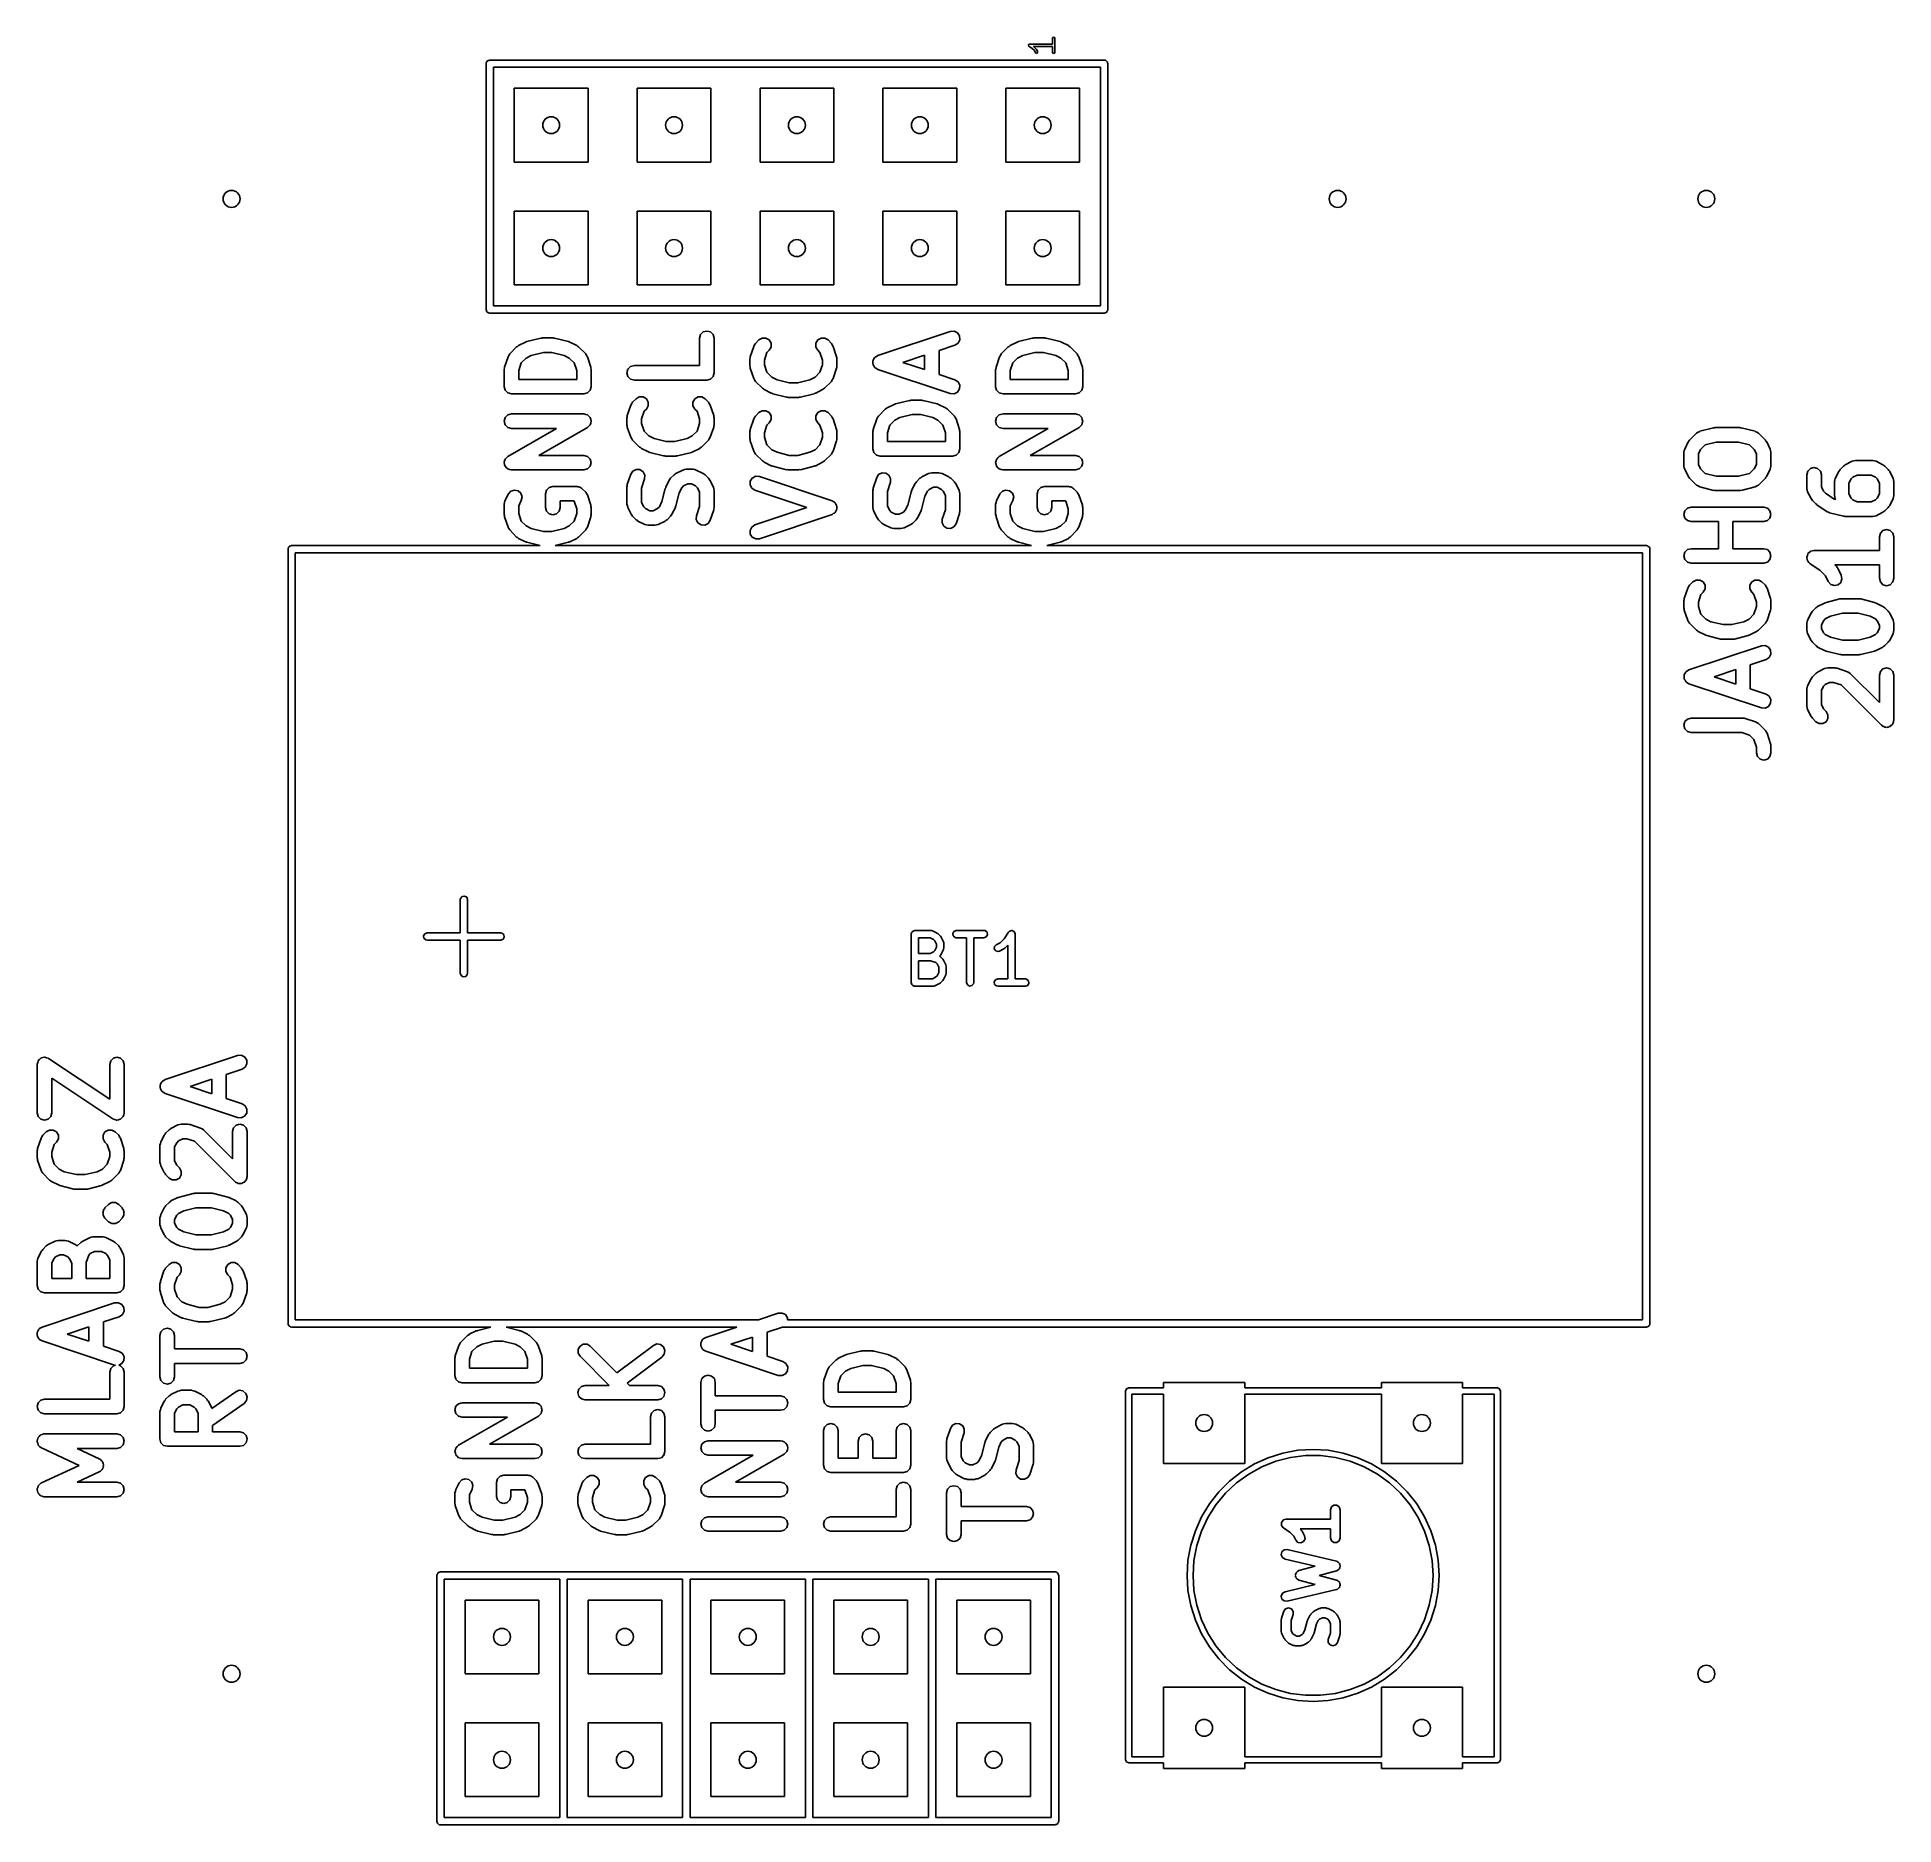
# Model space of a CAD drawing. Extents: x 0.04 to 1.55, y 0.08 to 1.53.
import ezdxf

# ---------------------------------------------------------------- set-up
doc = ezdxf.new("R2010")
doc.units = 0
doc.header["$MEASUREMENT"] = 0
doc.layers.add('BLACK', color=7, linetype='CONTINUOUS')

msp = doc.modelspace()

# ---------------------------------------------------------------- linework, layer by layer
at = {"layer": 'BLACK', "linetype": 'CONTINUOUS'}
for p, q in [((0.8492, 1.5259), (0.8493, 1.526)), ((0.8493, 1.526), (0.868, 1.526)), ((0.868, 1.5306), (0.8683, 1.5313)), ((0.868, 1.526), (0.868, 1.5306)), ((0.8683, 1.5313), (0.869, 1.5316)), ((0.869, 1.5316), (0.8697, 1.5313)), ((0.8697, 1.5313), (0.87, 1.5306)), ((0.87, 1.5306), (0.87, 1.5194)), ((0.4072, 1.511), (0.4077, 1.5116)), ((0.4072, 1.5106), (0.4072, 1.511)), ((0.4077, 1.5116), (0.4081, 1.5123)), ((0.4081, 1.5123), (0.4084, 1.5124)), ((0.4084, 1.5124), (0.4085, 1.5126)), ((0.4085, 1.5126), (0.4093, 1.5127)), ((0.4093, 1.5127), (0.41, 1.513)), ((0.41, 1.513), (0.91, 1.513)), ((0.8483, 1.525), (0.8484, 1.5253)), ((0.8484, 1.5249), (0.8483, 1.525)), ((0.8484, 1.5253), (0.8485, 1.5255)), ((0.8484, 1.5248), (0.8484, 1.5249)), ((0.8485, 1.5246), (0.8484, 1.5248)), ((0.8485, 1.5255), (0.8486, 1.5256)), ((0.8486, 1.5243), (0.8485, 1.5246)), ((0.8486, 1.5257), (0.8489, 1.5258)), ((0.8486, 1.5256), (0.8486, 1.5257)), ((0.8487, 1.5243), (0.8486, 1.5243)), ((0.8488, 1.5242), (0.8487, 1.5243)), ((0.8515, 1.5224), (0.8488, 1.5242)), ((0.8489, 1.5258), (0.8491, 1.526)), ((0.8491, 1.526), (0.8492, 1.5259)), ((0.8532, 1.5207), (0.8515, 1.5224)), ((0.868, 1.524), (0.8526, 1.524)), ((0.8526, 1.524), (0.8527, 1.5239)), ((0.8527, 1.5239), (0.8527, 1.5239)), ((0.8527, 1.5239), (0.8528, 1.5238)), ((0.8528, 1.5238), (0.8547, 1.5219)), ((0.8541, 1.5189), (0.8532, 1.5207)), ((0.8546, 1.5184), (0.8541, 1.5189)), ((0.8554, 1.5185), (0.8546, 1.5184)), ((0.8547, 1.5219), (0.8548, 1.5218)), ((0.8548, 1.5218), (0.8549, 1.5217)), ((0.8549, 1.5217), (0.8558, 1.5198)), ((0.8559, 1.5191), (0.8554, 1.5185)), ((0.8558, 1.5198), (0.8559, 1.5191)), ((0.868, 1.5194), (0.868, 1.524)), ((0.8683, 1.5187), (0.868, 1.5194)), ((0.869, 1.5184), (0.8683, 1.5187)), ((0.8697, 1.5187), (0.869, 1.5184)), ((0.87, 1.5194), (0.8697, 1.5187)), ((0.91, 1.513), (0.9104, 1.5129)), ((0.9104, 1.5129), (0.9105, 1.5129)), ((0.9105, 1.5129), (0.9106, 1.5128)), ((0.9106, 1.5128), (0.911, 1.5128)), ((0.911, 1.5128), (0.9116, 1.5123)), ((0.9116, 1.5123), (0.9123, 1.5119)), ((0.9123, 1.5119), (0.9124, 1.5116)), ((0.9124, 1.5116), (0.9126, 1.5115)), ((0.9126, 1.5115), (0.9127, 1.5107)), ((0.407, 1.51), (0.4071, 1.5104)), ((0.407, 1.31), (0.407, 1.51)), ((0.4071, 1.5105), (0.4072, 1.5106)), ((0.4071, 1.5104), (0.4071, 1.5105)), ((0.413, 1.5071), (0.413, 1.313)), ((0.907, 1.5071), (0.413, 1.5071)), ((0.907, 1.313), (0.907, 1.5071)), ((0.9127, 1.5107), (0.913, 1.51)), ((0.913, 1.51), (0.913, 1.31)), ((0.43, 1.43), (0.43, 1.49)), ((0.43, 1.49), (0.49, 1.49)), ((0.49, 1.49), (0.49, 1.43)), ((0.53, 1.43), (0.53, 1.49)), ((0.53, 1.49), (0.59, 1.49)), ((0.59, 1.49), (0.59, 1.43)), ((0.63, 1.43), (0.63, 1.49)), ((0.63, 1.49), (0.69, 1.49)), ((0.69, 1.49), (0.69, 1.43)), ((0.73, 1.43), (0.73, 1.49)), ((0.73, 1.49), (0.79, 1.49)), ((0.79, 1.49), (0.79, 1.43)), ((0.83, 1.43), (0.83, 1.49)), ((0.83, 1.49), (0.89, 1.49)), ((0.89, 1.49), (0.89, 1.43)), ((0.49, 1.43), (0.43, 1.43)), ((0.59, 1.43), (0.53, 1.43)), ((0.69, 1.43), (0.63, 1.43)), ((0.79, 1.43), (0.73, 1.43)), ((0.89, 1.43), (0.83, 1.43)), ((0.43, 1.33), (0.43, 1.39)), ((0.43, 1.39), (0.49, 1.39)), ((0.49, 1.39), (0.49, 1.33)), ((0.53, 1.33), (0.53, 1.39)), ((0.53, 1.39), (0.59, 1.39)), ((0.59, 1.39), (0.59, 1.33)), ((0.63, 1.33), (0.63, 1.39)), ((0.63, 1.39), (0.69, 1.39)), ((0.69, 1.39), (0.69, 1.33)), ((0.73, 1.33), (0.73, 1.39)), ((0.73, 1.39), (0.79, 1.39)), ((0.79, 1.39), (0.79, 1.33)), ((0.83, 1.33), (0.83, 1.39)), ((0.83, 1.39), (0.89, 1.39)), ((0.89, 1.39), (0.89, 1.33)), ((0.49, 1.33), (0.43, 1.33)), ((0.59, 1.33), (0.53, 1.33)), ((0.69, 1.33), (0.63, 1.33)), ((0.79, 1.33), (0.73, 1.33)), ((0.89, 1.33), (0.83, 1.33)), ((0.4073, 1.3093), (0.407, 1.31)), ((0.4074, 1.3085), (0.4073, 1.3093)), ((0.4076, 1.3083), (0.4074, 1.3085)), ((0.4077, 1.3081), (0.4076, 1.3083)), ((0.4084, 1.3077), (0.4077, 1.3081)), ((0.409, 1.3072), (0.4084, 1.3077)), ((0.4094, 1.3072), (0.409, 1.3072)), ((0.4095, 1.3071), (0.4094, 1.3072)), ((0.4096, 1.3071), (0.4095, 1.3071)), ((0.41, 1.3071), (0.4096, 1.3071)), ((0.91, 1.3071), (0.41, 1.3071)), ((0.413, 1.313), (0.907, 1.313)), ((0.9107, 1.3073), (0.91, 1.3071)), ((0.9115, 1.3074), (0.9107, 1.3073)), ((0.9116, 1.3076), (0.9115, 1.3074)), ((0.9119, 1.3077), (0.9116, 1.3076)), ((0.9123, 1.3084), (0.9119, 1.3077)), ((0.9128, 1.309), (0.9123, 1.3084)), ((0.9129, 1.3095), (0.9128, 1.3094)), ((0.9128, 1.3094), (0.9128, 1.309)), ((0.913, 1.31), (0.9129, 1.3096)), ((0.9129, 1.3096), (0.9129, 1.3095)), ((0.4403, 1.2839), (0.4515, 1.2867)), ((0.4515, 1.2867), (0.4523, 1.2867)), ((0.4523, 1.2867), (0.453, 1.2869)), ((0.453, 1.2869), (0.4614, 1.2869)), ((0.4614, 1.2869), (0.4621, 1.2867)), ((0.4621, 1.2867), (0.4628, 1.2867)), ((0.4628, 1.2867), (0.4741, 1.2839)), ((0.5808, 1.2866), (0.5816, 1.2896)), ((0.5808, 1.2644), (0.5808, 1.2866)), ((0.5816, 1.2896), (0.5838, 1.2917)), ((0.5838, 1.2917), (0.5867, 1.2925)), ((0.5867, 1.2925), (0.5897, 1.2917)), ((0.5897, 1.2917), (0.5918, 1.2896)), ((0.5918, 1.2896), (0.5926, 1.2866)), ((0.5926, 1.2866), (0.5926, 1.2585)), ((0.6263, 1.2823), (0.6291, 1.2852)), ((0.6291, 1.2852), (0.6317, 1.2867)), ((0.6317, 1.2867), (0.6348, 1.2867)), ((0.6348, 1.2867), (0.6375, 1.2852)), ((0.6375, 1.2852), (0.639, 1.2825)), ((0.6754, 1.2825), (0.6769, 1.2852)), ((0.6769, 1.2852), (0.6796, 1.2867)), ((0.6796, 1.2867), (0.6826, 1.2867)), ((0.6826, 1.2867), (0.6853, 1.2852)), ((0.6853, 1.2852), (0.6881, 1.2823)), ((0.7258, 1.2725), (0.7848, 1.2922)), ((0.7848, 1.2922), (0.7879, 1.2924)), ((0.7879, 1.2924), (0.7906, 1.291)), ((0.7906, 1.291), (0.7923, 1.2885)), ((0.7925, 1.2854), (0.7911, 1.2827)), ((0.7923, 1.2885), (0.7925, 1.2854)), ((0.8403, 1.2839), (0.8515, 1.2867)), ((0.8515, 1.2867), (0.8523, 1.2867)), ((0.8523, 1.2867), (0.853, 1.2869)), ((0.853, 1.2869), (0.8614, 1.2869)), ((0.8614, 1.2869), (0.8621, 1.2867)), ((0.8621, 1.2867), (0.8628, 1.2867)), ((0.8628, 1.2867), (0.8741, 1.2839)), ((0.422, 1.2632), (0.4249, 1.2716)), ((0.4249, 1.2716), (0.4256, 1.2727)), ((0.4256, 1.2727), (0.4263, 1.2739)), ((0.4263, 1.2739), (0.4319, 1.2795)), ((0.4319, 1.2795), (0.4327, 1.28)), ((0.4327, 1.28), (0.4334, 1.2806)), ((0.4334, 1.2806), (0.4391, 1.2834)), ((0.4396, 1.2705), (0.4356, 1.2665)), ((0.4391, 1.2834), (0.4397, 1.2836)), ((0.4438, 1.2726), (0.4396, 1.2705)), ((0.4397, 1.2836), (0.4403, 1.2839)), ((0.4537, 1.2751), (0.4438, 1.2726)), ((0.4607, 1.2751), (0.4537, 1.2751)), ((0.4706, 1.2726), (0.4607, 1.2751)), ((0.4748, 1.2705), (0.4706, 1.2726)), ((0.4741, 1.2839), (0.4746, 1.2836)), ((0.4746, 1.2836), (0.4753, 1.2834)), ((0.4787, 1.2665), (0.4748, 1.2705)), ((0.4753, 1.2834), (0.4809, 1.2806)), ((0.4809, 1.2806), (0.4816, 1.28)), ((0.4816, 1.28), (0.4824, 1.2795)), ((0.4824, 1.2795), (0.4881, 1.2739)), ((0.4881, 1.2739), (0.4887, 1.2727)), ((0.4887, 1.2727), (0.4895, 1.2716)), ((0.4895, 1.2716), (0.4923, 1.2632)), ((0.6217, 1.2697), (0.622, 1.2707)), ((0.6217, 1.2641), (0.6217, 1.2697)), ((0.622, 1.2716), (0.6249, 1.28)), ((0.622, 1.2707), (0.622, 1.2716)), ((0.6249, 1.28), (0.6256, 1.2812)), ((0.6256, 1.2812), (0.6263, 1.2823)), ((0.6356, 1.275), (0.6336, 1.2688)), ((0.6375, 1.2768), (0.6356, 1.275)), ((0.639, 1.2794), (0.6375, 1.2768)), ((0.639, 1.2825), (0.639, 1.2794)), ((0.6754, 1.2794), (0.6754, 1.2825)), ((0.6769, 1.2768), (0.6754, 1.2794)), ((0.6787, 1.275), (0.6769, 1.2768)), ((0.6808, 1.2688), (0.6787, 1.275)), ((0.6881, 1.2823), (0.6887, 1.2812)), ((0.6887, 1.2812), (0.6895, 1.28)), ((0.6895, 1.28), (0.6923, 1.2716)), ((0.6923, 1.2716), (0.6924, 1.2707)), ((0.6924, 1.2707), (0.6926, 1.2697)), ((0.6926, 1.2697), (0.6926, 1.2641)), ((0.722, 1.2688), (0.7227, 1.2698)), ((0.7227, 1.2698), (0.7232, 1.2708)), ((0.7232, 1.2708), (0.7235, 1.271)), ((0.7235, 1.271), (0.7237, 1.2713)), ((0.7237, 1.2713), (0.7248, 1.2719)), ((0.7248, 1.2719), (0.7258, 1.2725)), ((0.7639, 1.2728), (0.7463, 1.2669)), ((0.7639, 1.2611), (0.7639, 1.2728)), ((0.7886, 1.281), (0.7757, 1.2767)), ((0.7757, 1.2767), (0.7757, 1.2571)), ((0.7911, 1.2827), (0.7886, 1.281)), ((0.822, 1.2632), (0.8249, 1.2716)), ((0.8249, 1.2716), (0.8256, 1.2727)), ((0.8256, 1.2727), (0.8263, 1.2739)), ((0.8263, 1.2739), (0.8319, 1.2795)), ((0.8319, 1.2795), (0.8327, 1.28)), ((0.8327, 1.28), (0.8334, 1.2806)), ((0.8334, 1.2806), (0.8391, 1.2834)), ((0.8396, 1.2705), (0.8356, 1.2665)), ((0.8391, 1.2834), (0.8397, 1.2836)), ((0.8438, 1.2726), (0.8396, 1.2705)), ((0.8397, 1.2836), (0.8403, 1.2839)), ((0.8537, 1.2751), (0.8438, 1.2726)), ((0.8607, 1.2751), (0.8537, 1.2751)), ((0.8706, 1.2726), (0.8607, 1.2751)), ((0.8748, 1.2705), (0.8706, 1.2726)), ((0.8741, 1.2839), (0.8746, 1.2836)), ((0.8746, 1.2836), (0.8753, 1.2834)), ((0.8787, 1.2665), (0.8748, 1.2705)), ((0.8753, 1.2834), (0.8809, 1.2806)), ((0.8809, 1.2806), (0.8816, 1.28)), ((0.8816, 1.28), (0.8824, 1.2795)), ((0.8824, 1.2795), (0.8881, 1.2739)), ((0.8881, 1.2739), (0.8887, 1.2727)), ((0.8887, 1.2727), (0.8895, 1.2716)), ((0.8895, 1.2716), (0.8923, 1.2632)), ((0.4217, 1.2613), (0.422, 1.2622)), ((0.4217, 1.2472), (0.4217, 1.2613)), ((0.422, 1.2622), (0.422, 1.2632)), ((0.4356, 1.2665), (0.4336, 1.2603)), ((0.4336, 1.2603), (0.4336, 1.2531)), ((0.4808, 1.2603), (0.4787, 1.2665)), ((0.4808, 1.2531), (0.4808, 1.2603)), ((0.4923, 1.2632), (0.4924, 1.2622)), ((0.4924, 1.2622), (0.4926, 1.2613)), ((0.4926, 1.2613), (0.4926, 1.2472)), ((0.5217, 1.2585), (0.5225, 1.2614)), ((0.5225, 1.2555), (0.5217, 1.2585)), ((0.5225, 1.2614), (0.5247, 1.2636)), ((0.5247, 1.2534), (0.5225, 1.2555)), ((0.5247, 1.2636), (0.5277, 1.2644)), ((0.5277, 1.2644), (0.5808, 1.2644)), ((0.5918, 1.2555), (0.5897, 1.2534)), ((0.5926, 1.2585), (0.5918, 1.2555)), ((0.622, 1.2632), (0.6217, 1.2641)), ((0.622, 1.2622), (0.622, 1.2632)), ((0.6249, 1.2538), (0.622, 1.2622)), ((0.6336, 1.2688), (0.6336, 1.2651)), ((0.6336, 1.2651), (0.6356, 1.2589)), ((0.6356, 1.2589), (0.6396, 1.2549)), ((0.6396, 1.2549), (0.6438, 1.2528)), ((0.6706, 1.2528), (0.6748, 1.2549)), ((0.6748, 1.2549), (0.6787, 1.2589)), ((0.6787, 1.2589), (0.6808, 1.2651)), ((0.6808, 1.2651), (0.6808, 1.2688)), ((0.6923, 1.2622), (0.6895, 1.2538)), ((0.6924, 1.2632), (0.6923, 1.2622)), ((0.6926, 1.2641), (0.6924, 1.2632)), ((0.7219, 1.2681), (0.722, 1.2684)), ((0.7219, 1.2669), (0.7219, 1.2681)), ((0.7219, 1.2657), (0.7219, 1.2669)), ((0.722, 1.2654), (0.7219, 1.2657)), ((0.722, 1.2684), (0.722, 1.2688)), ((0.722, 1.2651), (0.722, 1.2654)), ((0.7227, 1.2641), (0.722, 1.2651)), ((0.7232, 1.263), (0.7227, 1.2641)), ((0.7235, 1.2628), (0.7232, 1.263)), ((0.7237, 1.2625), (0.7235, 1.2628)), ((0.7248, 1.262), (0.7237, 1.2625)), ((0.7258, 1.2613), (0.7248, 1.262)), ((0.7848, 1.2416), (0.7258, 1.2613)), ((0.7463, 1.2669), (0.7639, 1.2611)), ((0.7757, 1.2571), (0.7886, 1.2528)), ((0.8217, 1.2613), (0.822, 1.2622)), ((0.8217, 1.2472), (0.8217, 1.2613)), ((0.822, 1.2622), (0.822, 1.2632)), ((0.8356, 1.2665), (0.8336, 1.2603)), ((0.8336, 1.2603), (0.8336, 1.2531)), ((0.8808, 1.2603), (0.8787, 1.2665)), ((0.8808, 1.2531), (0.8808, 1.2603)), ((0.8923, 1.2632), (0.8924, 1.2622)), ((0.8924, 1.2622), (0.8926, 1.2613)), ((0.8926, 1.2613), (0.8926, 1.2472)), ((0.4225, 1.2443), (0.4217, 1.2472)), ((0.4247, 1.2421), (0.4225, 1.2443)), ((0.4277, 1.2413), (0.4247, 1.2421)), ((0.4867, 1.2413), (0.4277, 1.2413)), ((0.4336, 1.2531), (0.4808, 1.2531)), ((0.4897, 1.2421), (0.4867, 1.2413)), ((0.4918, 1.2443), (0.4897, 1.2421)), ((0.4926, 1.2472), (0.4918, 1.2443)), ((0.5277, 1.2526), (0.5247, 1.2534)), ((0.5867, 1.2526), (0.5277, 1.2526)), ((0.5897, 1.2534), (0.5867, 1.2526)), ((0.6256, 1.2527), (0.6249, 1.2538)), ((0.6263, 1.2515), (0.6256, 1.2527)), ((0.6319, 1.2459), (0.6263, 1.2515)), ((0.6327, 1.2454), (0.6319, 1.2459)), ((0.6334, 1.2448), (0.6327, 1.2454)), ((0.6391, 1.242), (0.6334, 1.2448)), ((0.6397, 1.2418), (0.6391, 1.242)), ((0.6403, 1.2415), (0.6397, 1.2418)), ((0.6515, 1.2387), (0.6403, 1.2415)), ((0.6438, 1.2528), (0.6537, 1.2503)), ((0.6537, 1.2503), (0.6607, 1.2503)), ((0.6607, 1.2503), (0.6706, 1.2528)), ((0.6741, 1.2415), (0.6628, 1.2387)), ((0.6746, 1.2418), (0.6741, 1.2415)), ((0.6753, 1.242), (0.6746, 1.2418)), ((0.6809, 1.2448), (0.6753, 1.242)), ((0.6816, 1.2454), (0.6809, 1.2448)), ((0.6824, 1.2459), (0.6816, 1.2454)), ((0.6881, 1.2515), (0.6824, 1.2459)), ((0.6887, 1.2527), (0.6881, 1.2515)), ((0.6895, 1.2538), (0.6887, 1.2527)), ((0.7879, 1.2414), (0.7848, 1.2416)), ((0.7906, 1.2428), (0.7879, 1.2414)), ((0.7886, 1.2528), (0.7911, 1.2511)), ((0.7923, 1.2454), (0.7906, 1.2428)), ((0.7911, 1.2511), (0.7925, 1.2484)), ((0.7925, 1.2484), (0.7923, 1.2454)), ((0.8225, 1.2443), (0.8217, 1.2472)), ((0.8247, 1.2421), (0.8225, 1.2443)), ((0.8277, 1.2413), (0.8247, 1.2421)), ((0.8867, 1.2413), (0.8277, 1.2413)), ((0.8336, 1.2531), (0.8808, 1.2531)), ((0.8897, 1.2421), (0.8867, 1.2413)), ((0.8918, 1.2443), (0.8897, 1.2421)), ((0.8926, 1.2472), (0.8918, 1.2443)), ((0.4225, 1.2221), (0.4247, 1.2242)), ((0.4247, 1.2242), (0.4277, 1.225)), ((0.4277, 1.225), (0.4867, 1.225)), ((0.4867, 1.225), (0.4867, 1.225)), ((0.4867, 1.225), (0.4882, 1.2246)), ((0.4867, 1.225), (0.4867, 1.225)), ((0.4882, 1.2246), (0.4897, 1.2242)), ((0.4897, 1.2242), (0.4897, 1.2242)), ((0.4897, 1.2242), (0.4897, 1.2242)), ((0.4897, 1.2242), (0.4908, 1.2231)), ((0.522, 1.2238), (0.5249, 1.2322)), ((0.5249, 1.2322), (0.5256, 1.2334)), ((0.5256, 1.2334), (0.5263, 1.2345)), ((0.5263, 1.2345), (0.5291, 1.2373)), ((0.5291, 1.2373), (0.5317, 1.2389)), ((0.5317, 1.2389), (0.5348, 1.2389)), ((0.5356, 1.2272), (0.5336, 1.221)), ((0.5348, 1.2389), (0.5375, 1.2373)), ((0.5375, 1.229), (0.5356, 1.2272)), ((0.5375, 1.2373), (0.539, 1.2347)), ((0.539, 1.2316), (0.5375, 1.229)), ((0.539, 1.2347), (0.539, 1.2316)), ((0.5754, 1.2347), (0.5769, 1.2373)), ((0.5754, 1.2316), (0.5754, 1.2347)), ((0.5769, 1.229), (0.5754, 1.2316)), ((0.5769, 1.2373), (0.5796, 1.2389)), ((0.5787, 1.2272), (0.5769, 1.229)), ((0.5808, 1.221), (0.5787, 1.2272)), ((0.5796, 1.2389), (0.5826, 1.2389)), ((0.5826, 1.2389), (0.5853, 1.2373)), ((0.5853, 1.2373), (0.5881, 1.2345)), ((0.5881, 1.2345), (0.5887, 1.2334)), ((0.5887, 1.2334), (0.5895, 1.2322)), ((0.5895, 1.2322), (0.5923, 1.2238)), ((0.6263, 1.2233), (0.6291, 1.2261)), ((0.6291, 1.2261), (0.6317, 1.2276)), ((0.6317, 1.2276), (0.6348, 1.2276)), ((0.6348, 1.2276), (0.6375, 1.2261)), ((0.6375, 1.2261), (0.639, 1.2234)), ((0.6523, 1.2387), (0.6515, 1.2387)), ((0.653, 1.2385), (0.6523, 1.2387)), ((0.6614, 1.2385), (0.653, 1.2385)), ((0.6621, 1.2387), (0.6614, 1.2385)), ((0.6628, 1.2387), (0.6621, 1.2387)), ((0.6754, 1.2234), (0.6769, 1.2261)), ((0.6769, 1.2261), (0.6796, 1.2276)), ((0.6796, 1.2276), (0.6826, 1.2276)), ((0.6826, 1.2276), (0.6853, 1.2261)), ((0.6853, 1.2261), (0.6881, 1.2233)), ((0.7263, 1.2233), (0.7319, 1.2289)), ((0.7319, 1.2289), (0.7327, 1.2294)), ((0.7327, 1.2294), (0.7334, 1.23)), ((0.7334, 1.23), (0.7391, 1.2328)), ((0.7391, 1.2328), (0.7397, 1.233)), ((0.7397, 1.233), (0.7403, 1.2333)), ((0.7403, 1.2333), (0.7515, 1.2361)), ((0.7537, 1.2245), (0.7438, 1.222)), ((0.7515, 1.2361), (0.7523, 1.2361)), ((0.7523, 1.2361), (0.753, 1.2363)), ((0.753, 1.2363), (0.7614, 1.2363)), ((0.7607, 1.2245), (0.7537, 1.2245)), ((0.7706, 1.222), (0.7607, 1.2245)), ((0.7614, 1.2363), (0.7621, 1.2361)), ((0.7621, 1.2361), (0.7628, 1.2361)), ((0.7628, 1.2361), (0.7741, 1.2333)), ((0.7741, 1.2333), (0.7746, 1.233)), ((0.7746, 1.233), (0.7753, 1.2328)), ((0.7753, 1.2328), (0.7809, 1.23)), ((0.7809, 1.23), (0.7816, 1.2294)), ((0.7816, 1.2294), (0.7824, 1.2289)), ((0.7824, 1.2289), (0.7881, 1.2233)), ((0.8225, 1.2221), (0.8247, 1.2242)), ((0.8247, 1.2242), (0.8277, 1.225)), ((0.8277, 1.225), (0.8867, 1.225)), ((0.8867, 1.225), (0.8867, 1.225)), ((0.8867, 1.225), (0.8882, 1.2246)), ((0.8867, 1.225), (0.8867, 1.225)), ((0.8882, 1.2246), (0.8897, 1.2242)), ((0.8897, 1.2242), (0.8897, 1.2242)), ((0.8897, 1.2242), (0.8897, 1.2242)), ((0.8897, 1.2242), (0.8908, 1.2231)), ((0.4217, 1.2191), (0.4225, 1.2221)), ((0.4225, 1.2162), (0.4217, 1.2191)), ((0.4247, 1.214), (0.4225, 1.2162)), ((0.4277, 1.2132), (0.4247, 1.214)), ((0.4247, 1.1905), (0.4645, 1.2132)), ((0.4645, 1.2132), (0.4277, 1.2132)), ((0.4896, 1.214), (0.4499, 1.1913)), ((0.4897, 1.214), (0.4896, 1.214)), ((0.4896, 1.214), (0.4896, 1.214)), ((0.4907, 1.2151), (0.4897, 1.214)), ((0.4918, 1.2161), (0.4907, 1.2151)), ((0.4908, 1.2231), (0.4918, 1.2221)), ((0.4918, 1.2221), (0.4918, 1.2221)), ((0.4918, 1.2221), (0.4918, 1.222)), ((0.4918, 1.222), (0.4922, 1.2206)), ((0.4922, 1.2176), (0.4918, 1.2162)), ((0.4918, 1.2162), (0.4918, 1.2162)), ((0.4918, 1.2162), (0.4918, 1.2161)), ((0.4922, 1.2206), (0.4926, 1.2191)), ((0.4926, 1.2191), (0.4922, 1.2176)), ((0.4926, 1.2191), (0.4926, 1.2191)), ((0.4926, 1.2191), (0.4926, 1.2191)), ((0.5217, 1.2219), (0.522, 1.2228)), ((0.5217, 1.2163), (0.5217, 1.2219)), ((0.522, 1.2154), (0.5217, 1.2163)), ((0.522, 1.2228), (0.522, 1.2238)), ((0.522, 1.2144), (0.522, 1.2154)), ((0.5249, 1.206), (0.522, 1.2144)), ((0.5336, 1.221), (0.5336, 1.2173)), ((0.5336, 1.2173), (0.5356, 1.2111)), ((0.5356, 1.2111), (0.5396, 1.2071)), ((0.5748, 1.2071), (0.5787, 1.2111)), ((0.5787, 1.2111), (0.5808, 1.2173)), ((0.5808, 1.2173), (0.5808, 1.221)), ((0.5923, 1.2144), (0.5895, 1.206)), ((0.5923, 1.2238), (0.5924, 1.2228)), ((0.5924, 1.2154), (0.5923, 1.2144)), ((0.5924, 1.2228), (0.5926, 1.2219)), ((0.5926, 1.2163), (0.5924, 1.2154)), ((0.5926, 1.2219), (0.5926, 1.2163)), ((0.6217, 1.2107), (0.622, 1.2116)), ((0.6217, 1.205), (0.6217, 1.2107)), ((0.622, 1.2125), (0.6249, 1.221)), ((0.622, 1.2116), (0.622, 1.2125)), ((0.6249, 1.221), (0.6256, 1.2221)), ((0.6256, 1.2221), (0.6263, 1.2233)), ((0.6356, 1.2159), (0.6336, 1.2097)), ((0.6336, 1.2097), (0.6336, 1.206)), ((0.6375, 1.2178), (0.6356, 1.2159)), ((0.639, 1.2204), (0.6375, 1.2178)), ((0.639, 1.2234), (0.639, 1.2204)), ((0.6754, 1.2204), (0.6754, 1.2234)), ((0.6769, 1.2178), (0.6754, 1.2204)), ((0.6787, 1.2159), (0.6769, 1.2178)), ((0.6808, 1.2097), (0.6787, 1.2159)), ((0.6808, 1.206), (0.6808, 1.2097)), ((0.6881, 1.2233), (0.6887, 1.2221)), ((0.6887, 1.2221), (0.6895, 1.221)), ((0.6895, 1.221), (0.6923, 1.2125)), ((0.6923, 1.2125), (0.6924, 1.2116)), ((0.6924, 1.2116), (0.6926, 1.2107)), ((0.6926, 1.2107), (0.6926, 1.205)), ((0.7217, 1.2107), (0.722, 1.2116)), ((0.7217, 1.1966), (0.7217, 1.2107)), ((0.722, 1.2125), (0.7249, 1.221)), ((0.722, 1.2116), (0.722, 1.2125)), ((0.7249, 1.221), (0.7256, 1.2221)), ((0.7256, 1.2221), (0.7263, 1.2233)), ((0.7356, 1.2159), (0.7336, 1.2097)), ((0.7336, 1.2097), (0.7336, 1.2025)), ((0.7396, 1.2199), (0.7356, 1.2159)), ((0.7438, 1.222), (0.7396, 1.2199)), ((0.7748, 1.2199), (0.7706, 1.222)), ((0.7787, 1.2159), (0.7748, 1.2199)), ((0.7808, 1.2097), (0.7787, 1.2159)), ((0.7808, 1.2025), (0.7808, 1.2097)), ((0.7881, 1.2233), (0.7887, 1.2221)), ((0.7887, 1.2221), (0.7895, 1.221)), ((0.7895, 1.221), (0.7923, 1.2125)), ((0.7923, 1.2125), (0.7924, 1.2116)), ((0.7924, 1.2116), (0.7926, 1.2107)), ((0.7926, 1.2107), (0.7926, 1.1966)), ((0.8217, 1.2191), (0.8225, 1.2221)), ((0.8225, 1.2162), (0.8217, 1.2191)), ((0.8247, 1.214), (0.8225, 1.2162)), ((0.8277, 1.2132), (0.8247, 1.214)), ((0.8247, 1.1905), (0.8645, 1.2132)), ((0.8645, 1.2132), (0.8277, 1.2132)), ((0.8896, 1.214), (0.8499, 1.1913)), ((0.8897, 1.214), (0.8896, 1.214)), ((0.8896, 1.214), (0.8896, 1.214)), ((0.8907, 1.2151), (0.8897, 1.214)), ((0.8918, 1.2161), (0.8907, 1.2151)), ((0.8908, 1.2231), (0.8918, 1.2221)), ((0.8918, 1.2221), (0.8918, 1.2221)), ((0.8918, 1.2221), (0.8918, 1.222)), ((0.8918, 1.222), (0.8922, 1.2206)), ((0.8922, 1.2176), (0.8918, 1.2162)), ((0.8918, 1.2162), (0.8918, 1.2162)), ((0.8918, 1.2162), (0.8918, 1.2161)), ((0.8922, 1.2206), (0.8926, 1.2191)), ((0.8926, 1.2191), (0.8922, 1.2176)), ((0.8926, 1.2191), (0.8926, 1.2191)), ((0.8926, 1.2191), (0.8926, 1.2191)), ((1.3863, 1.2037), (1.3919, 1.2093)), ((1.3919, 1.2093), (1.392, 1.2093)), ((1.392, 1.2094), (1.3933, 1.2101)), ((1.392, 1.2093), (1.392, 1.2094)), ((1.3933, 1.2101), (1.3946, 1.2108)), ((1.3946, 1.2109), (1.4059, 1.2137)), ((1.3946, 1.2108), (1.3946, 1.2109)), ((1.3946, 1.2108), (1.3946, 1.2108)), ((1.4059, 1.2137), (1.4066, 1.2137)), ((1.4066, 1.2137), (1.4073, 1.2139)), ((1.4073, 1.2139), (1.427, 1.2139)), ((1.427, 1.2139), (1.4277, 1.2137)), ((1.4277, 1.2137), (1.4284, 1.2137)), ((1.4284, 1.2137), (1.4397, 1.2109)), ((1.4397, 1.2109), (1.4398, 1.2108)), ((1.4398, 1.2108), (1.4398, 1.2108)), ((1.4398, 1.2108), (1.4411, 1.2101)), ((1.4411, 1.2101), (1.4424, 1.2094)), ((1.4424, 1.2094), (1.4424, 1.2093)), ((1.4424, 1.2093), (1.4425, 1.2093)), ((1.4425, 1.2093), (1.4481, 1.2037)), ((0.5256, 1.2049), (0.5249, 1.206)), ((0.5263, 1.2037), (0.5256, 1.2049)), ((0.5319, 1.1981), (0.5263, 1.2037)), ((0.5327, 1.1976), (0.5319, 1.1981)), ((0.5334, 1.197), (0.5327, 1.1976)), ((0.5391, 1.1942), (0.5334, 1.197)), ((0.5397, 1.194), (0.5391, 1.1942)), ((0.5396, 1.2071), (0.5438, 1.205)), ((0.5403, 1.1937), (0.5397, 1.194)), ((0.5515, 1.1909), (0.5403, 1.1937)), ((0.5438, 1.205), (0.5537, 1.2025)), ((0.5537, 1.2025), (0.5607, 1.2025)), ((0.5607, 1.2025), (0.5706, 1.205)), ((0.5741, 1.1937), (0.5628, 1.1909)), ((0.5706, 1.205), (0.5748, 1.2071)), ((0.5746, 1.194), (0.5741, 1.1937)), ((0.5753, 1.1942), (0.5746, 1.194)), ((0.5809, 1.197), (0.5753, 1.1942)), ((0.5816, 1.1976), (0.5809, 1.197)), ((0.5824, 1.1981), (0.5816, 1.1976)), ((0.5881, 1.2037), (0.5824, 1.1981)), ((0.5887, 1.2049), (0.5881, 1.2037)), ((0.5895, 1.206), (0.5887, 1.2049)), ((0.622, 1.2041), (0.6217, 1.205)), ((0.622, 1.2032), (0.622, 1.2041)), ((0.6249, 1.1947), (0.622, 1.2032)), ((0.6256, 1.1936), (0.6249, 1.1947)), ((0.6263, 1.1924), (0.6256, 1.1936)), ((0.6336, 1.206), (0.6356, 1.1998)), ((0.6356, 1.1998), (0.6396, 1.1959)), ((0.6396, 1.1959), (0.6438, 1.1938)), ((0.6438, 1.1938), (0.6537, 1.1913)), ((0.6607, 1.1913), (0.6706, 1.1938)), ((0.6706, 1.1938), (0.6748, 1.1959)), ((0.6748, 1.1959), (0.6787, 1.1998)), ((0.6787, 1.1998), (0.6808, 1.206)), ((0.6887, 1.1936), (0.6881, 1.1924)), ((0.6895, 1.1947), (0.6887, 1.1936)), ((0.6923, 1.2032), (0.6895, 1.1947)), ((0.6924, 1.2041), (0.6923, 1.2032)), ((0.6926, 1.205), (0.6924, 1.2041)), ((0.7225, 1.1937), (0.7217, 1.1966)), ((0.7247, 1.1915), (0.7225, 1.1937)), ((0.7336, 1.2025), (0.7808, 1.2025)), ((0.7918, 1.1937), (0.7897, 1.1915)), ((0.7926, 1.1966), (0.7918, 1.1937)), ((1.3818, 1.1939), (1.3821, 1.1952)), ((1.3818, 1.1826), (1.3818, 1.1939)), ((1.3821, 1.1952), (1.3824, 1.1965)), ((1.3824, 1.1965), (1.3852, 1.2022)), ((1.3852, 1.2022), (1.3858, 1.2029)), ((1.3858, 1.2029), (1.3863, 1.2037)), ((1.3953, 1.196), (1.3936, 1.1925)), ((1.3991, 1.1998), (1.3953, 1.196)), ((1.4081, 1.2021), (1.3991, 1.1998)), ((1.4263, 1.2021), (1.4081, 1.2021)), ((1.4352, 1.1998), (1.4263, 1.2021)), ((1.439, 1.196), (1.4352, 1.1998)), ((1.4408, 1.1925), (1.439, 1.196)), ((1.4481, 1.2037), (1.4485, 1.2029)), ((1.4485, 1.2029), (1.4492, 1.2022)), ((1.4492, 1.2022), (1.452, 1.1965)), ((1.452, 1.1965), (1.4523, 1.1952)), ((1.4523, 1.1952), (1.4526, 1.1939)), ((1.4526, 1.1939), (1.4526, 1.1826)), ((0.4217, 1.1854), (0.4221, 1.1869)), ((0.4221, 1.1839), (0.4217, 1.1854)), ((0.4217, 1.1854), (0.4217, 1.1854)), ((0.4217, 1.1854), (0.4217, 1.1854)), ((0.4221, 1.1869), (0.4225, 1.1883)), ((0.4225, 1.1824), (0.4221, 1.1839)), ((0.4225, 1.1883), (0.4236, 1.1894)), ((0.4225, 1.1883), (0.4225, 1.1883)), ((0.4225, 1.1883), (0.4225, 1.1883)), ((0.4236, 1.1813), (0.4225, 1.1824)), ((0.4225, 1.1824), (0.4225, 1.1824)), ((0.4225, 1.1824), (0.4225, 1.1824)), ((0.4236, 1.1894), (0.4247, 1.1905)), ((0.4247, 1.1803), (0.4236, 1.1813)), ((0.4247, 1.1905), (0.4247, 1.1905)), ((0.4247, 1.1905), (0.4247, 1.1905)), ((0.4262, 1.1799), (0.4247, 1.1803)), ((0.4247, 1.1803), (0.4247, 1.1803)), ((0.4247, 1.1803), (0.4247, 1.1803)), ((0.4276, 1.1795), (0.4262, 1.1799)), ((0.4277, 1.1795), (0.4276, 1.1795)), ((0.4276, 1.1795), (0.4276, 1.1795)), ((0.4867, 1.1795), (0.4277, 1.1795)), ((0.4499, 1.1913), (0.4867, 1.1913)), ((0.4867, 1.1913), (0.4897, 1.1905)), ((0.4897, 1.1803), (0.4867, 1.1795)), ((0.4897, 1.1905), (0.4918, 1.1883)), ((0.4918, 1.1824), (0.4897, 1.1803)), ((0.4918, 1.1883), (0.4926, 1.1854)), ((0.4926, 1.1854), (0.4918, 1.1824)), ((0.5249, 1.176), (0.5265, 1.1785)), ((0.5265, 1.1785), (0.5293, 1.1799)), ((0.5293, 1.1799), (0.5323, 1.1797)), ((0.5323, 1.1797), (0.5349, 1.178)), ((0.5523, 1.1909), (0.5515, 1.1909)), ((0.553, 1.1907), (0.5523, 1.1909)), ((0.5614, 1.1907), (0.553, 1.1907)), ((0.5621, 1.1909), (0.5614, 1.1907)), ((0.5616, 1.1766), (0.5672, 1.1794)), ((0.5628, 1.1909), (0.5621, 1.1909)), ((0.5672, 1.1794), (0.5685, 1.1797)), ((0.5685, 1.1797), (0.5698, 1.18)), ((0.5698, 1.18), (0.5755, 1.18)), ((0.5755, 1.18), (0.5768, 1.1797)), ((0.5768, 1.1797), (0.5781, 1.1794)), ((0.5781, 1.1794), (0.5837, 1.1766)), ((0.6319, 1.1868), (0.6263, 1.1924)), ((0.6327, 1.1863), (0.6319, 1.1868)), ((0.6334, 1.1857), (0.6327, 1.1863)), ((0.6391, 1.1829), (0.6334, 1.1857)), ((0.6397, 1.1828), (0.6391, 1.1829)), ((0.6403, 1.1825), (0.6397, 1.1828)), ((0.6515, 1.1796), (0.6403, 1.1825)), ((0.6523, 1.1797), (0.6515, 1.1796)), ((0.653, 1.1795), (0.6523, 1.1797)), ((0.6614, 1.1795), (0.653, 1.1795)), ((0.6537, 1.1913), (0.6607, 1.1913)), ((0.6621, 1.1797), (0.6614, 1.1795)), ((0.6628, 1.1796), (0.6621, 1.1797)), ((0.6741, 1.1825), (0.6628, 1.1796)), ((0.6746, 1.1828), (0.6741, 1.1825)), ((0.6753, 1.1829), (0.6746, 1.1828)), ((0.6809, 1.1857), (0.6753, 1.1829)), ((0.6816, 1.1863), (0.6809, 1.1857)), ((0.6824, 1.1868), (0.6816, 1.1863)), ((0.6881, 1.1924), (0.6824, 1.1868)), ((0.7277, 1.1907), (0.7247, 1.1915)), ((0.7867, 1.1907), (0.7277, 1.1907)), ((0.7897, 1.1915), (0.7867, 1.1907)), ((0.8217, 1.1854), (0.8221, 1.1869)), ((0.8221, 1.1839), (0.8217, 1.1854)), ((0.8217, 1.1854), (0.8217, 1.1854)), ((0.8217, 1.1854), (0.8217, 1.1854)), ((0.8221, 1.1869), (0.8225, 1.1883)), ((0.8225, 1.1824), (0.8221, 1.1839)), ((0.8225, 1.1883), (0.8225, 1.1883)), ((0.8225, 1.1883), (0.8226, 1.1883)), ((0.8236, 1.1813), (0.8225, 1.1824)), ((0.8225, 1.1824), (0.8225, 1.1824)), ((0.8225, 1.1824), (0.8225, 1.1824)), ((0.8226, 1.1883), (0.8236, 1.1894)), ((0.8236, 1.1894), (0.8247, 1.1905)), ((0.8247, 1.1803), (0.8236, 1.1813)), ((0.8247, 1.1905), (0.8247, 1.1905)), ((0.8247, 1.1905), (0.8247, 1.1905)), ((0.8262, 1.1799), (0.8247, 1.1803)), ((0.8247, 1.1803), (0.8247, 1.1803)), ((0.8247, 1.1803), (0.8247, 1.1803)), ((0.8276, 1.1795), (0.8262, 1.1799)), ((0.8277, 1.1795), (0.8276, 1.1795)), ((0.8276, 1.1795), (0.8276, 1.1795)), ((0.8867, 1.1795), (0.8277, 1.1795)), ((0.8499, 1.1913), (0.8867, 1.1913)), ((0.8867, 1.1913), (0.8897, 1.1905)), ((0.8897, 1.1803), (0.8867, 1.1795)), ((0.8897, 1.1905), (0.8918, 1.1883)), ((0.8918, 1.1824), (0.8897, 1.1803)), ((0.8918, 1.1883), (0.8926, 1.1854)), ((0.8926, 1.1854), (0.8918, 1.1824)), ((1.3821, 1.1813), (1.3818, 1.1826)), ((1.3824, 1.18), (1.3821, 1.1813)), ((1.3852, 1.1744), (1.3824, 1.18)), ((1.3936, 1.1925), (1.3936, 1.184)), ((1.3936, 1.184), (1.3953, 1.1805)), ((1.3953, 1.1805), (1.3991, 1.1767)), ((1.4352, 1.1767), (1.439, 1.1805)), ((1.439, 1.1805), (1.4408, 1.184)), ((1.4408, 1.184), (1.4408, 1.1925)), ((1.452, 1.18), (1.4492, 1.1744)), ((1.4523, 1.1813), (1.452, 1.18)), ((1.4526, 1.1826), (1.4523, 1.1813)), ((1.4817, 1.1756), (1.4825, 1.1786)), ((1.4825, 1.1786), (1.4847, 1.1807)), ((1.4847, 1.1807), (1.4876, 1.1815)), ((1.4876, 1.1815), (1.4906, 1.1807)), ((1.4906, 1.1807), (1.4928, 1.1786)), ((1.4928, 1.1786), (1.4936, 1.1756)), ((1.5077, 1.1783), (1.5083, 1.179)), ((1.5083, 1.179), (1.5088, 1.1798)), ((1.5088, 1.1798), (1.5116, 1.1826)), ((1.5116, 1.1826), (1.5124, 1.1831)), ((1.5124, 1.1831), (1.5131, 1.1837)), ((1.5131, 1.1837), (1.5188, 1.1865)), ((1.5188, 1.1865), (1.5201, 1.1868)), ((1.5201, 1.1868), (1.5214, 1.1871)), ((1.5214, 1.1871), (1.5355, 1.1871)), ((1.5355, 1.1871), (1.5368, 1.1868)), ((1.5368, 1.1868), (1.5381, 1.1865)), ((1.5381, 1.1865), (1.5437, 1.1837)), ((1.5437, 1.1837), (1.5444, 1.1831)), ((1.5444, 1.1831), (1.5453, 1.1826)), ((1.5453, 1.1826), (1.5481, 1.1798)), ((1.5481, 1.1798), (1.5485, 1.179)), ((1.5485, 1.179), (1.5492, 1.1783)), ((0.4563, 1.163), (0.4584, 1.1652)), ((0.4584, 1.1652), (0.4614, 1.166)), ((0.4614, 1.166), (0.4811, 1.166)), ((0.4811, 1.166), (0.4818, 1.1658)), ((0.4818, 1.1658), (0.4826, 1.1658)), ((0.4826, 1.1658), (0.4833, 1.1654)), ((0.4833, 1.1654), (0.484, 1.1652)), ((0.484, 1.1652), (0.4846, 1.1646)), ((0.4846, 1.1646), (0.4853, 1.1642)), ((0.4853, 1.1642), (0.4881, 1.1614)), ((0.5217, 1.1657), (0.522, 1.1666)), ((0.5217, 1.1516), (0.5217, 1.1657)), ((0.522, 1.1676), (0.5249, 1.176)), ((0.522, 1.1666), (0.522, 1.1676)), ((0.5361, 1.1723), (0.5336, 1.1647)), ((0.5336, 1.1647), (0.5336, 1.153)), ((0.5349, 1.178), (0.5362, 1.1753)), ((0.5362, 1.1753), (0.5361, 1.1723)), ((0.5502, 1.1537), (0.5529, 1.1643)), ((0.5529, 1.1643), (0.5532, 1.1649)), ((0.5532, 1.1649), (0.5533, 1.1655)), ((0.5533, 1.1655), (0.5561, 1.1711)), ((0.5561, 1.1711), (0.5567, 1.1719)), ((0.5567, 1.1719), (0.5572, 1.1727)), ((0.5572, 1.1727), (0.56, 1.1755)), ((0.56, 1.1755), (0.5609, 1.176)), ((0.5609, 1.176), (0.5616, 1.1766)), ((0.5663, 1.165), (0.5642, 1.1608)), ((0.5677, 1.1664), (0.5663, 1.165)), ((0.5712, 1.1682), (0.5677, 1.1664)), ((0.5741, 1.1682), (0.5712, 1.1682)), ((0.5776, 1.1664), (0.5741, 1.1682)), ((0.579, 1.165), (0.5776, 1.1664)), ((0.5808, 1.1615), (0.579, 1.165)), ((0.5837, 1.1766), (0.5844, 1.176)), ((0.5844, 1.176), (0.5853, 1.1755)), ((0.5853, 1.1755), (0.5881, 1.1727)), ((0.5881, 1.1727), (0.5885, 1.1719)), ((0.5885, 1.1719), (0.5892, 1.1711)), ((0.5892, 1.1711), (0.592, 1.1655)), ((0.592, 1.1655), (0.5923, 1.1642)), ((0.5923, 1.1642), (0.5926, 1.1629)), ((0.6219, 1.1673), (0.622, 1.1704)), ((0.6232, 1.1646), (0.6219, 1.1673)), ((0.622, 1.1704), (0.6237, 1.1729)), ((0.6258, 1.1629), (0.6232, 1.1646)), ((0.6237, 1.1729), (0.6265, 1.1743)), ((0.6265, 1.1743), (0.6295, 1.1741)), ((0.6295, 1.1741), (0.6886, 1.1544)), ((0.7217, 1.1629), (0.722, 1.1638)), ((0.722, 1.1647), (0.7249, 1.1732)), ((0.722, 1.1638), (0.722, 1.1647)), ((0.7249, 1.1732), (0.7265, 1.1757)), ((0.7265, 1.1757), (0.7293, 1.1771)), ((0.7293, 1.1771), (0.7323, 1.1769)), ((0.7323, 1.1769), (0.7349, 1.1752)), ((0.7361, 1.1694), (0.7336, 1.1619)), ((0.7349, 1.1752), (0.7362, 1.1725)), ((0.7362, 1.1725), (0.7361, 1.1694)), ((0.7533, 1.1627), (0.7561, 1.1683)), ((0.7561, 1.1683), (0.7567, 1.169)), ((0.7567, 1.169), (0.7572, 1.1699)), ((0.7572, 1.1699), (0.76, 1.1727)), ((0.76, 1.1727), (0.7609, 1.1731)), ((0.7609, 1.1731), (0.7616, 1.1738)), ((0.7616, 1.1738), (0.7672, 1.1766)), ((0.7677, 1.1636), (0.7662, 1.1622)), ((0.7672, 1.1766), (0.7685, 1.1769)), ((0.7712, 1.1654), (0.7677, 1.1636)), ((0.7685, 1.1769), (0.7698, 1.1772)), ((0.7698, 1.1772), (0.7755, 1.1772)), ((0.7741, 1.1654), (0.7712, 1.1654)), ((0.7776, 1.1636), (0.7741, 1.1654)), ((0.7755, 1.1772), (0.7768, 1.1769)), ((0.7768, 1.1769), (0.7781, 1.1766)), ((0.779, 1.1622), (0.7776, 1.1636)), ((0.7781, 1.1766), (0.7837, 1.1738)), ((0.7837, 1.1738), (0.7844, 1.1731)), ((0.7844, 1.1731), (0.7853, 1.1727)), ((0.7853, 1.1727), (0.7881, 1.1699)), ((0.7881, 1.1699), (0.7885, 1.169)), ((0.7885, 1.169), (0.7892, 1.1683)), ((0.7892, 1.1683), (0.792, 1.1627)), ((0.8563, 1.163), (0.8584, 1.1652)), ((0.8584, 1.1652), (0.8614, 1.166)), ((0.8614, 1.166), (0.8811, 1.166)), ((0.8811, 1.166), (0.8818, 1.1658)), ((0.8818, 1.1658), (0.8826, 1.1658)), ((0.8826, 1.1658), (0.8833, 1.1654)), ((0.8833, 1.1654), (0.884, 1.1652)), ((0.884, 1.1652), (0.8846, 1.1646)), ((0.8846, 1.1646), (0.8853, 1.1642)), ((0.8853, 1.1642), (0.8881, 1.1614)), ((1.3858, 1.1737), (1.3852, 1.1744)), ((1.3863, 1.1728), (1.3858, 1.1737)), ((1.3919, 1.1672), (1.3863, 1.1728)), ((1.392, 1.1672), (1.3919, 1.1672)), ((1.392, 1.1671), (1.392, 1.1672)), ((1.3933, 1.1664), (1.392, 1.1671)), ((1.3946, 1.1657), (1.3933, 1.1664)), ((1.4059, 1.1628), (1.3946, 1.1657)), ((1.3946, 1.1657), (1.3946, 1.1657)), ((1.3946, 1.1657), (1.3946, 1.1657)), ((1.3991, 1.1767), (1.4081, 1.1745)), ((1.4081, 1.1745), (1.4263, 1.1745)), ((1.4263, 1.1745), (1.4352, 1.1767)), ((1.4397, 1.1657), (1.4284, 1.1628)), ((1.4398, 1.1657), (1.4397, 1.1657)), ((1.4411, 1.1664), (1.4398, 1.1657)), ((1.4398, 1.1657), (1.4398, 1.1657)), ((1.4424, 1.1671), (1.4411, 1.1664)), ((1.4425, 1.1672), (1.4424, 1.1672)), ((1.4424, 1.1672), (1.4424, 1.1671)), ((1.4481, 1.1728), (1.4425, 1.1672)), ((1.4485, 1.1737), (1.4481, 1.1728)), ((1.4492, 1.1744), (1.4485, 1.1737)), ((1.4817, 1.1644), (1.4817, 1.1756)), ((1.4821, 1.163), (1.4817, 1.1644)), ((1.4936, 1.1756), (1.4936, 1.1658)), ((1.4936, 1.1658), (1.4953, 1.1622)), ((1.5042, 1.17), (1.5046, 1.1713)), ((1.5042, 1.1587), (1.5042, 1.17)), ((1.5046, 1.1713), (1.5049, 1.1726)), ((1.5049, 1.1726), (1.5077, 1.1783)), ((1.5178, 1.1721), (1.516, 1.1686)), ((1.516, 1.1686), (1.516, 1.1601)), ((1.5193, 1.1736), (1.5178, 1.1721)), ((1.5228, 1.1753), (1.5193, 1.1736)), ((1.5341, 1.1753), (1.5228, 1.1753)), ((1.5376, 1.1736), (1.5341, 1.1753)), ((1.539, 1.1721), (1.5376, 1.1736)), ((1.5408, 1.1686), (1.539, 1.1721)), ((1.5408, 1.1601), (1.5408, 1.1686)), ((1.5492, 1.1783), (1.552, 1.1726)), ((1.552, 1.1726), (1.5523, 1.1713)), ((1.5523, 1.1713), (1.5526, 1.17)), ((1.5526, 1.17), (1.5526, 1.1587)), ((0.4217, 1.1516), (0.4221, 1.1529)), ((0.4217, 1.1432), (0.4217, 1.1516)), ((0.4221, 1.1529), (0.4224, 1.1543)), ((0.4224, 1.1543), (0.4252, 1.1599)), ((0.4252, 1.1599), (0.4272, 1.1622)), ((0.4272, 1.1622), (0.4301, 1.1631)), ((0.4301, 1.1631), (0.4331, 1.1625)), ((0.4331, 1.1625), (0.4354, 1.1605)), ((0.4357, 1.1546), (0.4336, 1.1502)), ((0.4336, 1.1502), (0.4336, 1.1441)), ((0.4354, 1.1605), (0.4364, 1.1576)), ((0.4364, 1.1576), (0.4357, 1.1546)), ((0.4555, 1.1601), (0.4563, 1.163)), ((0.4555, 1.1488), (0.4555, 1.1601)), ((0.4563, 1.1459), (0.4555, 1.1488)), ((0.4673, 1.1488), (0.4665, 1.1459)), ((0.4786, 1.1542), (0.4673, 1.1542)), ((0.4673, 1.1542), (0.4673, 1.1488)), ((0.4787, 1.1541), (0.4786, 1.1542)), ((0.4808, 1.1479), (0.4787, 1.1541)), ((0.4881, 1.1614), (0.4887, 1.1603)), ((0.4887, 1.1603), (0.4895, 1.1591)), ((0.4895, 1.1591), (0.4923, 1.1507)), ((0.4923, 1.1507), (0.4924, 1.1497)), ((0.4924, 1.1497), (0.4926, 1.1488)), ((0.4926, 1.1488), (0.4926, 1.1432)), ((0.5221, 1.1503), (0.5217, 1.1516)), ((0.5224, 1.149), (0.5221, 1.1503)), ((0.5252, 1.1434), (0.5224, 1.149)), ((0.5336, 1.153), (0.5353, 1.1495)), ((0.5353, 1.1495), (0.5368, 1.148)), ((0.5466, 1.148), (0.5481, 1.1495)), ((0.5481, 1.1495), (0.5502, 1.1537)), ((0.5611, 1.149), (0.5582, 1.1434)), ((0.5612, 1.1496), (0.5611, 1.149)), ((0.5615, 1.1502), (0.5612, 1.1496)), ((0.5642, 1.1608), (0.5615, 1.1502)), ((0.5783, 1.1422), (0.5808, 1.1498)), ((0.5808, 1.1498), (0.5808, 1.1615)), ((0.5926, 1.1488), (0.5924, 1.1479)), ((0.5926, 1.1629), (0.5926, 1.1488)), ((0.668, 1.1488), (0.6258, 1.1629)), ((0.6258, 1.1347), (0.668, 1.1488)), ((0.6886, 1.1544), (0.6896, 1.1538)), ((0.6896, 1.1538), (0.6906, 1.1532)), ((0.6906, 1.1532), (0.6908, 1.1529)), ((0.6908, 1.1529), (0.6911, 1.1527)), ((0.6911, 1.1527), (0.6917, 1.1517)), ((0.6917, 1.1517), (0.6923, 1.1507)), ((0.6923, 1.1507), (0.6923, 1.1503)), ((0.6923, 1.1503), (0.6925, 1.15)), ((0.6925, 1.15), (0.6924, 1.1488)), ((0.6924, 1.1488), (0.6925, 1.1476)), ((0.7217, 1.1488), (0.7217, 1.1629)), ((0.7221, 1.1475), (0.7217, 1.1488)), ((0.7336, 1.1619), (0.7336, 1.1502)), ((0.7336, 1.1502), (0.7353, 1.1467)), ((0.7481, 1.1467), (0.7502, 1.1509)), ((0.7502, 1.1509), (0.7529, 1.1615)), ((0.7529, 1.1615), (0.7532, 1.1621)), ((0.7532, 1.1621), (0.7533, 1.1627)), ((0.7642, 1.158), (0.7615, 1.1474)), ((0.7662, 1.1622), (0.7642, 1.158)), ((0.7808, 1.1587), (0.779, 1.1622)), ((0.7808, 1.147), (0.7808, 1.1587)), ((0.792, 1.1627), (0.7923, 1.1614)), ((0.7923, 1.1614), (0.7926, 1.1601)), ((0.7926, 1.1601), (0.7926, 1.146)), ((0.8217, 1.1516), (0.8221, 1.1529)), ((0.8217, 1.1432), (0.8217, 1.1516)), ((0.8221, 1.1529), (0.8224, 1.1543)), ((0.8224, 1.1543), (0.8252, 1.1599)), ((0.8252, 1.1599), (0.8272, 1.1622)), ((0.8272, 1.1622), (0.8301, 1.1631)), ((0.8301, 1.1631), (0.8331, 1.1625)), ((0.8331, 1.1625), (0.8354, 1.1605)), ((0.8357, 1.1546), (0.8336, 1.1502)), ((0.8336, 1.1502), (0.8336, 1.1441)), ((0.8354, 1.1605), (0.8364, 1.1576)), ((0.8364, 1.1576), (0.8357, 1.1546)), ((0.8555, 1.1601), (0.8563, 1.163)), ((0.8555, 1.1488), (0.8555, 1.1601)), ((0.8563, 1.1459), (0.8555, 1.1488)), ((0.8673, 1.1488), (0.8665, 1.1459)), ((0.8786, 1.1542), (0.8673, 1.1542)), ((0.8673, 1.1542), (0.8673, 1.1488)), ((0.8787, 1.1541), (0.8786, 1.1542)), ((0.8808, 1.1479), (0.8787, 1.1541)), ((0.8881, 1.1614), (0.8887, 1.1603)), ((0.8887, 1.1603), (0.8895, 1.1591)), ((0.8895, 1.1591), (0.8923, 1.1507)), ((0.8923, 1.1507), (0.8924, 1.1497)), ((0.8924, 1.1497), (0.8926, 1.1488)), ((0.8926, 1.1488), (0.8926, 1.1432)), ((1.3825, 1.1462), (1.3847, 1.1484)), ((1.3847, 1.1484), (1.3877, 1.1492)), ((1.3877, 1.1492), (1.4467, 1.1492)), ((1.4066, 1.1629), (1.4059, 1.1628)), ((1.4073, 1.1627), (1.4066, 1.1629)), ((1.427, 1.1627), (1.4073, 1.1627)), ((1.4277, 1.1629), (1.427, 1.1627)), ((1.4284, 1.1628), (1.4277, 1.1629)), ((1.4467, 1.1492), (1.4497, 1.1484)), ((1.4497, 1.1484), (1.4518, 1.1462)), ((1.4824, 1.1617), (1.4821, 1.163)), ((1.4852, 1.1561), (1.4824, 1.1617)), ((1.4858, 1.1554), (1.4852, 1.1561)), ((1.4863, 1.1546), (1.4858, 1.1554)), ((1.4891, 1.1518), (1.4863, 1.1546)), ((1.4896, 1.1515), (1.4891, 1.1518)), ((1.49, 1.151), (1.4896, 1.1515)), ((1.4984, 1.1454), (1.49, 1.151)), ((1.4953, 1.1622), (1.497, 1.1605)), ((1.497, 1.1605), (1.5041, 1.1558)), ((1.5041, 1.1558), (1.5051, 1.1555)), ((1.5046, 1.1574), (1.5042, 1.1587)), ((1.5049, 1.1561), (1.5046, 1.1574)), ((1.5051, 1.1555), (1.5049, 1.1561)), ((1.516, 1.1601), (1.5178, 1.1566)), ((1.5178, 1.1566), (1.5193, 1.1552)), ((1.5193, 1.1552), (1.5228, 1.1534)), ((1.5228, 1.1534), (1.5341, 1.1534)), ((1.5341, 1.1534), (1.5376, 1.1552)), ((1.5376, 1.1552), (1.539, 1.1566)), ((1.539, 1.1566), (1.5408, 1.1601)), ((1.5481, 1.1489), (1.5453, 1.1461)), ((1.5485, 1.1498), (1.5481, 1.1489)), ((1.5492, 1.1505), (1.5485, 1.1498)), ((1.552, 1.1561), (1.5492, 1.1505)), ((1.5523, 1.1574), (1.552, 1.1561)), ((1.5526, 1.1587), (1.5523, 1.1574)), ((0.422, 1.1423), (0.4217, 1.1432)), ((0.422, 1.1413), (0.422, 1.1423)), ((0.4249, 1.1329), (0.422, 1.1413)), ((0.4336, 1.1441), (0.4356, 1.1379)), ((0.4356, 1.1379), (0.4396, 1.134)), ((0.4396, 1.134), (0.4438, 1.1319)), ((0.4584, 1.1437), (0.4563, 1.1459)), ((0.4614, 1.1429), (0.4584, 1.1437)), ((0.4643, 1.1437), (0.4614, 1.1429)), ((0.4665, 1.1459), (0.4643, 1.1437)), ((0.4706, 1.1319), (0.4748, 1.134)), ((0.4748, 1.134), (0.4787, 1.1379)), ((0.4787, 1.1379), (0.4808, 1.1441)), ((0.4808, 1.1441), (0.4808, 1.1479)), ((0.4923, 1.1413), (0.4895, 1.1329)), ((0.4924, 1.1423), (0.4923, 1.1413)), ((0.4926, 1.1432), (0.4924, 1.1423)), ((0.5258, 1.1426), (0.5252, 1.1434)), ((0.5263, 1.1418), (0.5258, 1.1426)), ((0.5291, 1.139), (0.5263, 1.1418)), ((0.5299, 1.1385), (0.5291, 1.139)), ((0.5306, 1.1379), (0.5299, 1.1385)), ((0.5363, 1.1351), (0.5306, 1.1379)), ((0.5376, 1.1348), (0.5363, 1.1351)), ((0.5368, 1.148), (0.5403, 1.1463)), ((0.5389, 1.1345), (0.5376, 1.1348)), ((0.5445, 1.1345), (0.5389, 1.1345)), ((0.5403, 1.1463), (0.5431, 1.1463)), ((0.5431, 1.1463), (0.5466, 1.148)), ((0.5458, 1.1348), (0.5445, 1.1345)), ((0.5472, 1.1351), (0.5458, 1.1348)), ((0.5528, 1.1379), (0.5472, 1.1351)), ((0.5535, 1.1385), (0.5528, 1.1379)), ((0.5543, 1.139), (0.5535, 1.1385)), ((0.5571, 1.1418), (0.5543, 1.139)), ((0.5576, 1.1426), (0.5571, 1.1418)), ((0.5582, 1.1434), (0.5576, 1.1426)), ((0.5781, 1.1392), (0.5783, 1.1422)), ((0.5795, 1.1365), (0.5781, 1.1392)), ((0.582, 1.1348), (0.5795, 1.1365)), ((0.5851, 1.1346), (0.582, 1.1348)), ((0.5878, 1.136), (0.5851, 1.1346)), ((0.5895, 1.1385), (0.5878, 1.136)), ((0.5923, 1.1469), (0.5895, 1.1385)), ((0.5924, 1.1479), (0.5923, 1.1469)), ((0.6232, 1.133), (0.6258, 1.1347)), ((0.6886, 1.1432), (0.6295, 1.1235)), ((0.6896, 1.1439), (0.6886, 1.1432)), ((0.6906, 1.1444), (0.6896, 1.1439)), ((0.6908, 1.1447), (0.6906, 1.1444)), ((0.6911, 1.1449), (0.6908, 1.1447)), ((0.6917, 1.146), (0.6911, 1.1449)), ((0.6923, 1.1469), (0.6917, 1.146)), ((0.6925, 1.1476), (0.6923, 1.1473)), ((0.6923, 1.1473), (0.6923, 1.1469)), ((0.7224, 1.1462), (0.7221, 1.1475)), ((0.7252, 1.1405), (0.7224, 1.1462)), ((0.7258, 1.1398), (0.7252, 1.1405)), ((0.7263, 1.139), (0.7258, 1.1398)), ((0.7291, 1.1362), (0.7263, 1.139)), ((0.7299, 1.1357), (0.7291, 1.1362)), ((0.7306, 1.1351), (0.7299, 1.1357)), ((0.7363, 1.1323), (0.7306, 1.1351)), ((0.7353, 1.1467), (0.7368, 1.1452)), ((0.7368, 1.1452), (0.7403, 1.1435)), ((0.7403, 1.1435), (0.7431, 1.1435)), ((0.7431, 1.1435), (0.7467, 1.1452)), ((0.7467, 1.1452), (0.7481, 1.1467)), ((0.7528, 1.1351), (0.7472, 1.1323)), ((0.7535, 1.1357), (0.7528, 1.1351)), ((0.7543, 1.1362), (0.7535, 1.1357)), ((0.7571, 1.139), (0.7543, 1.1362)), ((0.7576, 1.1398), (0.7571, 1.139)), ((0.7582, 1.1405), (0.7576, 1.1398)), ((0.7611, 1.1462), (0.7582, 1.1405)), ((0.7612, 1.1468), (0.7611, 1.1462)), ((0.7615, 1.1474), (0.7612, 1.1468)), ((0.7781, 1.1364), (0.7783, 1.1394)), ((0.7795, 1.1336), (0.7781, 1.1364)), ((0.7783, 1.1394), (0.7808, 1.147)), ((0.782, 1.132), (0.7795, 1.1336)), ((0.7895, 1.1357), (0.7878, 1.1331)), ((0.7923, 1.1441), (0.7895, 1.1357)), ((0.7924, 1.1451), (0.7923, 1.1441)), ((0.7926, 1.146), (0.7924, 1.1451)), ((0.822, 1.1423), (0.8217, 1.1432)), ((0.822, 1.1413), (0.822, 1.1423)), ((0.8249, 1.1329), (0.822, 1.1413)), ((0.8336, 1.1441), (0.8356, 1.1379)), ((0.8356, 1.1379), (0.8396, 1.134)), ((0.8396, 1.134), (0.8438, 1.1319)), ((0.8584, 1.1437), (0.8563, 1.1459)), ((0.8614, 1.1429), (0.8584, 1.1437)), ((0.8643, 1.1437), (0.8614, 1.1429)), ((0.8665, 1.1459), (0.8643, 1.1437)), ((0.8706, 1.1319), (0.8748, 1.134)), ((0.8748, 1.134), (0.8787, 1.1379)), ((0.8787, 1.1379), (0.8808, 1.1441)), ((0.8808, 1.1441), (0.8808, 1.1479)), ((0.8923, 1.1413), (0.8895, 1.1329)), ((0.8924, 1.1423), (0.8923, 1.1413)), ((0.8926, 1.1432), (0.8924, 1.1423)), ((1.3818, 1.1433), (1.3825, 1.1462)), ((1.3825, 1.1403), (1.3818, 1.1433)), ((1.3847, 1.1382), (1.3825, 1.1403)), ((1.3877, 1.1374), (1.3847, 1.1382)), ((1.4099, 1.1374), (1.3877, 1.1374)), ((1.4099, 1.1154), (1.4099, 1.1374)), ((1.4467, 1.1374), (1.4217, 1.1374)), ((1.4217, 1.1374), (1.4217, 1.1154)), ((1.4497, 1.1382), (1.4467, 1.1374)), ((1.4518, 1.1403), (1.4497, 1.1382)), ((1.4518, 1.1462), (1.4526, 1.1433)), ((1.4526, 1.1433), (1.4518, 1.1403)), ((1.4994, 1.1451), (1.4984, 1.1454)), ((1.5003, 1.1446), (1.4994, 1.1451)), ((1.5115, 1.1418), (1.5003, 1.1446)), ((1.5123, 1.1418), (1.5115, 1.1418)), ((1.513, 1.1416), (1.5123, 1.1418)), ((1.5355, 1.1416), (1.513, 1.1416)), ((1.5368, 1.1419), (1.5355, 1.1416)), ((1.5381, 1.1422), (1.5368, 1.1419)), ((1.5437, 1.145), (1.5381, 1.1422)), ((1.5444, 1.1457), (1.5437, 1.145)), ((1.5453, 1.1461), (1.5444, 1.1457)), ((0.4256, 1.1318), (0.4249, 1.1329)), ((0.4263, 1.1306), (0.4256, 1.1318)), ((0.4319, 1.1249), (0.4263, 1.1306)), ((0.4327, 1.1245), (0.4319, 1.1249)), ((0.4334, 1.1238), (0.4327, 1.1245)), ((0.4391, 1.121), (0.4334, 1.1238)), ((0.4397, 1.1209), (0.4391, 1.121)), ((0.4403, 1.1206), (0.4397, 1.1209)), ((0.451, 1.1179), (0.4403, 1.1206)), ((0.4438, 1.1319), (0.4537, 1.1294)), ((0.4537, 1.1294), (0.4607, 1.1294)), ((0.4607, 1.1294), (0.4706, 1.1319)), ((0.4741, 1.1206), (0.4634, 1.1179)), ((0.4746, 1.1209), (0.4741, 1.1206)), ((0.4753, 1.121), (0.4746, 1.1209)), ((0.4809, 1.1238), (0.4753, 1.121)), ((0.4816, 1.1245), (0.4809, 1.1238)), ((0.4824, 1.1249), (0.4816, 1.1245)), ((0.4881, 1.1306), (0.4824, 1.1249)), ((0.4887, 1.1318), (0.4881, 1.1306)), ((0.4895, 1.1329), (0.4887, 1.1318)), ((0.6219, 1.1303), (0.6232, 1.133)), ((0.622, 1.1273), (0.6219, 1.1303)), ((0.6237, 1.1247), (0.622, 1.1273)), ((0.6265, 1.1233), (0.6237, 1.1247)), ((0.6295, 1.1235), (0.6265, 1.1233)), ((0.7376, 1.132), (0.7363, 1.1323)), ((0.7389, 1.1317), (0.7376, 1.132)), ((0.7445, 1.1317), (0.7389, 1.1317)), ((0.7458, 1.132), (0.7445, 1.1317)), ((0.7472, 1.1323), (0.7458, 1.132)), ((0.7851, 1.1318), (0.782, 1.132)), ((0.7878, 1.1331), (0.7851, 1.1318)), ((0.8256, 1.1318), (0.8249, 1.1329)), ((0.8263, 1.1306), (0.8256, 1.1318)), ((0.8319, 1.1249), (0.8263, 1.1306)), ((0.8327, 1.1245), (0.8319, 1.1249)), ((0.8334, 1.1238), (0.8327, 1.1245)), ((0.8391, 1.121), (0.8334, 1.1238)), ((0.8397, 1.1209), (0.8391, 1.121)), ((0.8403, 1.1206), (0.8397, 1.1209)), ((0.851, 1.1179), (0.8403, 1.1206)), ((0.8438, 1.1319), (0.8537, 1.1294)), ((0.8537, 1.1294), (0.8607, 1.1294)), ((0.8607, 1.1294), (0.8706, 1.1319)), ((0.8741, 1.1206), (0.8634, 1.1179)), ((0.8746, 1.1209), (0.8741, 1.1206)), ((0.8753, 1.121), (0.8746, 1.1209)), ((0.8809, 1.1238), (0.8753, 1.121)), ((0.8816, 1.1245), (0.8809, 1.1238)), ((0.8824, 1.1249), (0.8816, 1.1245)), ((0.8881, 1.1306), (0.8824, 1.1249)), ((0.8887, 1.1318), (0.8881, 1.1306)), ((0.8895, 1.1329), (0.8887, 1.1318)), ((1.5408, 1.125), (1.5416, 1.128)), ((1.5408, 1.114), (1.5408, 1.125)), ((1.5416, 1.128), (1.5437, 1.1301)), ((1.5437, 1.1301), (1.5467, 1.1309)), ((1.5467, 1.1309), (1.5497, 1.1301)), ((1.5497, 1.1301), (1.5518, 1.128)), ((1.5518, 1.128), (1.5526, 1.125)), ((1.5526, 1.125), (1.5526, 1.0913)), ((0.2459, 1.1155), (0.246, 1.1156)), ((0.2459, 1.1153), (0.2459, 1.1155)), ((0.2459, 1.115), (0.2459, 1.1153)), ((0.2459, 0.485), (0.2459, 1.115)), ((0.246, 1.116), (0.2465, 1.1166)), ((0.246, 1.1156), (0.246, 1.116)), ((0.2465, 1.1166), (0.2469, 1.1172)), ((0.2469, 1.1172), (0.2472, 1.1173)), ((0.2472, 1.1173), (0.2473, 1.1175)), ((0.2473, 1.1175), (0.2481, 1.1177)), ((0.2481, 1.1177), (0.2488, 1.1179)), ((0.2488, 1.1179), (0.451, 1.1179)), ((0.2518, 1.112), (0.2518, 0.488)), ((1.3482, 1.112), (0.2518, 1.112)), ((0.4634, 1.1179), (0.851, 1.1179)), ((0.8634, 1.1179), (1.3512, 1.1179)), ((1.3482, 0.488), (1.3482, 1.112)), ((1.3512, 1.1179), (1.3516, 1.1179)), ((1.3516, 1.1179), (1.3517, 1.1179)), ((1.3517, 1.1179), (1.3518, 1.1178)), ((1.3518, 1.1178), (1.3522, 1.1177)), ((1.3522, 1.1177), (1.3528, 1.1172)), ((1.3528, 1.1172), (1.3534, 1.1169)), ((1.3534, 1.1169), (1.3535, 1.1166)), ((1.3535, 1.1166), (1.3537, 1.1164)), ((1.3537, 1.1164), (1.3539, 1.1157)), ((1.3539, 1.1157), (1.3541, 1.115)), ((1.3541, 1.115), (1.3541, 0.485)), ((1.3818, 1.1095), (1.3825, 1.1125)), ((1.3825, 1.1066), (1.3818, 1.1095)), ((1.3825, 1.1125), (1.3847, 1.1146)), ((1.3847, 1.1044), (1.3825, 1.1066)), ((1.3847, 1.1146), (1.3877, 1.1154)), ((1.3877, 1.1036), (1.3847, 1.1044)), ((1.3877, 1.1154), (1.4099, 1.1154)), ((1.4158, 1.1036), (1.3877, 1.1036)), ((1.4467, 1.1036), (1.4158, 1.1036)), ((1.4217, 1.1154), (1.4467, 1.1154)), ((1.4467, 1.1154), (1.4497, 1.1146)), ((1.4497, 1.1044), (1.4467, 1.1036)), ((1.4497, 1.1146), (1.4518, 1.1125)), ((1.4518, 1.1066), (1.4497, 1.1044)), ((1.4518, 1.1125), (1.4526, 1.1095)), ((1.4526, 1.1095), (1.4518, 1.1066)), ((1.4817, 1.1081), (1.4818, 1.1083)), ((1.4821, 1.1068), (1.4817, 1.1081)), ((1.4818, 1.1085), (1.4822, 1.1098)), ((1.4818, 1.1083), (1.4818, 1.1085)), ((1.4824, 1.1055), (1.4821, 1.1068)), ((1.4822, 1.1098), (1.4825, 1.1111)), ((1.4825, 1.1054), (1.4824, 1.1055)), ((1.4825, 1.1111), (1.4827, 1.1112)), ((1.4825, 1.1052), (1.4825, 1.1054)), ((1.4835, 1.1042), (1.4825, 1.1052)), ((1.4827, 1.1114), (1.4837, 1.1123)), ((1.4827, 1.1112), (1.4827, 1.1114)), ((1.4844, 1.1032), (1.4835, 1.1042)), ((1.4837, 1.1123), (1.4847, 1.1132)), ((1.4923, 1.0979), (1.4844, 1.1032)), ((1.4847, 1.1132), (1.4849, 1.1133)), ((1.4849, 1.1133), (1.485, 1.1134)), ((1.485, 1.1134), (1.4864, 1.1137)), ((1.4864, 1.1137), (1.4876, 1.114)), ((1.4876, 1.114), (1.5408, 1.114)), ((1.3863, 1.0856), (1.3891, 1.0884)), ((1.3891, 1.0884), (1.3918, 1.0899)), ((1.3918, 1.0899), (1.3948, 1.0899)), ((1.3948, 1.0899), (1.3975, 1.0884)), ((1.3975, 1.0884), (1.399, 1.0857)), ((1.4354, 1.0857), (1.4369, 1.0884)), ((1.4369, 1.0884), (1.4396, 1.0899)), ((1.4396, 1.0899), (1.4426, 1.0899)), ((1.4426, 1.0899), (1.4453, 1.0884)), ((1.4453, 1.0884), (1.4481, 1.0856)), ((1.4969, 1.0934), (1.4923, 1.0979)), ((1.4992, 1.0886), (1.4969, 1.0934)), ((1.5013, 1.0863), (1.4992, 1.0886)), ((1.5408, 1.1022), (1.5047, 1.1022)), ((1.5047, 1.1022), (1.5059, 1.1011)), ((1.5059, 1.1011), (1.5064, 1.1002)), ((1.5064, 1.1002), (1.507, 1.0995)), ((1.507, 1.0995), (1.5098, 1.0939)), ((1.5094, 1.088), (1.5072, 1.086)), ((1.5104, 1.0909), (1.5094, 1.088)), ((1.5098, 1.0939), (1.5104, 1.0909)), ((1.5408, 1.0913), (1.5408, 1.1022)), ((1.5416, 1.0883), (1.5408, 1.0913)), ((1.5437, 1.0861), (1.5416, 1.0883)), ((1.5518, 1.0883), (1.5497, 1.0861)), ((1.5526, 1.0913), (1.5518, 1.0883)), ((1.3818, 1.073), (1.382, 1.0739)), ((1.3818, 1.0674), (1.3818, 1.073)), ((1.382, 1.0739), (1.3821, 1.0748)), ((1.3821, 1.0748), (1.3849, 1.0833)), ((1.3849, 1.0833), (1.3856, 1.0844)), ((1.3856, 1.0844), (1.3863, 1.0856)), ((1.3956, 1.0782), (1.3936, 1.072)), ((1.3975, 1.08), (1.3956, 1.0782)), ((1.399, 1.0827), (1.3975, 1.08)), ((1.399, 1.0857), (1.399, 1.0827)), ((1.4354, 1.0827), (1.4354, 1.0857)), ((1.4369, 1.08), (1.4354, 1.0827)), ((1.4387, 1.0782), (1.4369, 1.08)), ((1.4408, 1.072), (1.4387, 1.0782)), ((1.4481, 1.0856), (1.4487, 1.0844)), ((1.4487, 1.0844), (1.4495, 1.0833)), ((1.4495, 1.0833), (1.4523, 1.0748)), ((1.4523, 1.0748), (1.4524, 1.0739)), ((1.4524, 1.0739), (1.4526, 1.073)), ((1.4526, 1.073), (1.4526, 1.0674)), ((1.4975, 1.0717), (1.5087, 1.0745)), ((1.5042, 1.0854), (1.5013, 1.0863)), ((1.5072, 1.086), (1.5042, 1.0854)), ((1.5087, 1.0745), (1.5094, 1.0745)), ((1.5094, 1.0745), (1.5102, 1.0747)), ((1.5102, 1.0747), (1.5242, 1.0747)), ((1.5242, 1.0747), (1.5249, 1.0745)), ((1.5249, 1.0745), (1.5256, 1.0745)), ((1.5256, 1.0745), (1.5369, 1.0717)), ((1.5467, 1.0853), (1.5437, 1.0861)), ((1.5497, 1.0861), (1.5467, 1.0853)), ((1.382, 1.0664), (1.3818, 1.0674)), ((1.3821, 1.0655), (1.382, 1.0664)), ((1.3849, 1.057), (1.3821, 1.0655)), ((1.3936, 1.072), (1.3936, 1.0683)), ((1.3936, 1.0683), (1.3956, 1.0621)), ((1.3956, 1.0621), (1.3996, 1.0581)), ((1.3996, 1.0581), (1.4038, 1.056)), ((1.4306, 1.056), (1.4348, 1.0581)), ((1.4348, 1.0581), (1.4387, 1.0621)), ((1.4387, 1.0621), (1.4408, 1.0683)), ((1.4408, 1.0683), (1.4408, 1.072)), ((1.4523, 1.0655), (1.4495, 1.057)), ((1.4524, 1.0664), (1.4523, 1.0655)), ((1.4526, 1.0674), (1.4524, 1.0664)), ((1.4824, 1.0573), (1.4852, 1.063)), ((1.4852, 1.063), (1.4858, 1.0637)), ((1.4858, 1.0637), (1.4863, 1.0645)), ((1.4863, 1.0645), (1.4891, 1.0673)), ((1.4891, 1.0673), (1.4899, 1.0678)), ((1.4899, 1.0678), (1.4906, 1.0684)), ((1.4906, 1.0684), (1.4963, 1.0712)), ((1.4968, 1.0583), (1.4953, 1.0568)), ((1.4963, 1.0712), (1.4969, 1.0714)), ((1.501, 1.0604), (1.4968, 1.0583)), ((1.4969, 1.0714), (1.4975, 1.0717)), ((1.5109, 1.0629), (1.501, 1.0604)), ((1.5235, 1.0629), (1.5109, 1.0629)), ((1.5334, 1.0604), (1.5235, 1.0629)), ((1.5376, 1.0583), (1.5334, 1.0604)), ((1.5369, 1.0717), (1.5375, 1.0714)), ((1.5375, 1.0714), (1.5381, 1.0712)), ((1.539, 1.0568), (1.5376, 1.0583)), ((1.5381, 1.0712), (1.5437, 1.0684)), ((1.5437, 1.0684), (1.5444, 1.0678)), ((1.5444, 1.0678), (1.5453, 1.0673)), ((1.5453, 1.0673), (1.5481, 1.0645)), ((1.5481, 1.0645), (1.5485, 1.0637)), ((1.5485, 1.0637), (1.5492, 1.063)), ((1.5492, 1.063), (1.552, 1.0573)), ((1.3856, 1.0559), (1.3849, 1.057)), ((1.3863, 1.0547), (1.3856, 1.0559)), ((1.3919, 1.0491), (1.3863, 1.0547)), ((1.3927, 1.0486), (1.3919, 1.0491)), ((1.3935, 1.048), (1.3927, 1.0486)), ((1.3991, 1.0452), (1.3935, 1.048)), ((1.3997, 1.0451), (1.3991, 1.0452)), ((1.4003, 1.0447), (1.3997, 1.0451)), ((1.4115, 1.0419), (1.4003, 1.0447)), ((1.4038, 1.056), (1.4137, 1.0536)), ((1.4137, 1.0536), (1.4207, 1.0536)), ((1.4207, 1.0536), (1.4306, 1.056)), ((1.4341, 1.0447), (1.4228, 1.0419)), ((1.4346, 1.0451), (1.4341, 1.0447)), ((1.4353, 1.0452), (1.4346, 1.0451)), ((1.4409, 1.048), (1.4353, 1.0452)), ((1.4416, 1.0486), (1.4409, 1.048)), ((1.4425, 1.0491), (1.4416, 1.0486)), ((1.4481, 1.0547), (1.4425, 1.0491)), ((1.4487, 1.0559), (1.4481, 1.0547)), ((1.4495, 1.057), (1.4487, 1.0559)), ((1.4817, 1.0547), (1.4821, 1.056)), ((1.4817, 1.0491), (1.4817, 1.0547)), ((1.4821, 1.0478), (1.4817, 1.0491)), ((1.4821, 1.056), (1.4824, 1.0573)), ((1.4824, 1.0464), (1.4821, 1.0478)), ((1.4852, 1.0408), (1.4824, 1.0464)), ((1.4953, 1.0568), (1.4936, 1.0533)), ((1.4936, 1.0533), (1.4936, 1.0505)), ((1.4936, 1.0505), (1.4953, 1.0469)), ((1.4953, 1.0469), (1.4968, 1.0455)), ((1.4968, 1.0455), (1.501, 1.0434)), ((1.501, 1.0434), (1.5109, 1.0409)), ((1.5235, 1.0409), (1.5334, 1.0434)), ((1.5334, 1.0434), (1.5376, 1.0455)), ((1.5376, 1.0455), (1.539, 1.0469)), ((1.5408, 1.0533), (1.539, 1.0568)), ((1.539, 1.0469), (1.5408, 1.0505)), ((1.5408, 1.0505), (1.5408, 1.0533)), ((1.552, 1.0464), (1.5492, 1.0408)), ((1.552, 1.0573), (1.5523, 1.056)), ((1.5523, 1.0478), (1.552, 1.0464)), ((1.5523, 1.056), (1.5526, 1.0547)), ((1.5526, 1.0491), (1.5523, 1.0478)), ((1.5526, 1.0547), (1.5526, 1.0491)), ((1.3858, 1.0167), (1.4448, 1.0364)), ((1.4123, 1.0419), (1.4115, 1.0419)), ((1.413, 1.0417), (1.4123, 1.0419)), ((1.4214, 1.0417), (1.413, 1.0417)), ((1.4221, 1.0419), (1.4214, 1.0417)), ((1.4228, 1.0419), (1.4221, 1.0419)), ((1.4448, 1.0364), (1.4479, 1.0366)), ((1.4479, 1.0366), (1.4506, 1.0352)), ((1.4506, 1.0352), (1.4523, 1.0327)), ((1.4525, 1.0296), (1.4511, 1.0269)), ((1.4523, 1.0327), (1.4525, 1.0296)), ((1.4858, 1.0401), (1.4852, 1.0408)), ((1.4863, 1.0393), (1.4858, 1.0401)), ((1.4891, 1.0365), (1.4863, 1.0393)), ((1.4899, 1.036), (1.4891, 1.0365)), ((1.4906, 1.0353), (1.4899, 1.036)), ((1.4963, 1.0325), (1.4906, 1.0353)), ((1.4969, 1.0324), (1.4963, 1.0325)), ((1.4975, 1.0321), (1.4969, 1.0324)), ((1.5087, 1.0293), (1.4975, 1.0321)), ((1.5094, 1.0293), (1.5087, 1.0293)), ((1.5102, 1.0291), (1.5094, 1.0293)), ((1.5242, 1.0291), (1.5102, 1.0291)), ((1.5109, 1.0409), (1.5235, 1.0409)), ((1.5249, 1.0293), (1.5242, 1.0291)), ((1.5256, 1.0293), (1.5249, 1.0293)), ((1.5369, 1.0321), (1.5256, 1.0293)), ((1.5375, 1.0324), (1.5369, 1.0321)), ((1.5381, 1.0325), (1.5375, 1.0324)), ((1.5437, 1.0353), (1.5381, 1.0325)), ((1.5444, 1.036), (1.5437, 1.0353)), ((1.5453, 1.0365), (1.5444, 1.036)), ((1.5481, 1.0393), (1.5453, 1.0365)), ((1.5485, 1.0401), (1.5481, 1.0393)), ((1.5492, 1.0408), (1.5485, 1.0401)), ((1.3819, 1.0123), (1.382, 1.0126)), ((1.3819, 1.0111), (1.3819, 1.0123)), ((1.382, 1.0126), (1.3821, 1.013)), ((1.3821, 1.013), (1.3827, 1.014)), ((1.3827, 1.014), (1.3832, 1.015)), ((1.3832, 1.015), (1.3835, 1.0152)), ((1.3835, 1.0152), (1.3837, 1.0155)), ((1.3837, 1.0155), (1.3848, 1.016)), ((1.3848, 1.016), (1.3858, 1.0167)), ((1.4239, 1.017), (1.4063, 1.0111)), ((1.4239, 1.0052), (1.4239, 1.017)), ((1.4486, 1.0252), (1.4357, 1.0209)), ((1.4357, 1.0209), (1.4357, 1.0013)), ((1.4511, 1.0269), (1.4486, 1.0252)), ((1.4863, 1.0111), (1.4891, 1.0139)), ((1.4891, 1.0139), (1.4899, 1.0144)), ((1.4899, 1.0144), (1.4906, 1.015)), ((1.4906, 1.015), (1.4963, 1.0178)), ((1.4963, 1.0178), (1.4976, 1.0181)), ((1.4976, 1.0181), (1.4989, 1.0184)), ((1.4989, 1.0184), (1.5045, 1.0184)), ((1.5045, 1.0184), (1.5054, 1.0182)), ((1.5054, 1.0182), (1.5064, 1.0181)), ((1.5064, 1.0181), (1.5148, 1.0153)), ((1.5148, 1.0153), (1.516, 1.0146)), ((1.516, 1.0146), (1.5171, 1.0139)), ((1.5171, 1.0139), (1.5408, 0.9902)), ((1.5408, 1.0125), (1.5416, 1.0155)), ((1.5408, 0.9902), (1.5408, 1.0125)), ((1.5416, 1.0155), (1.5437, 1.0176)), ((1.5437, 1.0176), (1.5467, 1.0184)), ((1.5467, 1.0184), (1.5497, 1.0176)), ((1.5497, 1.0176), (1.5518, 1.0155)), ((1.5518, 1.0155), (1.5526, 1.0125)), ((1.5526, 1.0125), (1.5526, 0.976)), ((1.3819, 1.0099), (1.3819, 1.0111)), ((1.382, 1.0096), (1.3819, 1.0099)), ((1.3821, 1.0092), (1.382, 1.0096)), ((1.3827, 1.0083), (1.3821, 1.0092)), ((1.3832, 1.0072), (1.3827, 1.0083)), ((1.3835, 1.007), (1.3832, 1.0072)), ((1.3837, 1.0067), (1.3835, 1.007)), ((1.3848, 1.0062), (1.3837, 1.0067)), ((1.3858, 1.0055), (1.3848, 1.0062)), ((1.4448, 0.9858), (1.3858, 1.0055)), ((1.4063, 1.0111), (1.4239, 1.0052)), ((1.4357, 1.0013), (1.4486, 0.997)), ((1.4817, 1.0013), (1.4821, 1.0026)), ((1.4817, 0.9872), (1.4817, 1.0013)), ((1.4821, 1.0026), (1.4824, 1.0039)), ((1.4824, 1.0039), (1.4852, 1.0095)), ((1.4852, 1.0095), (1.4858, 1.0102)), ((1.4858, 1.0102), (1.4863, 1.0111)), ((1.4953, 1.0034), (1.4936, 0.9999)), ((1.4936, 0.9999), (1.4936, 0.9886)), ((1.4968, 1.0048), (1.4953, 1.0034)), ((1.5003, 1.0066), (1.4968, 1.0048)), ((1.5036, 1.0066), (1.5003, 1.0066)), ((1.5098, 1.0045), (1.5036, 1.0066)), ((1.5425, 0.9718), (1.5098, 1.0045)), ((1.4479, 0.9856), (1.4448, 0.9858)), ((1.4506, 0.987), (1.4479, 0.9856)), ((1.4486, 0.997), (1.4511, 0.9953)), ((1.4523, 0.9896), (1.4506, 0.987)), ((1.4511, 0.9953), (1.4525, 0.9926)), ((1.4525, 0.9926), (1.4523, 0.9896)), ((1.4821, 0.9859), (1.4817, 0.9872)), ((1.4824, 0.9846), (1.4821, 0.9859)), ((1.4852, 0.9789), (1.4824, 0.9846)), ((1.4936, 0.9886), (1.4953, 0.9851)), ((1.4953, 0.9851), (1.4974, 0.9829)), ((1.4974, 0.9829), (1.499, 0.9803)), ((1.3818, 0.9717), (1.3825, 0.9747)), ((1.3825, 0.9688), (1.3818, 0.9717)), ((1.3825, 0.9747), (1.3847, 0.9768)), ((1.3847, 0.9666), (1.3825, 0.9688)), ((1.3847, 0.9768), (1.3877, 0.9776)), ((1.3877, 0.9776), (1.4298, 0.9776)), ((1.4298, 0.9776), (1.4307, 0.9774)), ((1.4307, 0.9774), (1.4317, 0.9773)), ((1.4317, 0.9773), (1.4401, 0.9745)), ((1.4401, 0.9745), (1.4413, 0.9738)), ((1.4413, 0.9738), (1.4425, 0.9731)), ((1.4425, 0.9731), (1.4481, 0.9675)), ((1.4481, 0.9675), (1.4487, 0.9663)), ((1.4858, 0.9782), (1.4852, 0.9789)), ((1.4863, 0.9774), (1.4858, 0.9782)), ((1.4891, 0.9746), (1.4863, 0.9774)), ((1.4917, 0.9731), (1.4891, 0.9746)), ((1.4948, 0.9731), (1.4917, 0.9731)), ((1.4974, 0.9746), (1.4948, 0.9731)), ((1.499, 0.9772), (1.4974, 0.9746)), ((1.499, 0.9803), (1.499, 0.9772)), ((1.5432, 0.9714), (1.5425, 0.9718)), ((1.5437, 0.9708), (1.5432, 0.9714)), ((1.5445, 0.9706), (1.5437, 0.9708)), ((1.5452, 0.9702), (1.5445, 0.9706)), ((1.5459, 0.9702), (1.5452, 0.9702)), ((1.5467, 0.97), (1.5459, 0.9702)), ((1.5475, 0.9702), (1.5467, 0.97)), ((1.5482, 0.9702), (1.5475, 0.9702)), ((1.5489, 0.9706), (1.5482, 0.9702)), ((1.5497, 0.9708), (1.5489, 0.9706)), ((1.5502, 0.9714), (1.5497, 0.9708)), ((1.5509, 0.9718), (1.5502, 0.9714)), ((1.5513, 0.9724), (1.5509, 0.9718)), ((1.5518, 0.973), (1.5513, 0.9724)), ((1.552, 0.9737), (1.5518, 0.973)), ((1.5524, 0.9744), (1.552, 0.9737)), ((1.5526, 0.976), (1.5524, 0.9752)), ((1.5524, 0.9752), (1.5524, 0.9744)), ((1.3877, 0.9658), (1.3847, 0.9666)), ((1.4289, 0.9658), (1.3877, 0.9658)), ((1.4351, 0.9638), (1.4289, 0.9658)), ((1.4387, 0.9601), (1.4351, 0.9638)), ((1.4408, 0.9539), (1.4387, 0.9601)), ((1.4408, 0.9492), (1.4408, 0.9539)), ((1.4487, 0.9663), (1.4495, 0.9652)), ((1.4495, 0.9652), (1.4523, 0.9567)), ((1.4523, 0.9567), (1.4524, 0.9558)), ((1.4524, 0.9558), (1.4526, 0.9549)), ((1.4526, 0.9549), (1.4526, 0.9492)), ((1.4416, 0.9463), (1.4408, 0.9492)), ((1.4438, 0.9441), (1.4416, 0.9463)), ((1.4467, 0.9433), (1.4438, 0.9441)), ((1.4497, 0.9441), (1.4467, 0.9433)), ((1.4518, 0.9463), (1.4497, 0.9441)), ((1.4526, 0.9492), (1.4518, 0.9463)), ((0.3862, 0.8309), (0.3875, 0.8324)), ((0.3875, 0.8324), (0.3895, 0.8328)), ((0.3895, 0.8328), (0.3913, 0.8318)), ((0.3913, 0.8318), (0.392, 0.8299)), ((0.386, 0.8299), (0.3862, 0.8309)), ((0.386, 0.8028), (0.386, 0.8299)), ((0.392, 0.8299), (0.392, 0.8028)), ((0.3561, 0.8004), (0.3571, 0.8021)), ((0.3571, 0.8021), (0.359, 0.8028)), ((0.359, 0.8028), (0.386, 0.8028)), ((0.392, 0.8028), (0.419, 0.8028)), ((0.419, 0.8028), (0.42, 0.8027)), ((0.42, 0.8027), (0.4216, 0.8014)), ((0.4216, 0.8014), (0.4219, 0.7994)), ((0.753, 0.8023), (0.7531, 0.8024)), ((0.7531, 0.8022), (0.753, 0.8023)), ((0.753, 0.8018), (0.7531, 0.8022)), ((0.753, 0.7624), (0.753, 0.8018)), ((0.7531, 0.8024), (0.7532, 0.8028)), ((0.7532, 0.8028), (0.7537, 0.8034)), ((0.7537, 0.8034), (0.754, 0.804)), ((0.754, 0.804), (0.7543, 0.8041)), ((0.7543, 0.8041), (0.7545, 0.8043)), ((0.7545, 0.8043), (0.7552, 0.8045)), ((0.7552, 0.8045), (0.7559, 0.8047)), ((0.7559, 0.8047), (0.7691, 0.8047)), ((0.7691, 0.8047), (0.7701, 0.8046)), ((0.7701, 0.8046), (0.7702, 0.8044)), ((0.7702, 0.8044), (0.7704, 0.8044)), ((0.7704, 0.8044), (0.7741, 0.8025)), ((0.7741, 0.8025), (0.7748, 0.802)), ((0.7748, 0.802), (0.7749, 0.802)), ((0.7749, 0.802), (0.7768, 0.8001)), ((0.7868, 0.8023), (0.7878, 0.804)), ((0.7871, 0.8003), (0.7868, 0.8023)), ((0.7878, 0.804), (0.7897, 0.8047)), ((0.7897, 0.8047), (0.8122, 0.8047)), ((0.8122, 0.8047), (0.8132, 0.8046)), ((0.8132, 0.8046), (0.8147, 0.8033)), ((0.8151, 0.8013), (0.8141, 0.7995)), ((0.8147, 0.8033), (0.8151, 0.8013)), ((0.8286, 0.798), (0.8322, 0.8034)), ((0.8322, 0.8034), (0.8329, 0.8042)), ((0.8329, 0.8042), (0.8331, 0.8042)), ((0.8331, 0.8042), (0.8332, 0.8043)), ((0.8332, 0.8043), (0.8341, 0.8045)), ((0.8341, 0.8045), (0.8349, 0.8047)), ((0.8349, 0.8047), (0.835, 0.8047)), ((0.835, 0.8047), (0.8352, 0.8047)), ((0.8352, 0.8047), (0.8359, 0.8043)), ((0.8359, 0.8043), (0.8367, 0.8039)), ((0.8367, 0.8039), (0.8368, 0.8038)), ((0.8368, 0.8038), (0.8369, 0.8037)), ((0.8369, 0.8037), (0.8372, 0.8029)), ((0.8372, 0.8029), (0.8376, 0.8021)), ((0.8376, 0.8021), (0.8376, 0.8019)), ((0.8376, 0.8019), (0.8376, 0.8018)), ((0.8376, 0.8018), (0.8376, 0.7654)), ((0.3564, 0.7984), (0.3561, 0.8004)), ((0.358, 0.7971), (0.3564, 0.7984)), ((0.359, 0.7969), (0.358, 0.7971)), ((0.386, 0.7969), (0.359, 0.7969)), ((0.386, 0.7699), (0.386, 0.7969)), ((0.419, 0.7969), (0.392, 0.7969)), ((0.392, 0.7969), (0.392, 0.7699)), ((0.4209, 0.7976), (0.419, 0.7969)), ((0.4219, 0.7994), (0.4209, 0.7976)), ((0.7684, 0.7988), (0.7589, 0.7988)), ((0.7589, 0.7988), (0.7589, 0.786)), ((0.7589, 0.786), (0.7684, 0.786)), ((0.7711, 0.7975), (0.7684, 0.7988)), ((0.7684, 0.786), (0.7711, 0.7873)), ((0.7723, 0.7963), (0.7711, 0.7975)), ((0.7711, 0.7873), (0.7723, 0.7885)), ((0.7736, 0.7936), (0.7723, 0.7963)), ((0.7723, 0.7885), (0.7736, 0.7912)), ((0.7736, 0.7912), (0.7736, 0.7936)), ((0.7768, 0.8001), (0.7773, 0.7994)), ((0.7773, 0.7994), (0.7773, 0.7994)), ((0.7773, 0.7994), (0.7792, 0.7956)), ((0.7792, 0.7892), (0.7773, 0.7855)), ((0.7792, 0.7956), (0.7795, 0.7946)), ((0.7793, 0.7895), (0.7792, 0.7894)), ((0.7792, 0.7894), (0.7792, 0.7892)), ((0.7795, 0.7905), (0.7793, 0.7895)), ((0.7795, 0.7946), (0.7795, 0.7944)), ((0.7795, 0.7944), (0.7795, 0.7943)), ((0.7795, 0.7943), (0.7795, 0.7905)), ((0.7887, 0.799), (0.7871, 0.8003)), ((0.7897, 0.7988), (0.7887, 0.799)), ((0.798, 0.7988), (0.7897, 0.7988)), ((0.798, 0.7624), (0.798, 0.7988)), ((0.8122, 0.7988), (0.8039, 0.7988)), ((0.8039, 0.7988), (0.8039, 0.7624)), ((0.8141, 0.7995), (0.8122, 0.7988)), ((0.8206, 0.7897), (0.8207, 0.7917)), ((0.8218, 0.7881), (0.8206, 0.7897)), ((0.8207, 0.7917), (0.8221, 0.7932)), ((0.8238, 0.7876), (0.8218, 0.7881)), ((0.8221, 0.7932), (0.8254, 0.7948)), ((0.8248, 0.7879), (0.8238, 0.7876)), ((0.8285, 0.7898), (0.8248, 0.7879)), ((0.8254, 0.7948), (0.8286, 0.798)), ((0.8293, 0.7903), (0.8285, 0.7898)), ((0.8285, 0.7898), (0.8285, 0.7898)), ((0.8317, 0.7928), (0.8293, 0.7903)), ((0.8317, 0.7654), (0.8317, 0.7928)), ((0.7686, 0.7801), (0.7589, 0.7801)), ((0.7589, 0.7801), (0.7589, 0.7654)), ((0.7731, 0.7786), (0.7686, 0.7801)), ((0.7741, 0.7775), (0.7731, 0.7786)), ((0.7755, 0.7748), (0.7741, 0.7775)), ((0.7741, 0.7679), (0.7755, 0.7706)), ((0.7755, 0.7706), (0.7755, 0.7748)), ((0.7768, 0.7847), (0.7759, 0.7838)), ((0.7759, 0.7838), (0.7765, 0.7835)), ((0.7765, 0.7835), (0.7766, 0.7833)), ((0.7766, 0.7833), (0.7768, 0.7832)), ((0.7773, 0.7855), (0.7768, 0.7848)), ((0.7768, 0.7848), (0.7768, 0.7847)), ((0.7768, 0.7832), (0.7787, 0.7814)), ((0.7787, 0.7814), (0.7792, 0.7806)), ((0.7792, 0.7806), (0.7792, 0.7806)), ((0.7792, 0.7806), (0.7811, 0.7769)), ((0.7811, 0.7769), (0.7814, 0.7759)), ((0.7814, 0.7759), (0.7813, 0.7757)), ((0.7813, 0.7757), (0.7814, 0.7755)), ((0.7814, 0.7755), (0.7814, 0.7699)), ((0.3867, 0.768), (0.386, 0.7699)), ((0.3885, 0.767), (0.3867, 0.768)), ((0.3905, 0.7673), (0.3885, 0.767)), ((0.3918, 0.7689), (0.3905, 0.7673)), ((0.392, 0.7699), (0.3918, 0.7689)), ((0.7533, 0.7617), (0.753, 0.7624)), ((0.7534, 0.7609), (0.7533, 0.7617)), ((0.7536, 0.7608), (0.7534, 0.7609)), ((0.7537, 0.7605), (0.7536, 0.7608)), ((0.7543, 0.7601), (0.7537, 0.7605)), ((0.7549, 0.7596), (0.7543, 0.7601)), ((0.7553, 0.7596), (0.7549, 0.7596)), ((0.7554, 0.7595), (0.7553, 0.7596)), ((0.7556, 0.7595), (0.7554, 0.7595)), ((0.7559, 0.7595), (0.7556, 0.7595)), ((0.7709, 0.7595), (0.7559, 0.7595)), ((0.7589, 0.7654), (0.7702, 0.7654)), ((0.7702, 0.7654), (0.7729, 0.7667)), ((0.7711, 0.7595), (0.7709, 0.7595)), ((0.7713, 0.7595), (0.7711, 0.7595)), ((0.7723, 0.7598), (0.7713, 0.7595)), ((0.776, 0.7616), (0.7723, 0.7598)), ((0.7729, 0.7667), (0.7741, 0.7679)), ((0.7761, 0.7617), (0.776, 0.7616)), ((0.7768, 0.7622), (0.7761, 0.7617)), ((0.7787, 0.7641), (0.7768, 0.7622)), ((0.7792, 0.7648), (0.7787, 0.7641)), ((0.7787, 0.7641), (0.7787, 0.7641)), ((0.7811, 0.7686), (0.7792, 0.7648)), ((0.7812, 0.7689), (0.7811, 0.7688)), ((0.7811, 0.7688), (0.7811, 0.7686)), ((0.7814, 0.7699), (0.7812, 0.7689)), ((0.7987, 0.7605), (0.798, 0.7624)), ((0.8004, 0.7595), (0.7987, 0.7605)), ((0.8024, 0.7599), (0.8004, 0.7595)), ((0.8037, 0.7614), (0.8024, 0.7599)), ((0.8039, 0.7624), (0.8037, 0.7614)), ((0.8205, 0.7629), (0.8215, 0.7647)), ((0.8209, 0.7609), (0.8205, 0.7629)), ((0.8224, 0.7596), (0.8209, 0.7609)), ((0.8215, 0.7647), (0.8234, 0.7654)), ((0.8234, 0.7595), (0.8224, 0.7596)), ((0.8234, 0.7654), (0.8317, 0.7654)), ((0.8459, 0.7595), (0.8234, 0.7595)), ((0.8376, 0.7654), (0.8459, 0.7654)), ((0.8459, 0.7654), (0.8469, 0.7652)), ((0.8478, 0.7601), (0.8459, 0.7595)), ((0.8469, 0.7652), (0.8485, 0.7639)), ((0.8488, 0.7619), (0.8478, 0.7601)), ((0.8485, 0.7639), (0.8488, 0.7619)), ((0.0417, 0.6958), (0.0418, 0.6959)), ((0.0417, 0.6564), (0.0417, 0.6958)), ((0.0418, 0.6961), (0.0422, 0.6974)), ((0.0418, 0.6959), (0.0418, 0.6961)), ((0.0422, 0.6974), (0.0425, 0.6987)), ((0.0425, 0.6987), (0.0427, 0.6988)), ((0.0427, 0.699), (0.0437, 0.6999)), ((0.0427, 0.6988), (0.0427, 0.699)), ((0.0437, 0.6999), (0.0447, 0.7009)), ((0.0447, 0.7009), (0.0449, 0.7009)), ((0.0449, 0.7009), (0.045, 0.7011)), ((0.045, 0.7011), (0.0464, 0.7013)), ((0.0464, 0.7013), (0.0477, 0.7017)), ((0.0477, 0.7017), (0.0478, 0.7016)), ((0.0478, 0.7016), (0.048, 0.7017)), ((0.048, 0.7017), (0.0493, 0.7012)), ((0.0493, 0.7012), (0.0506, 0.7009)), ((0.0506, 0.7009), (0.0507, 0.7007)), ((0.0507, 0.7007), (0.0509, 0.7007)), ((0.0509, 0.7007), (0.1008, 0.6674)), ((0.1008, 0.6958), (0.1016, 0.6987)), ((0.1008, 0.6674), (0.1008, 0.6958)), ((0.1016, 0.6987), (0.1038, 0.7009)), ((0.1038, 0.7009), (0.1067, 0.7017)), ((0.1067, 0.7017), (0.1097, 0.7009)), ((0.1097, 0.7009), (0.1118, 0.6987)), ((0.1118, 0.6987), (0.1126, 0.6958)), ((0.1126, 0.6958), (0.1126, 0.6564)), ((0.1458, 0.6834), (0.2048, 0.7031)), ((0.2048, 0.7031), (0.2079, 0.7033)), ((0.2079, 0.7033), (0.2106, 0.7019)), ((0.2106, 0.7019), (0.2123, 0.6993)), ((0.2125, 0.6963), (0.2111, 0.6936)), ((0.2123, 0.6993), (0.2125, 0.6963)), ((0.1034, 0.6515), (0.0536, 0.6847)), ((0.0536, 0.6847), (0.0536, 0.6564)), ((0.142, 0.6797), (0.1427, 0.6807)), ((0.1427, 0.6807), (0.1432, 0.6817)), ((0.1432, 0.6817), (0.1435, 0.6819)), ((0.1435, 0.6819), (0.1437, 0.6822)), ((0.1437, 0.6822), (0.1448, 0.6827)), ((0.1448, 0.6827), (0.1458, 0.6834)), ((0.1839, 0.6837), (0.1663, 0.6778)), ((0.1839, 0.6719), (0.1839, 0.6837)), ((0.2086, 0.6919), (0.1957, 0.6876)), ((0.1957, 0.6876), (0.1957, 0.668)), ((0.2111, 0.6936), (0.2086, 0.6919)), ((0.1419, 0.679), (0.142, 0.6793)), ((0.1419, 0.6778), (0.1419, 0.679)), ((0.1419, 0.6766), (0.1419, 0.6778)), ((0.142, 0.6763), (0.1419, 0.6766)), ((0.142, 0.6793), (0.142, 0.6797)), ((0.142, 0.6759), (0.142, 0.6763)), ((0.1427, 0.6749), (0.142, 0.6759)), ((0.1432, 0.6739), (0.1427, 0.6749)), ((0.1435, 0.6737), (0.1432, 0.6739)), ((0.1437, 0.6734), (0.1435, 0.6737)), ((0.1448, 0.6728), (0.1437, 0.6734)), ((0.1458, 0.6722), (0.1448, 0.6728)), ((0.2048, 0.6525), (0.1458, 0.6722)), ((0.1663, 0.6778), (0.1839, 0.6719)), ((0.1957, 0.668), (0.2086, 0.6637)), ((0.0425, 0.6534), (0.0417, 0.6564)), ((0.0447, 0.6513), (0.0425, 0.6534)), ((0.0477, 0.6505), (0.0447, 0.6513)), ((0.0506, 0.6513), (0.0477, 0.6505)), ((0.0528, 0.6534), (0.0506, 0.6513)), ((0.0536, 0.6564), (0.0528, 0.6534)), ((0.1036, 0.6514), (0.1034, 0.6515)), ((0.1038, 0.6513), (0.1036, 0.6514)), ((0.1051, 0.6509), (0.1038, 0.6513)), ((0.1063, 0.6505), (0.1051, 0.6509)), ((0.1065, 0.6505), (0.1063, 0.6505)), ((0.1067, 0.6505), (0.1065, 0.6505)), ((0.108, 0.6508), (0.1067, 0.6505)), ((0.1093, 0.6511), (0.108, 0.6508)), ((0.1095, 0.6512), (0.1093, 0.6511)), ((0.1097, 0.6513), (0.1095, 0.6512)), ((0.1106, 0.6522), (0.1097, 0.6513)), ((0.1116, 0.6531), (0.1106, 0.6522)), ((0.1117, 0.6533), (0.1116, 0.6531)), ((0.1118, 0.6534), (0.1117, 0.6533)), ((0.1122, 0.6547), (0.1118, 0.6534)), ((0.1126, 0.656), (0.1122, 0.6547)), ((0.1126, 0.6564), (0.1126, 0.6562)), ((0.1126, 0.6562), (0.1126, 0.656)), ((0.2079, 0.6523), (0.2048, 0.6525)), ((0.2106, 0.6537), (0.2079, 0.6523)), ((0.2086, 0.6637), (0.2111, 0.662)), ((0.2123, 0.6562), (0.2106, 0.6537)), ((0.2111, 0.662), (0.2125, 0.6593)), ((0.2125, 0.6593), (0.2123, 0.6562)), ((0.042, 0.6273), (0.0449, 0.6358)), ((0.0449, 0.6358), (0.0456, 0.6369)), ((0.0456, 0.6369), (0.0463, 0.6381)), ((0.0463, 0.6381), (0.0491, 0.6409)), ((0.0491, 0.6409), (0.0517, 0.6424)), ((0.0517, 0.6424), (0.0548, 0.6424)), ((0.0548, 0.6424), (0.0575, 0.6409)), ((0.0575, 0.6409), (0.059, 0.6382)), ((0.059, 0.6352), (0.0575, 0.6325)), ((0.059, 0.6382), (0.059, 0.6352)), ((0.0954, 0.6382), (0.0969, 0.6409)), ((0.0954, 0.6352), (0.0954, 0.6382)), ((0.0969, 0.6325), (0.0954, 0.6352)), ((0.0969, 0.6409), (0.0996, 0.6424)), ((0.0996, 0.6424), (0.1026, 0.6424)), ((0.1026, 0.6424), (0.1053, 0.6409)), ((0.1053, 0.6409), (0.1081, 0.6381)), ((0.1081, 0.6381), (0.1087, 0.6369)), ((0.1087, 0.6369), (0.1095, 0.6358)), ((0.1095, 0.6358), (0.1123, 0.6273)), ((0.1424, 0.6326), (0.1452, 0.6383)), ((0.1452, 0.6383), (0.1458, 0.639)), ((0.1458, 0.639), (0.1463, 0.6398)), ((0.1463, 0.6398), (0.1491, 0.6426)), ((0.1491, 0.6426), (0.1499, 0.6431)), ((0.1499, 0.6431), (0.1506, 0.6437)), ((0.1506, 0.6437), (0.1563, 0.6465)), ((0.1563, 0.6465), (0.1576, 0.6468)), ((0.1603, 0.6353), (0.1568, 0.6336)), ((0.1576, 0.6468), (0.1589, 0.6471)), ((0.1589, 0.6471), (0.1645, 0.6471)), ((0.1636, 0.6353), (0.1603, 0.6353)), ((0.1698, 0.6333), (0.1636, 0.6353)), ((0.1645, 0.6471), (0.1654, 0.6469)), ((0.1654, 0.6469), (0.1664, 0.6468)), ((0.1664, 0.6468), (0.1748, 0.644)), ((0.1748, 0.644), (0.176, 0.6433)), ((0.176, 0.6433), (0.1771, 0.6426)), ((0.1771, 0.6426), (0.2008, 0.6189)), ((0.2008, 0.6412), (0.2016, 0.6442)), ((0.2008, 0.6189), (0.2008, 0.6412)), ((0.2016, 0.6442), (0.2038, 0.6464)), ((0.2038, 0.6464), (0.2067, 0.6471)), ((0.2067, 0.6471), (0.2097, 0.6464)), ((0.2097, 0.6464), (0.2118, 0.6442)), ((0.2118, 0.6442), (0.2126, 0.6412)), ((0.2126, 0.6412), (0.2126, 0.6047)), ((0.0417, 0.6255), (0.042, 0.6264)), ((0.0417, 0.6198), (0.0417, 0.6255)), ((0.042, 0.6189), (0.0417, 0.6198)), ((0.042, 0.6264), (0.042, 0.6273)), ((0.0556, 0.6307), (0.0536, 0.6245)), ((0.0536, 0.6245), (0.0536, 0.6208)), ((0.0536, 0.6208), (0.0556, 0.6146)), ((0.0575, 0.6325), (0.0556, 0.6307)), ((0.0987, 0.6307), (0.0969, 0.6325)), ((0.1008, 0.6245), (0.0987, 0.6307)), ((0.0987, 0.6146), (0.1008, 0.6208)), ((0.1008, 0.6208), (0.1008, 0.6245)), ((0.1123, 0.6273), (0.1124, 0.6264)), ((0.1124, 0.6264), (0.1126, 0.6255)), ((0.1126, 0.6198), (0.1124, 0.6189)), ((0.1126, 0.6255), (0.1126, 0.6198)), ((0.1417, 0.63), (0.1421, 0.6313)), ((0.1417, 0.6159), (0.1417, 0.63)), ((0.1421, 0.6313), (0.1424, 0.6326)), ((0.1553, 0.6321), (0.1536, 0.6286)), ((0.1536, 0.6286), (0.1536, 0.6173)), ((0.1568, 0.6336), (0.1553, 0.6321)), ((0.2025, 0.6005), (0.1698, 0.6333)), ((0.042, 0.618), (0.042, 0.6189)), ((0.0449, 0.6095), (0.042, 0.618)), ((0.0456, 0.6084), (0.0449, 0.6095)), ((0.0463, 0.6072), (0.0456, 0.6084)), ((0.0519, 0.6016), (0.0463, 0.6072)), ((0.0556, 0.6146), (0.0596, 0.6106)), ((0.0596, 0.6106), (0.0638, 0.6085)), ((0.0638, 0.6085), (0.0737, 0.6061)), ((0.0737, 0.6061), (0.0807, 0.6061)), ((0.0807, 0.6061), (0.0906, 0.6085)), ((0.0906, 0.6085), (0.0948, 0.6106)), ((0.0948, 0.6106), (0.0987, 0.6146)), ((0.1081, 0.6072), (0.1024, 0.6016)), ((0.1087, 0.6084), (0.1081, 0.6072)), ((0.1095, 0.6095), (0.1087, 0.6084)), ((0.1123, 0.618), (0.1095, 0.6095)), ((0.1124, 0.6189), (0.1123, 0.618)), ((0.1421, 0.6146), (0.1417, 0.6159)), ((0.1424, 0.6133), (0.1421, 0.6146)), ((0.1452, 0.6077), (0.1424, 0.6133)), ((0.1458, 0.607), (0.1452, 0.6077)), ((0.1463, 0.6061), (0.1458, 0.607)), ((0.1491, 0.6033), (0.1463, 0.6061)), ((0.1536, 0.6173), (0.1553, 0.6138)), ((0.1553, 0.6138), (0.1575, 0.6117)), ((0.1575, 0.6117), (0.159, 0.609)), ((0.159, 0.606), (0.1575, 0.6033)), ((0.159, 0.609), (0.159, 0.606)), ((0.2126, 0.6047), (0.2124, 0.6039)), ((0.0527, 0.6011), (0.0519, 0.6016)), ((0.0534, 0.6005), (0.0527, 0.6011)), ((0.0591, 0.5977), (0.0534, 0.6005)), ((0.0597, 0.5975), (0.0591, 0.5977)), ((0.0603, 0.5972), (0.0597, 0.5975)), ((0.0715, 0.5944), (0.0603, 0.5972)), ((0.0723, 0.5944), (0.0715, 0.5944)), ((0.073, 0.5942), (0.0723, 0.5944)), ((0.0814, 0.5942), (0.073, 0.5942)), ((0.0821, 0.5944), (0.0814, 0.5942)), ((0.0828, 0.5944), (0.0821, 0.5944)), ((0.0941, 0.5972), (0.0828, 0.5944)), ((0.0946, 0.5975), (0.0941, 0.5972)), ((0.0953, 0.5977), (0.0946, 0.5975)), ((0.1009, 0.6005), (0.0953, 0.5977)), ((0.1016, 0.6011), (0.1009, 0.6005)), ((0.1024, 0.6016), (0.1016, 0.6011)), ((0.1517, 0.6018), (0.1491, 0.6033)), ((0.1548, 0.6018), (0.1517, 0.6018)), ((0.1575, 0.6033), (0.1548, 0.6018)), ((0.1575, 0.5879), (0.1687, 0.5907)), ((0.1687, 0.5907), (0.1694, 0.5907)), ((0.1694, 0.5907), (0.1701, 0.5909)), ((0.1701, 0.5909), (0.1842, 0.5909)), ((0.1842, 0.5909), (0.1849, 0.5907)), ((0.1849, 0.5907), (0.1856, 0.5907)), ((0.1856, 0.5907), (0.1969, 0.5879)), ((0.2032, 0.6001), (0.2025, 0.6005)), ((0.2038, 0.5996), (0.2032, 0.6001)), ((0.2045, 0.5994), (0.2038, 0.5996)), ((0.2052, 0.599), (0.2045, 0.5994)), ((0.206, 0.599), (0.2052, 0.599)), ((0.2067, 0.5988), (0.206, 0.599)), ((0.2075, 0.599), (0.2067, 0.5988)), ((0.2082, 0.599), (0.2075, 0.599)), ((0.2089, 0.5994), (0.2082, 0.599)), ((0.2097, 0.5996), (0.2089, 0.5994)), ((0.2102, 0.6001), (0.2097, 0.5996)), ((0.2109, 0.6005), (0.2102, 0.6001)), ((0.2113, 0.6012), (0.2109, 0.6005)), ((0.2118, 0.6017), (0.2113, 0.6012)), ((0.212, 0.6025), (0.2118, 0.6017)), ((0.2124, 0.6032), (0.212, 0.6025)), ((0.2124, 0.6039), (0.2124, 0.6032)), ((0.0952, 0.5748), (0.0954, 0.5756)), ((0.0954, 0.5741), (0.0952, 0.5748)), ((0.0954, 0.5764), (0.0958, 0.577)), ((0.0954, 0.5756), (0.0954, 0.5764)), ((0.0954, 0.5764), (0.0954, 0.5764)), ((0.0958, 0.577), (0.096, 0.5778)), ((0.096, 0.5778), (0.0965, 0.5783)), ((0.0965, 0.5783), (0.0969, 0.579)), ((0.0969, 0.579), (0.0997, 0.5818)), ((0.0997, 0.5818), (0.1008, 0.5825)), ((0.0997, 0.5818), (0.0997, 0.5818)), ((0.1008, 0.5825), (0.1024, 0.5834)), ((0.1024, 0.5834), (0.1054, 0.5834)), ((0.1054, 0.5834), (0.1054, 0.5834)), ((0.1054, 0.5834), (0.107, 0.5825)), ((0.107, 0.5825), (0.1081, 0.5818)), ((0.1081, 0.5818), (0.1081, 0.5818)), ((0.1081, 0.5818), (0.1081, 0.5818)), ((0.1081, 0.5818), (0.1109, 0.579)), ((0.1109, 0.579), (0.1113, 0.5783)), ((0.1113, 0.5783), (0.1118, 0.5778)), ((0.1118, 0.5778), (0.112, 0.577)), ((0.112, 0.577), (0.1124, 0.5764)), ((0.1124, 0.5764), (0.1124, 0.5764)), ((0.1124, 0.5764), (0.1124, 0.5756)), ((0.1124, 0.5756), (0.1126, 0.5748)), ((0.1126, 0.5748), (0.1124, 0.5741)), ((0.1424, 0.5736), (0.1452, 0.5792)), ((0.1452, 0.5792), (0.1458, 0.5799)), ((0.1458, 0.5799), (0.1463, 0.5807)), ((0.1463, 0.5807), (0.1491, 0.5835)), ((0.1491, 0.5835), (0.1499, 0.584)), ((0.1499, 0.584), (0.1506, 0.5847)), ((0.1506, 0.5847), (0.1563, 0.5875)), ((0.1568, 0.5745), (0.1553, 0.5731)), ((0.1563, 0.5875), (0.1569, 0.5876)), ((0.161, 0.5766), (0.1568, 0.5745)), ((0.1569, 0.5876), (0.1575, 0.5879)), ((0.1709, 0.5791), (0.161, 0.5766)), ((0.1835, 0.5791), (0.1709, 0.5791)), ((0.1934, 0.5766), (0.1835, 0.5791)), ((0.1976, 0.5745), (0.1934, 0.5766)), ((0.1969, 0.5879), (0.1975, 0.5876)), ((0.1975, 0.5876), (0.1981, 0.5875)), ((0.199, 0.5731), (0.1976, 0.5745)), ((0.1981, 0.5875), (0.2037, 0.5847)), ((0.2037, 0.5847), (0.2044, 0.584)), ((0.2044, 0.584), (0.2053, 0.5835)), ((0.2053, 0.5835), (0.2081, 0.5807)), ((0.2081, 0.5807), (0.2085, 0.5799)), ((0.2085, 0.5799), (0.2092, 0.5792)), ((0.2092, 0.5792), (0.212, 0.5736)), ((0.0954, 0.5733), (0.0954, 0.5741)), ((0.0958, 0.5726), (0.0954, 0.5733)), ((0.096, 0.5719), (0.0958, 0.5726)), ((0.0965, 0.5713), (0.096, 0.5719)), ((0.0969, 0.5707), (0.0965, 0.5713)), ((0.0997, 0.5678), (0.0969, 0.5707)), ((0.0969, 0.5707), (0.0969, 0.5707)), ((0.1008, 0.5672), (0.0997, 0.5678)), ((0.1024, 0.5663), (0.1008, 0.5672)), ((0.1054, 0.5663), (0.1024, 0.5663)), ((0.1024, 0.5663), (0.1024, 0.5663)), ((0.1081, 0.5678), (0.1054, 0.5663)), ((0.1109, 0.5707), (0.1081, 0.5678)), ((0.1081, 0.5678), (0.1081, 0.5678)), ((0.1113, 0.5713), (0.1109, 0.5707)), ((0.1118, 0.5719), (0.1113, 0.5713)), ((0.112, 0.5726), (0.1118, 0.5719)), ((0.1124, 0.5733), (0.112, 0.5726)), ((0.1124, 0.5741), (0.1124, 0.5733)), ((0.1417, 0.5709), (0.1421, 0.5722)), ((0.1417, 0.5653), (0.1417, 0.5709)), ((0.1421, 0.564), (0.1417, 0.5653)), ((0.1421, 0.5722), (0.1424, 0.5736)), ((0.1424, 0.5627), (0.1421, 0.564)), ((0.1452, 0.557), (0.1424, 0.5627)), ((0.1553, 0.5731), (0.1536, 0.5695)), ((0.1536, 0.5695), (0.1536, 0.5667)), ((0.1536, 0.5667), (0.1553, 0.5632)), ((0.1553, 0.5632), (0.1568, 0.5617)), ((0.1568, 0.5617), (0.161, 0.5596)), ((0.161, 0.5596), (0.1709, 0.5572)), ((0.1835, 0.5572), (0.1934, 0.5596)), ((0.1934, 0.5596), (0.1976, 0.5617)), ((0.1976, 0.5617), (0.199, 0.5632)), ((0.2008, 0.5695), (0.199, 0.5731)), ((0.199, 0.5632), (0.2008, 0.5667)), ((0.2008, 0.5667), (0.2008, 0.5695)), ((0.212, 0.5627), (0.2092, 0.557)), ((0.212, 0.5736), (0.2123, 0.5722)), ((0.2123, 0.564), (0.212, 0.5627)), ((0.2123, 0.5722), (0.2126, 0.5709)), ((0.2126, 0.5653), (0.2123, 0.564)), ((0.2126, 0.5709), (0.2126, 0.5653)), ((0.0452, 0.5437), (0.0458, 0.5444)), ((0.0458, 0.5444), (0.0463, 0.5453)), ((0.0463, 0.5453), (0.0491, 0.5481)), ((0.0491, 0.5481), (0.0499, 0.5486)), ((0.0499, 0.5486), (0.0506, 0.5492)), ((0.0506, 0.5492), (0.0563, 0.552)), ((0.0563, 0.552), (0.0576, 0.5523)), ((0.0576, 0.5523), (0.0589, 0.5526)), ((0.0589, 0.5526), (0.0645, 0.5526)), ((0.0645, 0.5526), (0.0658, 0.5523)), ((0.0658, 0.5523), (0.0672, 0.552)), ((0.0672, 0.552), (0.0728, 0.5492)), ((0.0728, 0.5492), (0.0735, 0.5486)), ((0.0735, 0.5486), (0.0743, 0.5481)), ((0.0743, 0.5481), (0.0744, 0.548)), ((0.0744, 0.5481), (0.0772, 0.5509)), ((0.0744, 0.548), (0.0744, 0.5481)), ((0.0772, 0.5509), (0.078, 0.5514)), ((0.078, 0.5514), (0.0788, 0.552)), ((0.0788, 0.552), (0.0844, 0.5548)), ((0.0844, 0.5548), (0.0857, 0.5551)), ((0.0857, 0.5551), (0.087, 0.5554)), ((0.087, 0.5554), (0.0955, 0.5554)), ((0.0955, 0.5554), (0.0968, 0.5551)), ((0.0968, 0.5551), (0.0981, 0.5548)), ((0.0981, 0.5548), (0.1037, 0.552)), ((0.1037, 0.552), (0.1044, 0.5514)), ((0.1044, 0.5514), (0.1053, 0.5509)), ((0.1053, 0.5509), (0.1081, 0.5481)), ((0.1081, 0.5481), (0.1085, 0.5473)), ((0.1085, 0.5473), (0.1092, 0.5465)), ((0.1092, 0.5465), (0.112, 0.5409)), ((0.1458, 0.5563), (0.1452, 0.557)), ((0.1463, 0.5555), (0.1458, 0.5563)), ((0.1491, 0.5527), (0.1463, 0.5555)), ((0.1499, 0.5522), (0.1491, 0.5527)), ((0.1506, 0.5516), (0.1499, 0.5522)), ((0.1563, 0.5488), (0.1506, 0.5516)), ((0.1569, 0.5486), (0.1563, 0.5488)), ((0.1575, 0.5483), (0.1569, 0.5486)), ((0.1687, 0.5455), (0.1575, 0.5483)), ((0.1694, 0.5455), (0.1687, 0.5455)), ((0.1701, 0.5453), (0.1694, 0.5455)), ((0.1842, 0.5453), (0.1701, 0.5453)), ((0.1709, 0.5572), (0.1835, 0.5572)), ((0.1849, 0.5455), (0.1842, 0.5453)), ((0.1856, 0.5455), (0.1849, 0.5455)), ((0.1969, 0.5483), (0.1856, 0.5455)), ((0.1975, 0.5486), (0.1969, 0.5483)), ((0.1981, 0.5488), (0.1975, 0.5486)), ((0.2037, 0.5516), (0.1981, 0.5488)), ((0.2044, 0.5522), (0.2037, 0.5516)), ((0.2053, 0.5527), (0.2044, 0.5522)), ((0.2081, 0.5555), (0.2053, 0.5527)), ((0.2085, 0.5563), (0.2081, 0.5555)), ((0.2092, 0.557), (0.2085, 0.5563)), ((0.0417, 0.5355), (0.0421, 0.5368)), ((0.0417, 0.5158), (0.0417, 0.5355)), ((0.0421, 0.5368), (0.0424, 0.5381)), ((0.0424, 0.5381), (0.0452, 0.5437)), ((0.0553, 0.5376), (0.0536, 0.5341)), ((0.0536, 0.5341), (0.0536, 0.5217)), ((0.0568, 0.5391), (0.0553, 0.5376)), ((0.0603, 0.5408), (0.0568, 0.5391)), ((0.0631, 0.5408), (0.0603, 0.5408)), ((0.0666, 0.5391), (0.0631, 0.5408)), ((0.0681, 0.5376), (0.0666, 0.5391)), ((0.0699, 0.5341), (0.0681, 0.5376)), ((0.0699, 0.5217), (0.0699, 0.5341)), ((0.0837, 0.5407), (0.0817, 0.5345)), ((0.0817, 0.5345), (0.0817, 0.5217)), ((0.0849, 0.5419), (0.0837, 0.5407)), ((0.0884, 0.5436), (0.0849, 0.5419)), ((0.0941, 0.5436), (0.0884, 0.5436)), ((0.0976, 0.5419), (0.0941, 0.5436)), ((0.099, 0.5404), (0.0976, 0.5419)), ((0.1008, 0.5369), (0.099, 0.5404)), ((0.1008, 0.5217), (0.1008, 0.5369)), ((0.112, 0.5409), (0.1123, 0.5396)), ((0.1123, 0.5396), (0.1126, 0.5383)), ((0.1126, 0.5383), (0.1126, 0.5158)), ((0.1449, 0.5278), (0.1456, 0.5289)), ((0.1456, 0.5289), (0.1463, 0.5301)), ((0.1463, 0.5301), (0.1491, 0.5329)), ((0.1491, 0.5329), (0.1517, 0.5345)), ((0.1517, 0.5345), (0.1548, 0.5345)), ((0.1548, 0.5345), (0.1575, 0.5329)), ((0.1575, 0.5329), (0.159, 0.5303)), ((0.159, 0.5303), (0.159, 0.5272)), ((0.1954, 0.5303), (0.1969, 0.5329)), ((0.1954, 0.5272), (0.1954, 0.5303)), ((0.1969, 0.5329), (0.1996, 0.5345)), ((0.1996, 0.5345), (0.2026, 0.5345)), ((0.2026, 0.5345), (0.2053, 0.5329)), ((0.2053, 0.5329), (0.2081, 0.5301)), ((0.2081, 0.5301), (0.2087, 0.5289)), ((0.2087, 0.5289), (0.2095, 0.5278)), ((0.0425, 0.5128), (0.0417, 0.5158)), ((0.0536, 0.5217), (0.0699, 0.5217)), ((0.0817, 0.5217), (0.1008, 0.5217)), ((0.1126, 0.5158), (0.1118, 0.5128)), ((0.1417, 0.5175), (0.142, 0.5184)), ((0.1417, 0.5119), (0.1417, 0.5175)), ((0.142, 0.5194), (0.1449, 0.5278)), ((0.142, 0.5184), (0.142, 0.5194)), ((0.1556, 0.5227), (0.1536, 0.5165)), ((0.1536, 0.5165), (0.1536, 0.5128)), ((0.1575, 0.5246), (0.1556, 0.5227)), ((0.159, 0.5272), (0.1575, 0.5246)), ((0.1969, 0.5246), (0.1954, 0.5272)), ((0.1987, 0.5227), (0.1969, 0.5246)), ((0.2008, 0.5165), (0.1987, 0.5227)), ((0.2008, 0.5128), (0.2008, 0.5165)), ((0.2095, 0.5278), (0.2123, 0.5194)), ((0.2123, 0.5194), (0.2124, 0.5184)), ((0.2124, 0.5184), (0.2126, 0.5175)), ((0.2126, 0.5175), (0.2126, 0.5119)), ((0.0447, 0.5107), (0.0425, 0.5128)), ((0.0477, 0.5099), (0.0447, 0.5107)), ((0.0458, 0.482), (0.1048, 0.5017)), ((0.0758, 0.5099), (0.0477, 0.5099)), ((0.1067, 0.5099), (0.0758, 0.5099)), ((0.1048, 0.5017), (0.1079, 0.5019)), ((0.1097, 0.5107), (0.1067, 0.5099)), ((0.1079, 0.5019), (0.1106, 0.5005)), ((0.1118, 0.5128), (0.1097, 0.5107)), ((0.1106, 0.5005), (0.1123, 0.498)), ((0.142, 0.511), (0.1417, 0.5119)), ((0.142, 0.51), (0.142, 0.511)), ((0.1449, 0.5016), (0.142, 0.51)), ((0.1456, 0.5004), (0.1449, 0.5016)), ((0.1463, 0.4993), (0.1456, 0.5004)), ((0.1519, 0.4936), (0.1463, 0.4993)), ((0.1536, 0.5128), (0.1556, 0.5066)), ((0.1556, 0.5066), (0.1596, 0.5027)), ((0.1596, 0.5027), (0.1638, 0.5006)), ((0.1638, 0.5006), (0.1737, 0.4981)), ((0.1807, 0.4981), (0.1906, 0.5006)), ((0.1906, 0.5006), (0.1948, 0.5027)), ((0.1948, 0.5027), (0.1987, 0.5066)), ((0.1987, 0.5066), (0.2008, 0.5128)), ((0.2081, 0.4993), (0.2024, 0.4936)), ((0.2087, 0.5004), (0.2081, 0.4993)), ((0.2095, 0.5016), (0.2087, 0.5004)), ((0.2123, 0.51), (0.2095, 0.5016)), ((0.2124, 0.511), (0.2123, 0.51)), ((0.2126, 0.5119), (0.2124, 0.511)), ((0.1086, 0.4905), (0.0957, 0.4862)), ((0.0957, 0.4862), (0.0957, 0.4666)), ((0.1111, 0.4922), (0.1086, 0.4905)), ((0.1125, 0.4949), (0.1111, 0.4922)), ((0.1123, 0.498), (0.1125, 0.4949)), ((0.1527, 0.4932), (0.1519, 0.4936)), ((0.1534, 0.4925), (0.1527, 0.4932)), ((0.1591, 0.4897), (0.1534, 0.4925)), ((0.1597, 0.4896), (0.1591, 0.4897)), ((0.1603, 0.4893), (0.1597, 0.4896)), ((0.1715, 0.4865), (0.1603, 0.4893)), ((0.1723, 0.4865), (0.1715, 0.4865)), ((0.173, 0.4863), (0.1723, 0.4865)), ((0.1814, 0.4863), (0.173, 0.4863)), ((0.1737, 0.4981), (0.1807, 0.4981)), ((0.1821, 0.4865), (0.1814, 0.4863)), ((0.1828, 0.4865), (0.1821, 0.4865)), ((0.1941, 0.4893), (0.1828, 0.4865)), ((0.1946, 0.4896), (0.1941, 0.4893)), ((0.1953, 0.4897), (0.1946, 0.4896)), ((0.2009, 0.4925), (0.1953, 0.4897)), ((0.2016, 0.4932), (0.2009, 0.4925)), ((0.2024, 0.4936), (0.2016, 0.4932)), ((0.2461, 0.4843), (0.2459, 0.485)), ((0.2463, 0.4836), (0.2461, 0.4843)), ((0.2465, 0.4834), (0.2463, 0.4836)), ((0.2518, 0.488), (0.6288, 0.488)), ((0.6288, 0.488), (0.6448, 0.4934)), ((0.6448, 0.4934), (0.6479, 0.4935)), ((0.6479, 0.4935), (0.6506, 0.4922)), ((0.6506, 0.4922), (0.6523, 0.4896)), ((0.6523, 0.4896), (0.6524, 0.488)), ((0.6524, 0.488), (1.3482, 0.488)), ((1.354, 0.484), (1.3535, 0.4834)), ((1.3541, 0.4845), (1.354, 0.4844)), ((1.354, 0.4844), (1.354, 0.484)), ((1.3541, 0.485), (1.3541, 0.4847)), ((1.3541, 0.4847), (1.3541, 0.4845)), ((0.0419, 0.4776), (0.042, 0.4779)), ((0.0419, 0.4764), (0.0419, 0.4776)), ((0.0419, 0.4752), (0.0419, 0.4764)), ((0.042, 0.4749), (0.0419, 0.4752)), ((0.042, 0.4783), (0.0427, 0.4793)), ((0.042, 0.4779), (0.042, 0.4783)), ((0.042, 0.4745), (0.042, 0.4749)), ((0.0427, 0.4736), (0.042, 0.4745)), ((0.0427, 0.4793), (0.0432, 0.4803)), ((0.0432, 0.4725), (0.0427, 0.4736)), ((0.0432, 0.4803), (0.0435, 0.4805)), ((0.0435, 0.4723), (0.0432, 0.4725)), ((0.0435, 0.4805), (0.0437, 0.4808)), ((0.0437, 0.472), (0.0435, 0.4723)), ((0.0437, 0.4808), (0.0448, 0.4814)), ((0.0448, 0.4715), (0.0437, 0.472)), ((0.0448, 0.4814), (0.0458, 0.482)), ((0.0458, 0.4708), (0.0448, 0.4715)), ((0.1048, 0.4511), (0.0458, 0.4708)), ((0.0839, 0.4823), (0.0663, 0.4764)), ((0.0663, 0.4764), (0.0839, 0.4705)), ((0.0839, 0.4705), (0.0839, 0.4823)), ((0.1417, 0.4753), (0.1425, 0.4783)), ((0.1417, 0.4416), (0.1417, 0.4753)), ((0.1425, 0.4783), (0.1447, 0.4804)), ((0.1447, 0.4804), (0.1477, 0.4812)), ((0.1477, 0.4812), (0.1506, 0.4804)), ((0.1506, 0.4804), (0.1528, 0.4783)), ((0.1528, 0.4783), (0.1536, 0.4753)), ((0.1536, 0.4753), (0.1536, 0.4644)), ((0.2466, 0.4831), (0.2465, 0.4834)), ((0.2472, 0.4828), (0.2466, 0.4831)), ((0.2478, 0.4823), (0.2472, 0.4828)), ((0.2482, 0.4822), (0.2478, 0.4823)), ((0.2483, 0.4821), (0.2482, 0.4822)), ((0.2484, 0.4822), (0.2483, 0.4821)), ((0.2488, 0.4821), (0.2484, 0.4822)), ((0.411, 0.4821), (0.2488, 0.4821)), ((0.3856, 0.4683), (0.3863, 0.4694)), ((0.3863, 0.4694), (0.3919, 0.4751)), ((0.3919, 0.4751), (0.3927, 0.4755)), ((0.3927, 0.4755), (0.3934, 0.4762)), ((0.3934, 0.4762), (0.3991, 0.479)), ((0.3991, 0.479), (0.3997, 0.4791)), ((0.3997, 0.4791), (0.4003, 0.4794)), ((0.4003, 0.4794), (0.411, 0.4821)), ((0.4137, 0.4706), (0.4038, 0.4681)), ((0.4207, 0.4706), (0.4137, 0.4706)), ((0.4306, 0.4681), (0.4207, 0.4706)), ((0.611, 0.4821), (0.4234, 0.4821)), ((0.4234, 0.4821), (0.4341, 0.4794)), ((0.4341, 0.4794), (0.4346, 0.4791)), ((0.4346, 0.4791), (0.4353, 0.479)), ((0.4353, 0.479), (0.4409, 0.4762)), ((0.4409, 0.4762), (0.4416, 0.4755)), ((0.4416, 0.4755), (0.4424, 0.4751)), ((0.4424, 0.4751), (0.4481, 0.4694)), ((0.4481, 0.4694), (0.4487, 0.4683)), ((0.5819, 0.4692), (0.582, 0.4696)), ((0.5819, 0.4681), (0.5819, 0.4692)), ((0.582, 0.4699), (0.5827, 0.4709)), ((0.582, 0.4696), (0.582, 0.4699)), ((0.5827, 0.4709), (0.5832, 0.472)), ((0.5832, 0.472), (0.5835, 0.4722)), ((0.5835, 0.4722), (0.5837, 0.4725)), ((0.5837, 0.4725), (0.5848, 0.473)), ((0.5848, 0.473), (0.5858, 0.4737)), ((0.5858, 0.4737), (0.611, 0.4821)), ((0.6239, 0.4739), (0.6063, 0.4681)), ((0.6239, 0.4622), (0.6239, 0.4739)), ((0.6484, 0.4821), (0.6357, 0.4779)), ((0.6357, 0.4779), (0.6357, 0.4583)), ((1.3512, 0.4821), (0.6484, 0.4821)), ((1.3519, 0.4823), (1.3512, 0.4821)), ((1.3527, 0.4825), (1.3519, 0.4823)), ((1.3528, 0.4827), (1.3527, 0.4825)), ((1.3531, 0.4828), (1.3528, 0.4827)), ((1.3535, 0.4834), (1.3531, 0.4828)), ((0.0957, 0.4666), (0.1086, 0.4623)), ((0.1086, 0.4623), (0.1111, 0.4606)), ((0.1123, 0.4549), (0.1106, 0.4523)), ((0.1111, 0.4606), (0.1125, 0.4579)), ((0.1125, 0.4579), (0.1123, 0.4549)), ((0.1536, 0.4644), (0.2067, 0.4644)), ((0.2067, 0.4644), (0.2097, 0.4636)), ((0.2097, 0.4533), (0.2067, 0.4525)), ((0.2097, 0.4636), (0.2118, 0.4614)), ((0.2118, 0.4555), (0.2097, 0.4533)), ((0.2118, 0.4614), (0.2126, 0.4584)), ((0.2126, 0.4584), (0.2118, 0.4555)), ((0.3817, 0.4568), (0.382, 0.4577)), ((0.3817, 0.4428), (0.3817, 0.4568)), ((0.382, 0.4587), (0.3849, 0.4671)), ((0.382, 0.4577), (0.382, 0.4587)), ((0.3849, 0.4671), (0.3856, 0.4683)), ((0.3956, 0.4621), (0.3936, 0.4559)), ((0.3936, 0.4559), (0.3936, 0.4487)), ((0.3996, 0.466), (0.3956, 0.4621)), ((0.4038, 0.4681), (0.3996, 0.466)), ((0.4348, 0.466), (0.4306, 0.4681)), ((0.4387, 0.4621), (0.4348, 0.466)), ((0.4408, 0.4559), (0.4387, 0.4621)), ((0.4408, 0.4487), (0.4408, 0.4559)), ((0.4487, 0.4683), (0.4495, 0.4671)), ((0.4495, 0.4671), (0.4523, 0.4587)), ((0.4523, 0.4587), (0.4524, 0.4577)), ((0.4524, 0.4577), (0.4526, 0.4568)), ((0.4526, 0.4568), (0.4526, 0.4428)), ((0.4819, 0.464), (0.4835, 0.4666)), ((0.4819, 0.4609), (0.4819, 0.464)), ((0.4835, 0.4583), (0.4819, 0.4609)), ((0.4835, 0.4666), (0.4861, 0.4681)), ((0.5071, 0.4346), (0.4835, 0.4583)), ((0.4861, 0.4681), (0.4892, 0.4681)), ((0.4892, 0.4681), (0.4918, 0.4666)), ((0.4918, 0.4666), (0.5135, 0.4449)), ((0.5135, 0.4449), (0.5432, 0.4672)), ((0.5502, 0.4577), (0.522, 0.4365)), ((0.5432, 0.4672), (0.546, 0.4683)), ((0.546, 0.4683), (0.549, 0.4679)), ((0.549, 0.4679), (0.5514, 0.466)), ((0.5521, 0.4601), (0.5502, 0.4577)), ((0.5514, 0.466), (0.5526, 0.4631)), ((0.5526, 0.4631), (0.5521, 0.4601)), ((0.5819, 0.4669), (0.5819, 0.4681)), ((0.582, 0.4666), (0.5819, 0.4669)), ((0.582, 0.4662), (0.582, 0.4666)), ((0.5827, 0.4652), (0.582, 0.4662)), ((0.5832, 0.4641), (0.5827, 0.4652)), ((0.5835, 0.4639), (0.5832, 0.4641)), ((0.5837, 0.4636), (0.5835, 0.4639)), ((0.5848, 0.4631), (0.5837, 0.4636)), ((0.5858, 0.4625), (0.5848, 0.4631)), ((0.6448, 0.4428), (0.5858, 0.4625)), ((0.6063, 0.4681), (0.6239, 0.4622)), ((0.6357, 0.4583), (0.6486, 0.454)), ((0.6486, 0.454), (0.6511, 0.4523)), ((0.6863, 0.4497), (0.6919, 0.4554)), ((0.6919, 0.4554), (0.6927, 0.4558)), ((0.6927, 0.4558), (0.6934, 0.4565)), ((0.6934, 0.4565), (0.6991, 0.4593)), ((0.6991, 0.4593), (0.6997, 0.4594)), ((0.6997, 0.4594), (0.7003, 0.4597)), ((0.7003, 0.4597), (0.7115, 0.4625)), ((0.7115, 0.4625), (0.7123, 0.4625)), ((0.7123, 0.4625), (0.713, 0.4627)), ((0.713, 0.4627), (0.7214, 0.4627)), ((0.7214, 0.4627), (0.7221, 0.4625)), ((0.7221, 0.4625), (0.7228, 0.4625)), ((0.7228, 0.4625), (0.7341, 0.4597)), ((0.7341, 0.4597), (0.7346, 0.4594)), ((0.7346, 0.4594), (0.7353, 0.4593)), ((0.7353, 0.4593), (0.7409, 0.4565)), ((0.7409, 0.4565), (0.7416, 0.4558)), ((0.7416, 0.4558), (0.7424, 0.4554)), ((0.7424, 0.4554), (0.7481, 0.4497)), ((0.1008, 0.4455), (0.1016, 0.4484)), ((0.1008, 0.4233), (0.1008, 0.4455)), ((0.1016, 0.4484), (0.1038, 0.4506)), ((0.1038, 0.4506), (0.1056, 0.4511)), ((0.1056, 0.4511), (0.1048, 0.4511)), ((0.1106, 0.4523), (0.1081, 0.451)), ((0.1081, 0.451), (0.1097, 0.4506)), ((0.1097, 0.4506), (0.1118, 0.4484)), ((0.1118, 0.4484), (0.1126, 0.4455)), ((0.1126, 0.4455), (0.1126, 0.4174)), ((0.1425, 0.4386), (0.1417, 0.4416)), ((0.1447, 0.4365), (0.1425, 0.4386)), ((0.1528, 0.4386), (0.1506, 0.4365)), ((0.1536, 0.4416), (0.1528, 0.4386)), ((0.2067, 0.4525), (0.1536, 0.4525)), ((0.1536, 0.4525), (0.1536, 0.4416)), ((0.3825, 0.4398), (0.3817, 0.4428)), ((0.3847, 0.4376), (0.3825, 0.4398)), ((0.3936, 0.4487), (0.4408, 0.4487)), ((0.4518, 0.4398), (0.4497, 0.4376)), ((0.4526, 0.4428), (0.4518, 0.4398)), ((0.5817, 0.4371), (0.5825, 0.4401)), ((0.5825, 0.4401), (0.5847, 0.4422)), ((0.5847, 0.4422), (0.5877, 0.443)), ((0.5877, 0.443), (0.5906, 0.4422)), ((0.5906, 0.4422), (0.5928, 0.4401)), ((0.5928, 0.4401), (0.5936, 0.4371)), ((0.6479, 0.4426), (0.6448, 0.4428)), ((0.6506, 0.444), (0.6479, 0.4426)), ((0.6523, 0.4465), (0.6506, 0.444)), ((0.6511, 0.4523), (0.6525, 0.4496)), ((0.6525, 0.4496), (0.6523, 0.4465)), ((0.682, 0.439), (0.6849, 0.4474)), ((0.682, 0.438), (0.682, 0.439)), ((0.6849, 0.4474), (0.6856, 0.4486)), ((0.6856, 0.4486), (0.6863, 0.4497)), ((0.6956, 0.4424), (0.6936, 0.4362)), ((0.6996, 0.4463), (0.6956, 0.4424)), ((0.7038, 0.4484), (0.6996, 0.4463)), ((0.7137, 0.4509), (0.7038, 0.4484)), ((0.7207, 0.4509), (0.7137, 0.4509)), ((0.7306, 0.4484), (0.7207, 0.4509)), ((0.7348, 0.4463), (0.7306, 0.4484)), ((0.7387, 0.4424), (0.7348, 0.4463)), ((0.7408, 0.4362), (0.7387, 0.4424)), ((0.7481, 0.4497), (0.7487, 0.4486)), ((0.7487, 0.4486), (0.7495, 0.4474)), ((0.7495, 0.4474), (0.7523, 0.439)), ((0.7523, 0.439), (0.7524, 0.438)), ((0.0447, 0.4225), (0.0477, 0.4233)), ((0.0477, 0.4233), (0.1008, 0.4233)), ((0.1477, 0.4357), (0.1447, 0.4365)), ((0.1458, 0.4224), (0.1463, 0.4233)), ((0.1463, 0.4233), (0.1491, 0.4261)), ((0.1506, 0.4365), (0.1477, 0.4357)), ((0.1491, 0.4261), (0.1499, 0.4265)), ((0.1499, 0.4265), (0.1506, 0.4272)), ((0.1506, 0.4272), (0.1563, 0.43)), ((0.1563, 0.43), (0.1576, 0.4303)), ((0.1576, 0.4303), (0.1589, 0.4306)), ((0.1589, 0.4306), (0.1673, 0.4306)), ((0.1673, 0.4306), (0.1686, 0.4303)), ((0.1686, 0.4303), (0.17, 0.43)), ((0.17, 0.43), (0.1756, 0.4272)), ((0.1756, 0.4272), (0.1763, 0.4265)), ((0.1763, 0.4265), (0.1771, 0.4261)), ((0.1771, 0.4261), (0.1799, 0.4233)), ((0.1799, 0.4233), (0.1804, 0.4224)), ((0.1839, 0.4159), (0.2033, 0.4295)), ((0.2033, 0.4295), (0.2062, 0.4306)), ((0.2062, 0.4306), (0.2092, 0.4301)), ((0.2092, 0.4301), (0.2115, 0.4281)), ((0.2115, 0.4281), (0.2126, 0.4252)), ((0.2126, 0.4252), (0.2121, 0.4222)), ((0.3877, 0.4368), (0.3847, 0.4376)), ((0.4467, 0.4368), (0.3877, 0.4368)), ((0.4497, 0.4376), (0.4467, 0.4368)), ((0.4817, 0.4287), (0.4825, 0.4316)), ((0.4825, 0.4257), (0.4817, 0.4287)), ((0.4825, 0.4316), (0.4847, 0.4338)), ((0.4847, 0.4236), (0.4825, 0.4257)), ((0.4847, 0.4338), (0.4877, 0.4346)), ((0.4877, 0.4228), (0.4847, 0.4236)), ((0.4877, 0.4346), (0.5071, 0.4346)), ((0.522, 0.4365), (0.5238, 0.4346)), ((0.5238, 0.4346), (0.5467, 0.4346)), ((0.5467, 0.4346), (0.5497, 0.4338)), ((0.5497, 0.4236), (0.5467, 0.4228)), ((0.5497, 0.4338), (0.5518, 0.4316)), ((0.5518, 0.4257), (0.5497, 0.4236)), ((0.5518, 0.4316), (0.5526, 0.4287)), ((0.5526, 0.4287), (0.5518, 0.4257)), ((0.5817, 0.4034), (0.5817, 0.4371)), ((0.5936, 0.4371), (0.5936, 0.4262)), ((0.5936, 0.4262), (0.6467, 0.4262)), ((0.6467, 0.4262), (0.6497, 0.4254)), ((0.6497, 0.4254), (0.6518, 0.4232)), ((0.6518, 0.4232), (0.6526, 0.4203)), ((0.6817, 0.4371), (0.682, 0.438)), ((0.6817, 0.4231), (0.6817, 0.4371)), ((0.6825, 0.4201), (0.6817, 0.4231)), ((0.6936, 0.4362), (0.6936, 0.429)), ((0.6936, 0.429), (0.7408, 0.429)), ((0.7408, 0.429), (0.7408, 0.4362)), ((0.7526, 0.4231), (0.7518, 0.4201)), ((0.7524, 0.438), (0.7526, 0.4371)), ((0.7526, 0.4371), (0.7526, 0.4231)), ((0.9275, 0.43), (0.9282, 0.4318)), ((0.9275, 0.13), (0.9275, 0.43)), ((0.9282, 0.4318), (0.93, 0.4325)), ((0.93, 0.4325), (0.9584, 0.4325)), ((0.9584, 0.4275), (0.9325, 0.4275)), ((0.9325, 0.4275), (0.9325, 0.1325)), ((0.9584, 0.4325), (0.9584, 0.437)), ((0.9584, 0.437), (1.0244, 0.437)), ((0.9584, 0.371), (0.9584, 0.4275)), ((1.0244, 0.437), (1.0244, 0.4325)), ((1.0244, 0.4325), (1.1356, 0.4325)), ((1.1356, 0.4275), (1.0244, 0.4275)), ((1.0244, 0.4275), (1.0244, 0.371)), ((1.1356, 0.4325), (1.1356, 0.437)), ((1.1356, 0.437), (1.2016, 0.437)), ((1.1356, 0.371), (1.1356, 0.4275)), ((1.2016, 0.437), (1.2016, 0.4325)), ((1.2016, 0.4325), (1.23, 0.4325)), ((1.2016, 0.4275), (1.2016, 0.371)), ((1.2275, 0.4275), (1.2016, 0.4275)), ((1.2275, 0.1325), (1.2275, 0.4275)), ((1.23, 0.4325), (1.2318, 0.4318)), ((1.2318, 0.4318), (1.2325, 0.43)), ((1.2325, 0.43), (1.2325, 0.13)), ((0.0417, 0.4174), (0.0425, 0.4203)), ((0.0425, 0.4144), (0.0417, 0.4174)), ((0.0425, 0.4203), (0.0447, 0.4225)), ((0.0447, 0.4122), (0.0425, 0.4144)), ((0.0477, 0.4115), (0.0447, 0.4122)), ((0.1067, 0.4115), (0.0477, 0.4115)), ((0.1097, 0.4122), (0.1067, 0.4115)), ((0.1118, 0.4144), (0.1097, 0.4122)), ((0.1126, 0.4174), (0.1118, 0.4144)), ((0.1417, 0.4135), (0.1421, 0.4148)), ((0.1417, 0.391), (0.1417, 0.4135)), ((0.1421, 0.4148), (0.1424, 0.4161)), ((0.1424, 0.4161), (0.1452, 0.4217)), ((0.1452, 0.4217), (0.1458, 0.4224)), ((0.1553, 0.4156), (0.1536, 0.4121)), ((0.1536, 0.4121), (0.1536, 0.3969)), ((0.1568, 0.417), (0.1553, 0.4156)), ((0.1603, 0.4188), (0.1568, 0.417)), ((0.1659, 0.4188), (0.1603, 0.4188)), ((0.1695, 0.417), (0.1659, 0.4188)), ((0.1709, 0.4156), (0.1695, 0.417)), ((0.1727, 0.4121), (0.1709, 0.4156)), ((0.1727, 0.3969), (0.1727, 0.4121)), ((0.1804, 0.4224), (0.1811, 0.4217)), ((0.1811, 0.4217), (0.1839, 0.4161)), ((0.1839, 0.4161), (0.1839, 0.4159)), ((0.2101, 0.4199), (0.1845, 0.4019)), ((0.2121, 0.4222), (0.2101, 0.4199)), ((0.3817, 0.4146), (0.3825, 0.4176)), ((0.3825, 0.4117), (0.3817, 0.4146)), ((0.3825, 0.4176), (0.3847, 0.4197)), ((0.3847, 0.4095), (0.3825, 0.4117)), ((0.3847, 0.4197), (0.3877, 0.4205)), ((0.3877, 0.4087), (0.3847, 0.4095)), ((0.3847, 0.386), (0.4245, 0.4087)), ((0.3877, 0.4205), (0.4467, 0.4205)), ((0.4245, 0.4087), (0.3877, 0.4087)), ((0.4496, 0.4095), (0.4099, 0.3868)), ((0.4467, 0.4205), (0.4467, 0.4205)), ((0.4467, 0.4205), (0.4482, 0.4201)), ((0.4467, 0.4205), (0.4467, 0.4205)), ((0.4482, 0.4201), (0.4497, 0.4197)), ((0.4497, 0.4095), (0.4496, 0.4095)), ((0.4496, 0.4095), (0.4496, 0.4095)), ((0.4497, 0.4197), (0.4497, 0.4197)), ((0.4497, 0.4197), (0.4497, 0.4197)), ((0.4497, 0.4197), (0.4508, 0.4187)), ((0.4507, 0.4106), (0.4497, 0.4095)), ((0.4518, 0.4117), (0.4507, 0.4106)), ((0.4508, 0.4187), (0.4518, 0.4176)), ((0.4518, 0.4176), (0.4518, 0.4176)), ((0.4518, 0.4176), (0.4518, 0.4176)), ((0.4518, 0.4176), (0.4522, 0.4161)), ((0.4522, 0.4131), (0.4518, 0.4117)), ((0.4518, 0.4117), (0.4518, 0.4117)), ((0.4518, 0.4117), (0.4518, 0.4117)), ((0.4522, 0.4161), (0.4526, 0.4146)), ((0.4526, 0.4146), (0.4522, 0.4131)), ((0.4526, 0.4146), (0.4526, 0.4146)), ((0.4526, 0.4146), (0.4526, 0.4146)), ((0.5467, 0.4228), (0.4877, 0.4228)), ((0.5408, 0.409), (0.5416, 0.412)), ((0.5408, 0.3868), (0.5408, 0.409)), ((0.5416, 0.412), (0.5438, 0.4141)), ((0.5438, 0.4141), (0.5467, 0.4149)), ((0.5467, 0.4149), (0.5497, 0.4141)), ((0.5497, 0.4141), (0.5518, 0.412)), ((0.5518, 0.412), (0.5526, 0.409)), ((0.5526, 0.409), (0.5526, 0.3809)), ((0.6467, 0.4144), (0.5936, 0.4144)), ((0.5936, 0.4144), (0.5936, 0.4034)), ((0.6497, 0.4151), (0.6467, 0.4144)), ((0.6518, 0.4173), (0.6497, 0.4151)), ((0.6526, 0.4203), (0.6518, 0.4173)), ((0.6847, 0.418), (0.6825, 0.4201)), ((0.6877, 0.4172), (0.6847, 0.418)), ((0.7467, 0.4172), (0.6877, 0.4172)), ((0.7497, 0.418), (0.7467, 0.4172)), ((0.7518, 0.4201), (0.7497, 0.418)), ((0.0425, 0.3922), (0.0434, 0.3931)), ((0.0434, 0.3931), (0.0443, 0.3941)), ((0.0443, 0.3941), (0.0445, 0.3942)), ((0.0445, 0.3942), (0.0447, 0.3943)), ((0.0447, 0.3943), (0.0459, 0.3947)), ((0.0459, 0.3947), (0.0471, 0.3951)), ((0.0471, 0.3951), (0.0474, 0.3951)), ((0.0474, 0.3951), (0.0477, 0.3951)), ((0.0477, 0.3951), (0.1067, 0.3951)), ((0.1067, 0.3951), (0.1097, 0.3943)), ((0.1097, 0.3943), (0.1118, 0.3922)), ((0.1536, 0.3969), (0.1727, 0.3969)), ((0.1845, 0.4019), (0.1845, 0.3969)), ((0.1845, 0.3969), (0.2067, 0.3969)), ((0.2067, 0.3969), (0.2097, 0.3961)), ((0.2097, 0.3961), (0.2118, 0.3939)), ((0.2118, 0.3939), (0.2126, 0.391)), ((0.5825, 0.4004), (0.5817, 0.4034)), ((0.5847, 0.3983), (0.5825, 0.4004)), ((0.5877, 0.3975), (0.5847, 0.3983)), ((0.5906, 0.3983), (0.5877, 0.3975)), ((0.5928, 0.4004), (0.5906, 0.3983)), ((0.5936, 0.4034), (0.5928, 0.4004)), ((0.6817, 0.3978), (0.6825, 0.4007)), ((0.6817, 0.3696), (0.6817, 0.3978)), ((0.6825, 0.4007), (0.6847, 0.4029)), ((0.6847, 0.4029), (0.6877, 0.4037)), ((0.6877, 0.4037), (0.6906, 0.4029)), ((0.6906, 0.4029), (0.6928, 0.4007)), ((0.6928, 0.4007), (0.6936, 0.3978)), ((0.6936, 0.3978), (0.6936, 0.3755)), ((0.7107, 0.3923), (0.7128, 0.3944)), ((0.7128, 0.3944), (0.7158, 0.3952)), ((0.7158, 0.3952), (0.7187, 0.3944)), ((0.7187, 0.3944), (0.7209, 0.3923)), ((0.7408, 0.3978), (0.7416, 0.4007)), ((0.7408, 0.3755), (0.7408, 0.3978)), ((0.7416, 0.4007), (0.7438, 0.4029)), ((0.7438, 0.4029), (0.7467, 0.4037)), ((0.7467, 0.4037), (0.7497, 0.4029)), ((0.7497, 0.4029), (0.7518, 0.4007)), ((0.7518, 0.4007), (0.7526, 0.3978)), ((0.7526, 0.3978), (0.7526, 0.3696)), ((0.782, 0.3912), (0.7849, 0.3996)), ((0.7849, 0.3996), (0.7865, 0.4022)), ((0.7865, 0.4022), (0.7893, 0.4035)), ((0.7893, 0.4035), (0.7923, 0.4034)), ((0.7923, 0.4034), (0.7949, 0.4017)), ((0.7961, 0.3959), (0.7936, 0.3884)), ((0.7949, 0.4017), (0.7962, 0.3989)), ((0.7962, 0.3989), (0.7961, 0.3959)), ((0.8133, 0.3892), (0.8161, 0.3948)), ((0.8161, 0.3948), (0.8167, 0.3955)), ((0.8167, 0.3955), (0.8172, 0.3963)), ((0.8172, 0.3963), (0.82, 0.3991)), ((0.82, 0.3991), (0.8209, 0.3996)), ((0.8209, 0.3996), (0.8216, 0.4002)), ((0.8216, 0.4002), (0.8272, 0.403)), ((0.8272, 0.403), (0.8285, 0.4033)), ((0.8285, 0.4033), (0.8298, 0.4037)), ((0.8298, 0.4037), (0.8355, 0.4037)), ((0.8355, 0.4037), (0.8368, 0.4033)), ((0.8368, 0.4033), (0.8381, 0.403)), ((0.8381, 0.403), (0.8437, 0.4002)), ((0.8437, 0.4002), (0.8444, 0.3996)), ((0.8444, 0.3996), (0.8453, 0.3991)), ((0.8453, 0.3991), (0.8481, 0.3963)), ((0.8481, 0.3963), (0.8485, 0.3955)), ((0.8485, 0.3955), (0.8492, 0.3948)), ((0.8492, 0.3948), (0.852, 0.3892)), ((0.0417, 0.3892), (0.0421, 0.3905)), ((0.0418, 0.389), (0.0417, 0.3892)), ((0.0418, 0.3887), (0.0418, 0.389)), ((0.0422, 0.3875), (0.0418, 0.3887)), ((0.0421, 0.3905), (0.0423, 0.3917)), ((0.0425, 0.3863), (0.0422, 0.3875)), ((0.0423, 0.3917), (0.0425, 0.3919)), ((0.0425, 0.3919), (0.0425, 0.3922)), ((0.0427, 0.3861), (0.0425, 0.3863)), ((0.0428, 0.3858), (0.0427, 0.3861)), ((0.0438, 0.385), (0.0428, 0.3858)), ((0.0447, 0.3841), (0.0438, 0.385)), ((0.045, 0.3841), (0.0447, 0.3841)), ((0.0452, 0.3839), (0.045, 0.3841)), ((0.0759, 0.3695), (0.0452, 0.3839)), ((0.1067, 0.3833), (0.0743, 0.3833)), ((0.0743, 0.3833), (0.0923, 0.3749)), ((0.1097, 0.3841), (0.1067, 0.3833)), ((0.1118, 0.3863), (0.1097, 0.3841)), ((0.1118, 0.3922), (0.1126, 0.3892)), ((0.1126, 0.3892), (0.1118, 0.3863)), ((0.1425, 0.388), (0.1417, 0.391)), ((0.1447, 0.3858), (0.1425, 0.388)), ((0.1477, 0.3851), (0.1447, 0.3858)), ((0.1786, 0.3851), (0.1477, 0.3851)), ((0.2067, 0.3851), (0.1786, 0.3851)), ((0.2097, 0.3858), (0.2067, 0.3851)), ((0.2118, 0.388), (0.2097, 0.3858)), ((0.2126, 0.391), (0.2118, 0.388)), ((0.3817, 0.3809), (0.3821, 0.3824)), ((0.3821, 0.3794), (0.3817, 0.3809)), ((0.3817, 0.3809), (0.3817, 0.3809)), ((0.3817, 0.3809), (0.3817, 0.3809)), ((0.3821, 0.3824), (0.3825, 0.3838)), ((0.3825, 0.378), (0.3821, 0.3794)), ((0.3825, 0.3838), (0.3826, 0.3839)), ((0.3825, 0.3838), (0.3825, 0.3838)), ((0.3825, 0.3779), (0.3825, 0.378)), ((0.3836, 0.3769), (0.3825, 0.3779)), ((0.3825, 0.3779), (0.3825, 0.3779)), ((0.3826, 0.3839), (0.3836, 0.3849)), ((0.3836, 0.3849), (0.3847, 0.386)), ((0.3847, 0.386), (0.3847, 0.386)), ((0.3847, 0.386), (0.3847, 0.386)), ((0.4099, 0.3868), (0.4467, 0.3868)), ((0.4467, 0.3868), (0.4497, 0.386)), ((0.4497, 0.386), (0.4518, 0.3838)), ((0.4518, 0.3779), (0.4497, 0.3758)), ((0.4518, 0.3838), (0.4526, 0.3809)), ((0.4526, 0.3809), (0.4518, 0.3779)), ((0.4817, 0.3809), (0.4825, 0.3838)), ((0.4825, 0.3779), (0.4817, 0.3809)), ((0.4825, 0.3838), (0.4847, 0.386)), ((0.4847, 0.3758), (0.4825, 0.3779)), ((0.4847, 0.386), (0.4877, 0.3868)), ((0.4877, 0.3868), (0.5408, 0.3868)), ((0.5518, 0.3779), (0.5497, 0.3758)), ((0.5526, 0.3809), (0.5518, 0.3779)), ((0.5817, 0.3837), (0.5825, 0.3867)), ((0.5825, 0.3807), (0.5817, 0.3837)), ((0.5825, 0.3867), (0.5847, 0.3888)), ((0.5847, 0.3786), (0.5825, 0.3807)), ((0.5847, 0.3888), (0.5877, 0.3896)), ((0.5877, 0.3778), (0.5847, 0.3786)), ((0.5847, 0.3551), (0.6245, 0.3778)), ((0.5877, 0.3896), (0.6467, 0.3896)), ((0.6245, 0.3778), (0.5877, 0.3778)), ((0.6496, 0.3786), (0.6099, 0.3559)), ((0.6467, 0.3896), (0.6467, 0.3896)), ((0.6467, 0.3896), (0.6482, 0.3892)), ((0.6467, 0.3896), (0.6467, 0.3896)), ((0.6482, 0.3892), (0.6497, 0.3888)), ((0.6497, 0.3786), (0.6496, 0.3786)), ((0.6496, 0.3786), (0.6496, 0.3786)), ((0.6497, 0.3888), (0.6497, 0.3888)), ((0.6497, 0.3888), (0.6497, 0.3888)), ((0.6497, 0.3888), (0.6508, 0.3877)), ((0.6507, 0.3797), (0.6497, 0.3786)), ((0.6518, 0.3807), (0.6507, 0.3797)), ((0.6508, 0.3877), (0.6518, 0.3867)), ((0.6518, 0.3867), (0.6518, 0.3866)), ((0.6518, 0.3866), (0.6518, 0.3866)), ((0.6518, 0.3866), (0.6522, 0.3852)), ((0.6522, 0.3822), (0.6518, 0.3807)), ((0.6518, 0.3807), (0.6518, 0.3807)), ((0.6518, 0.3807), (0.6518, 0.3807)), ((0.6522, 0.3852), (0.6526, 0.3837)), ((0.6526, 0.3837), (0.6522, 0.3822)), ((0.6526, 0.3837), (0.6526, 0.3837)), ((0.6526, 0.3837), (0.6526, 0.3837)), ((0.7099, 0.3893), (0.7107, 0.3923)), ((0.7099, 0.3755), (0.7099, 0.3893)), ((0.7209, 0.3923), (0.7217, 0.3893)), ((0.7217, 0.3893), (0.7217, 0.3755)), ((0.7817, 0.3893), (0.782, 0.3902)), ((0.7817, 0.3753), (0.7817, 0.3893)), ((0.782, 0.3902), (0.782, 0.3912)), ((0.7936, 0.3884), (0.7936, 0.3767)), ((0.8102, 0.3773), (0.8129, 0.3879)), ((0.8129, 0.3879), (0.8132, 0.3885)), ((0.8132, 0.3885), (0.8133, 0.3892)), ((0.8242, 0.3844), (0.8215, 0.3738)), ((0.8263, 0.3886), (0.8242, 0.3844)), ((0.8277, 0.3901), (0.8263, 0.3886)), ((0.8312, 0.3919), (0.8277, 0.3901)), ((0.8341, 0.3919), (0.8312, 0.3919)), ((0.8376, 0.3901), (0.8341, 0.3919)), ((0.839, 0.3886), (0.8376, 0.3901)), ((0.8408, 0.3851), (0.839, 0.3886)), ((0.8408, 0.3734), (0.8408, 0.3851)), ((0.852, 0.3892), (0.8523, 0.3878)), ((0.8523, 0.3878), (0.8526, 0.3865)), ((0.8526, 0.3865), (0.8526, 0.3725)), ((1.0436, 0.3758), (1.0555, 0.3795)), ((1.0555, 0.3795), (1.0676, 0.3818)), ((1.0676, 0.3818), (1.08, 0.3825)), ((1.08, 0.3825), (1.0923, 0.3818)), ((1.0923, 0.3818), (1.1045, 0.3795)), ((1.1045, 0.3795), (1.1163, 0.3758)), ((0.0452, 0.3552), (0.0759, 0.3695)), ((0.0923, 0.3642), (0.0743, 0.3558)), ((0.0923, 0.3749), (0.0927, 0.3746)), ((0.0927, 0.3645), (0.0923, 0.3642)), ((0.0927, 0.3746), (0.0932, 0.3744)), ((0.0932, 0.3647), (0.0927, 0.3645)), ((0.0932, 0.3744), (0.0939, 0.3736)), ((0.0939, 0.3655), (0.0932, 0.3647)), ((0.0939, 0.3736), (0.0947, 0.3729)), ((0.0947, 0.3662), (0.0939, 0.3655)), ((0.0947, 0.3729), (0.0948, 0.3724)), ((0.0948, 0.3667), (0.0947, 0.3662)), ((0.0948, 0.3724), (0.0952, 0.372)), ((0.0952, 0.3671), (0.0948, 0.3667)), ((0.0952, 0.372), (0.0954, 0.371)), ((0.0954, 0.3681), (0.0952, 0.3671)), ((0.0954, 0.371), (0.0957, 0.3701)), ((0.0957, 0.369), (0.0954, 0.3681)), ((0.0957, 0.3701), (0.0956, 0.3695)), ((0.0956, 0.3695), (0.0957, 0.369)), ((0.3847, 0.3758), (0.3836, 0.3769)), ((0.3862, 0.3754), (0.3847, 0.3758)), ((0.3847, 0.3758), (0.3847, 0.3758)), ((0.3847, 0.3758), (0.3847, 0.3758)), ((0.3876, 0.375), (0.3862, 0.3754)), ((0.3877, 0.375), (0.3876, 0.375)), ((0.3876, 0.375), (0.3876, 0.375)), ((0.4467, 0.375), (0.3877, 0.375)), ((0.4497, 0.3758), (0.4467, 0.375)), ((0.4877, 0.375), (0.4847, 0.3758)), ((0.5467, 0.375), (0.4877, 0.375)), ((0.5497, 0.3758), (0.5467, 0.375)), ((0.6825, 0.3667), (0.6817, 0.3696)), ((0.6847, 0.3645), (0.6825, 0.3667)), ((0.6877, 0.3637), (0.6847, 0.3645)), ((0.7158, 0.3637), (0.6877, 0.3637)), ((0.6936, 0.3755), (0.7099, 0.3755)), ((0.7467, 0.3637), (0.7158, 0.3637)), ((0.7217, 0.3755), (0.7408, 0.3755)), ((0.7497, 0.3645), (0.7467, 0.3637)), ((0.7518, 0.3667), (0.7497, 0.3645)), ((0.7526, 0.3696), (0.7518, 0.3667)), ((0.7821, 0.374), (0.7817, 0.3753)), ((0.7824, 0.3726), (0.7821, 0.374)), ((0.7852, 0.367), (0.7824, 0.3726)), ((0.7858, 0.3663), (0.7852, 0.367)), ((0.7863, 0.3655), (0.7858, 0.3663)), ((0.7891, 0.3626), (0.7863, 0.3655)), ((0.7899, 0.3622), (0.7891, 0.3626)), ((0.7936, 0.3767), (0.7953, 0.3731)), ((0.7953, 0.3731), (0.7968, 0.3717)), ((0.7968, 0.3717), (0.8003, 0.3699)), ((0.8003, 0.3699), (0.8031, 0.3699)), ((0.8031, 0.3699), (0.8066, 0.3717)), ((0.8066, 0.3717), (0.8081, 0.3731)), ((0.8081, 0.3731), (0.8102, 0.3773)), ((0.8143, 0.3626), (0.8135, 0.3622)), ((0.8171, 0.3655), (0.8143, 0.3626)), ((0.8176, 0.3663), (0.8171, 0.3655)), ((0.8182, 0.367), (0.8176, 0.3663)), ((0.8211, 0.3726), (0.8182, 0.367)), ((0.8212, 0.3733), (0.8211, 0.3726)), ((0.8215, 0.3738), (0.8212, 0.3733)), ((0.8381, 0.3628), (0.8383, 0.3659)), ((0.8395, 0.3601), (0.8381, 0.3628)), ((0.8383, 0.3659), (0.8408, 0.3734)), ((0.8523, 0.3706), (0.8495, 0.3621)), ((0.8524, 0.3715), (0.8523, 0.3706)), ((0.8526, 0.3725), (0.8524, 0.3715)), ((1.0244, 0.371), (0.9584, 0.371)), ((1.012, 0.3567), (1.0218, 0.3644)), ((1.0218, 0.3644), (1.0324, 0.3708)), ((1.0384, 0.3684), (1.0276, 0.3625)), ((1.0324, 0.3708), (1.0436, 0.3758)), ((1.0498, 0.3729), (1.0384, 0.3684)), ((1.0617, 0.376), (1.0498, 0.3729)), ((1.0739, 0.3775), (1.0617, 0.376)), ((1.0861, 0.3775), (1.0739, 0.3775)), ((1.0983, 0.376), (1.0861, 0.3775)), ((1.1102, 0.3729), (1.0983, 0.376)), ((1.1216, 0.3684), (1.1102, 0.3729)), ((1.1163, 0.3758), (1.1276, 0.3708)), ((1.1323, 0.3625), (1.1216, 0.3684)), ((1.1276, 0.3708), (1.1382, 0.3644)), ((1.2016, 0.371), (1.1356, 0.371)), ((1.1382, 0.3644), (1.148, 0.3567)), ((0.0417, 0.3499), (0.0418, 0.3501)), ((0.0421, 0.3486), (0.0417, 0.3499)), ((0.0418, 0.3504), (0.0422, 0.3516)), ((0.0418, 0.3501), (0.0418, 0.3504)), ((0.0423, 0.3474), (0.0421, 0.3486)), ((0.0422, 0.3516), (0.0425, 0.3528)), ((0.0425, 0.3528), (0.0427, 0.353)), ((0.0427, 0.353), (0.0428, 0.3533)), ((0.0428, 0.3533), (0.0438, 0.3541)), ((0.0438, 0.3541), (0.0447, 0.355)), ((0.0447, 0.355), (0.045, 0.355)), ((0.045, 0.355), (0.0452, 0.3552)), ((0.0743, 0.3558), (0.1067, 0.3558)), ((0.1067, 0.3558), (0.1097, 0.355)), ((0.1097, 0.355), (0.1118, 0.3528)), ((0.1118, 0.3528), (0.1126, 0.3499)), ((0.1126, 0.3499), (0.1118, 0.3469)), ((0.3817, 0.3471), (0.3821, 0.3485)), ((0.3821, 0.3485), (0.3824, 0.3498)), ((0.3824, 0.3498), (0.3852, 0.3554)), ((0.3852, 0.3554), (0.3872, 0.3577)), ((0.3872, 0.3577), (0.3901, 0.3587)), ((0.3901, 0.3587), (0.3931, 0.358)), ((0.3931, 0.358), (0.3954, 0.356)), ((0.3957, 0.3501), (0.3936, 0.3457)), ((0.3954, 0.356), (0.3964, 0.3531)), ((0.3964, 0.3531), (0.3957, 0.3501)), ((0.4155, 0.3556), (0.4163, 0.3585)), ((0.4155, 0.3443), (0.4155, 0.3556)), ((0.4163, 0.3585), (0.4184, 0.3607)), ((0.4184, 0.3607), (0.4214, 0.3615)), ((0.4214, 0.3615), (0.4411, 0.3615)), ((0.4386, 0.3497), (0.4273, 0.3497)), ((0.4273, 0.3497), (0.4273, 0.3443)), ((0.4387, 0.3496), (0.4386, 0.3497)), ((0.4408, 0.3434), (0.4387, 0.3496)), ((0.4411, 0.3615), (0.4418, 0.3613)), ((0.4418, 0.3613), (0.4426, 0.3613)), ((0.4426, 0.3613), (0.4433, 0.3609)), ((0.4433, 0.3609), (0.444, 0.3607)), ((0.444, 0.3607), (0.4446, 0.3601)), ((0.4446, 0.3601), (0.4453, 0.3598)), ((0.4453, 0.3598), (0.4481, 0.3569)), ((0.4481, 0.3569), (0.4487, 0.3558)), ((0.4487, 0.3558), (0.4495, 0.3546)), ((0.4495, 0.3546), (0.4523, 0.3462)), ((0.482, 0.3462), (0.4849, 0.3546)), ((0.4849, 0.3546), (0.4856, 0.3558)), ((0.4856, 0.3558), (0.4863, 0.3569)), ((0.4863, 0.3569), (0.4891, 0.3598)), ((0.4891, 0.3598), (0.4917, 0.3613)), ((0.4917, 0.3613), (0.4948, 0.3613)), ((0.4956, 0.3496), (0.4936, 0.3434)), ((0.4948, 0.3613), (0.4975, 0.3598)), ((0.4975, 0.3514), (0.4956, 0.3496)), ((0.4975, 0.3598), (0.499, 0.3571)), ((0.499, 0.354), (0.4975, 0.3514)), ((0.499, 0.3571), (0.499, 0.354)), ((0.5354, 0.3571), (0.5369, 0.3598)), ((0.5354, 0.354), (0.5354, 0.3571)), ((0.5369, 0.3514), (0.5354, 0.354)), ((0.5369, 0.3598), (0.5396, 0.3613)), ((0.5387, 0.3496), (0.5369, 0.3514)), ((0.5408, 0.3434), (0.5387, 0.3496)), ((0.5396, 0.3613), (0.5426, 0.3613)), ((0.5426, 0.3613), (0.5453, 0.3598)), ((0.5453, 0.3598), (0.5481, 0.3569)), ((0.5481, 0.3569), (0.5487, 0.3558)), ((0.5487, 0.3558), (0.5495, 0.3546)), ((0.5495, 0.3546), (0.5523, 0.3462)), ((0.5817, 0.35), (0.5821, 0.3514)), ((0.5821, 0.3485), (0.5817, 0.35)), ((0.5817, 0.35), (0.5817, 0.35)), ((0.5817, 0.35), (0.5817, 0.35)), ((0.5821, 0.3514), (0.5825, 0.3529)), ((0.5825, 0.347), (0.5821, 0.3485)), ((0.5825, 0.3529), (0.5825, 0.3529)), ((0.5825, 0.3529), (0.5826, 0.3529)), ((0.5826, 0.3529), (0.5836, 0.354)), ((0.5836, 0.354), (0.5847, 0.3551)), ((0.5847, 0.3551), (0.5847, 0.3551)), ((0.5847, 0.3551), (0.5847, 0.3551)), ((0.6099, 0.3559), (0.6467, 0.3559)), ((0.6467, 0.3559), (0.6497, 0.3551)), ((0.6497, 0.3551), (0.6518, 0.3529)), ((0.6518, 0.3529), (0.6526, 0.35)), ((0.6526, 0.35), (0.6518, 0.347)), ((0.7408, 0.35), (0.7416, 0.3529)), ((0.7408, 0.3277), (0.7408, 0.35)), ((0.7416, 0.3529), (0.7438, 0.3551)), ((0.7438, 0.3551), (0.7467, 0.3559)), ((0.7467, 0.3559), (0.7497, 0.3551)), ((0.7497, 0.3551), (0.7518, 0.3529)), ((0.7518, 0.3529), (0.7526, 0.35)), ((0.7526, 0.35), (0.7526, 0.3218)), ((0.7817, 0.3471), (0.7825, 0.3501)), ((0.7825, 0.3501), (0.7847, 0.3523)), ((0.7847, 0.3523), (0.7877, 0.353)), ((0.7877, 0.353), (0.7906, 0.3523)), ((0.7906, 0.3615), (0.7899, 0.3622)), ((0.7963, 0.3587), (0.7906, 0.3615)), ((0.7906, 0.3523), (0.7928, 0.3501)), ((0.7928, 0.3501), (0.7936, 0.3471)), ((0.7976, 0.3585), (0.7963, 0.3587)), ((0.7989, 0.3581), (0.7976, 0.3585)), ((0.8045, 0.3581), (0.7989, 0.3581)), ((0.8058, 0.3585), (0.8045, 0.3581)), ((0.8072, 0.3587), (0.8058, 0.3585)), ((0.8128, 0.3615), (0.8072, 0.3587)), ((0.8135, 0.3622), (0.8128, 0.3615)), ((0.842, 0.3584), (0.8395, 0.3601)), ((0.8451, 0.3582), (0.842, 0.3584)), ((0.8478, 0.3596), (0.8451, 0.3582)), ((0.8495, 0.3621), (0.8478, 0.3596)), ((0.9956, 0.3382), (1.0033, 0.348)), ((1.0033, 0.348), (1.012, 0.3567)), ((1.0177, 0.3553), (1.0088, 0.3469)), ((1.0276, 0.3625), (1.0177, 0.3553)), ((1.1423, 0.3553), (1.1323, 0.3625)), ((1.1512, 0.3469), (1.1423, 0.3553)), ((1.148, 0.3567), (1.1567, 0.348)), ((1.1567, 0.348), (1.1644, 0.3382)), ((0.0425, 0.3472), (0.0423, 0.3474)), ((0.0425, 0.3469), (0.0425, 0.3472)), ((0.0434, 0.346), (0.0425, 0.3469)), ((0.0443, 0.345), (0.0434, 0.346)), ((0.0445, 0.3449), (0.0443, 0.345)), ((0.0447, 0.3448), (0.0445, 0.3449)), ((0.0459, 0.3444), (0.0447, 0.3448)), ((0.0471, 0.344), (0.0459, 0.3444)), ((0.0474, 0.344), (0.0471, 0.344)), ((0.0477, 0.344), (0.0474, 0.344)), ((0.1067, 0.344), (0.0477, 0.344)), ((0.1097, 0.3448), (0.1067, 0.344)), ((0.1118, 0.3469), (0.1097, 0.3448)), ((0.3817, 0.3387), (0.3817, 0.3471)), ((0.382, 0.3378), (0.3817, 0.3387)), ((0.382, 0.3368), (0.382, 0.3378)), ((0.3849, 0.3284), (0.382, 0.3368)), ((0.3936, 0.3457), (0.3936, 0.3397)), ((0.3936, 0.3397), (0.3956, 0.3335)), ((0.3956, 0.3335), (0.3996, 0.3295)), ((0.4163, 0.3414), (0.4155, 0.3443)), ((0.4184, 0.3392), (0.4163, 0.3414)), ((0.4214, 0.3384), (0.4184, 0.3392)), ((0.4243, 0.3392), (0.4214, 0.3384)), ((0.4265, 0.3414), (0.4243, 0.3392)), ((0.4273, 0.3443), (0.4265, 0.3414)), ((0.4348, 0.3295), (0.4387, 0.3335)), ((0.4387, 0.3335), (0.4408, 0.3397)), ((0.4408, 0.3397), (0.4408, 0.3434)), ((0.4523, 0.3368), (0.4495, 0.3284)), ((0.4523, 0.3462), (0.4524, 0.3452)), ((0.4524, 0.3378), (0.4523, 0.3368)), ((0.4524, 0.3452), (0.4526, 0.3443)), ((0.4526, 0.3387), (0.4524, 0.3378)), ((0.4526, 0.3443), (0.4526, 0.3387)), ((0.4817, 0.3443), (0.482, 0.3452)), ((0.4817, 0.3387), (0.4817, 0.3443)), ((0.482, 0.3378), (0.4817, 0.3387)), ((0.482, 0.3452), (0.482, 0.3462)), ((0.482, 0.3368), (0.482, 0.3378)), ((0.4849, 0.3284), (0.482, 0.3368)), ((0.4936, 0.3434), (0.4936, 0.3397)), ((0.4936, 0.3397), (0.4956, 0.3335)), ((0.4956, 0.3335), (0.4996, 0.3295)), ((0.5348, 0.3295), (0.5387, 0.3335)), ((0.5387, 0.3335), (0.5408, 0.3397)), ((0.5408, 0.3397), (0.5408, 0.3434)), ((0.5523, 0.3368), (0.5495, 0.3284)), ((0.5523, 0.3462), (0.5524, 0.3452)), ((0.5524, 0.3378), (0.5523, 0.3368)), ((0.5524, 0.3452), (0.5526, 0.3443)), ((0.5526, 0.3387), (0.5524, 0.3378)), ((0.5526, 0.3443), (0.5526, 0.3387)), ((0.5836, 0.3459), (0.5825, 0.347)), ((0.5825, 0.347), (0.5825, 0.347)), ((0.5825, 0.347), (0.5825, 0.347)), ((0.5847, 0.3449), (0.5836, 0.3459)), ((0.5847, 0.3448), (0.5847, 0.3449)), ((0.5862, 0.3444), (0.5847, 0.3448)), ((0.5847, 0.3448), (0.5847, 0.3448)), ((0.5876, 0.344), (0.5862, 0.3444)), ((0.5877, 0.344), (0.5876, 0.3441)), ((0.5876, 0.3441), (0.5876, 0.344)), ((0.6467, 0.344), (0.5877, 0.344)), ((0.6497, 0.3448), (0.6467, 0.344)), ((0.6518, 0.347), (0.6497, 0.3448)), ((0.7817, 0.3134), (0.7817, 0.3471)), ((0.7936, 0.3471), (0.7936, 0.3362)), ((0.7936, 0.3362), (0.8467, 0.3362)), ((0.8467, 0.3362), (0.8497, 0.3354)), ((0.8497, 0.3354), (0.8518, 0.3332)), ((0.8518, 0.3332), (0.8526, 0.3303)), ((0.9892, 0.3276), (0.9956, 0.3382)), ((1.001, 0.3374), (0.9944, 0.3271)), ((1.0088, 0.3469), (1.001, 0.3374)), ((1.0941, 0.3333), (1.0949, 0.3357)), ((1.0941, 0.3259), (1.0941, 0.3333)), ((1.0949, 0.3357), (1.0969, 0.3371)), ((1.0969, 0.3371), (1.0993, 0.3371)), ((1.0993, 0.3371), (1.1013, 0.3357)), ((1.1013, 0.3357), (1.1021, 0.3333)), ((1.1021, 0.3333), (1.1021, 0.3105)), ((1.159, 0.3374), (1.1512, 0.3469)), ((1.1656, 0.3271), (1.159, 0.3374)), ((1.1644, 0.3382), (1.1708, 0.3276)), ((0.3856, 0.3273), (0.3849, 0.3284)), ((0.3863, 0.3261), (0.3856, 0.3273)), ((0.3919, 0.3205), (0.3863, 0.3261)), ((0.3927, 0.32), (0.3919, 0.3205)), ((0.3934, 0.3194), (0.3927, 0.32)), ((0.3991, 0.3165), (0.3934, 0.3194)), ((0.3996, 0.3295), (0.4038, 0.3274)), ((0.4038, 0.3274), (0.4137, 0.3249)), ((0.4137, 0.3249), (0.4207, 0.3249)), ((0.4207, 0.3249), (0.4306, 0.3274)), ((0.4306, 0.3274), (0.4348, 0.3295)), ((0.4409, 0.3194), (0.4353, 0.3165)), ((0.4416, 0.32), (0.4409, 0.3194)), ((0.4424, 0.3205), (0.4416, 0.32)), ((0.4481, 0.3261), (0.4424, 0.3205)), ((0.4487, 0.3273), (0.4481, 0.3261)), ((0.4495, 0.3284), (0.4487, 0.3273)), ((0.4856, 0.3273), (0.4849, 0.3284)), ((0.4863, 0.3261), (0.4856, 0.3273)), ((0.4919, 0.3205), (0.4863, 0.3261)), ((0.4927, 0.32), (0.4919, 0.3205)), ((0.4934, 0.3194), (0.4927, 0.32)), ((0.4991, 0.3165), (0.4934, 0.3194)), ((0.4996, 0.3295), (0.5038, 0.3274)), ((0.5038, 0.3274), (0.5137, 0.3249)), ((0.5137, 0.3249), (0.5207, 0.3249)), ((0.5207, 0.3249), (0.5306, 0.3274)), ((0.5306, 0.3274), (0.5348, 0.3295)), ((0.5409, 0.3194), (0.5353, 0.3165)), ((0.5416, 0.32), (0.5409, 0.3194)), ((0.5424, 0.3205), (0.5416, 0.32)), ((0.5481, 0.3261), (0.5424, 0.3205)), ((0.5487, 0.3273), (0.5481, 0.3261)), ((0.5495, 0.3284), (0.5487, 0.3273)), ((0.5817, 0.3218), (0.5825, 0.3248)), ((0.5825, 0.3189), (0.5817, 0.3218)), ((0.5825, 0.3248), (0.5847, 0.3269)), ((0.5847, 0.3167), (0.5825, 0.3189)), ((0.5847, 0.3269), (0.5877, 0.3277)), ((0.5877, 0.3277), (0.6467, 0.3277)), ((0.6467, 0.3277), (0.6497, 0.3269)), ((0.6497, 0.3269), (0.6518, 0.3248)), ((0.6518, 0.3189), (0.6497, 0.3167)), ((0.6518, 0.3248), (0.6526, 0.3218)), ((0.6526, 0.3218), (0.6518, 0.3189)), ((0.6817, 0.3218), (0.6825, 0.3248)), ((0.6825, 0.3189), (0.6817, 0.3218)), ((0.6825, 0.3248), (0.6847, 0.3269)), ((0.6847, 0.3167), (0.6825, 0.3189)), ((0.6847, 0.3269), (0.6877, 0.3277)), ((0.6877, 0.3277), (0.7408, 0.3277)), ((0.7518, 0.3189), (0.7497, 0.3167)), ((0.7526, 0.3218), (0.7518, 0.3189)), ((0.8467, 0.3244), (0.7936, 0.3244)), ((0.7936, 0.3244), (0.7936, 0.3134)), ((0.8497, 0.3252), (0.8467, 0.3244)), ((0.8518, 0.3273), (0.8497, 0.3252)), ((0.8526, 0.3303), (0.8518, 0.3273)), ((0.9842, 0.3163), (0.9892, 0.3276)), ((0.9944, 0.3271), (0.9892, 0.316)), ((1.0542, 0.323), (1.0543, 0.3231)), ((1.0543, 0.3218), (1.0542, 0.323)), ((1.0543, 0.3231), (1.055, 0.3241)), ((1.0543, 0.3231), (1.0543, 0.3231)), ((1.0543, 0.3207), (1.0543, 0.3218)), ((1.0543, 0.3206), (1.0543, 0.3207)), ((1.0543, 0.3205), (1.0543, 0.3206)), ((1.0551, 0.3196), (1.0543, 0.3205)), ((1.055, 0.3241), (1.0556, 0.325)), ((1.0557, 0.3187), (1.0551, 0.3196)), ((1.0556, 0.325), (1.0557, 0.3251)), ((1.0557, 0.3251), (1.0568, 0.3255)), ((1.0557, 0.3251), (1.0557, 0.3251)), ((1.0558, 0.3186), (1.0557, 0.3187)), ((1.0559, 0.3186), (1.0558, 0.3186)), ((1.0613, 0.315), (1.0559, 0.3186)), ((1.0568, 0.3255), (1.0579, 0.3259)), ((1.0579, 0.3259), (1.058, 0.3259)), ((1.058, 0.3259), (1.0581, 0.3259)), ((1.0581, 0.3259), (1.0941, 0.3259)), ((1.0941, 0.3179), (1.0696, 0.3179)), ((1.0696, 0.3179), (1.0704, 0.3171)), ((1.0941, 0.3105), (1.0941, 0.3179)), ((1.1708, 0.316), (1.1656, 0.3271)), ((1.1708, 0.3276), (1.1758, 0.3163)), ((0.3997, 0.3164), (0.3991, 0.3165)), ((0.4003, 0.3161), (0.3997, 0.3164)), ((0.4115, 0.3133), (0.4003, 0.3161)), ((0.4123, 0.3133), (0.4115, 0.3133)), ((0.413, 0.3131), (0.4123, 0.3133)), ((0.4214, 0.3131), (0.413, 0.3131)), ((0.4221, 0.3133), (0.4214, 0.3131)), ((0.4228, 0.3133), (0.4221, 0.3133)), ((0.4341, 0.3161), (0.4228, 0.3133)), ((0.4346, 0.3164), (0.4341, 0.3161)), ((0.4353, 0.3165), (0.4346, 0.3164)), ((0.4997, 0.3164), (0.4991, 0.3165)), ((0.5003, 0.3161), (0.4997, 0.3164)), ((0.5115, 0.3133), (0.5003, 0.3161)), ((0.5123, 0.3133), (0.5115, 0.3133)), ((0.513, 0.3131), (0.5123, 0.3133)), ((0.5214, 0.3131), (0.513, 0.3131)), ((0.5221, 0.3133), (0.5214, 0.3131)), ((0.5228, 0.3133), (0.5221, 0.3133)), ((0.5341, 0.3161), (0.5228, 0.3133)), ((0.5346, 0.3164), (0.5341, 0.3161)), ((0.5353, 0.3165), (0.5346, 0.3164)), ((0.5877, 0.3159), (0.5847, 0.3167)), ((0.6467, 0.3159), (0.5877, 0.3159)), ((0.6497, 0.3167), (0.6467, 0.3159)), ((0.6877, 0.3159), (0.6847, 0.3167)), ((0.7467, 0.3159), (0.6877, 0.3159)), ((0.7497, 0.3167), (0.7467, 0.3159)), ((0.7825, 0.3104), (0.7817, 0.3134)), ((0.7847, 0.3083), (0.7825, 0.3104)), ((0.7877, 0.3075), (0.7847, 0.3083)), ((0.7906, 0.3083), (0.7877, 0.3075)), ((0.7928, 0.3104), (0.7906, 0.3083)), ((0.7936, 0.3134), (0.7928, 0.3104)), ((0.9782, 0.2924), (0.9805, 0.3045)), ((0.9805, 0.3045), (0.9842, 0.3163)), ((0.9854, 0.3043), (0.9831, 0.2922)), ((0.9892, 0.316), (0.9854, 0.3043)), ((1.0643, 0.3119), (1.0613, 0.315)), ((1.0659, 0.3087), (1.0643, 0.3119)), ((1.0677, 0.3069), (1.0659, 0.3087)), ((1.0701, 0.3065), (1.0677, 0.3069)), ((1.0723, 0.3076), (1.0701, 0.3065)), ((1.0704, 0.3171), (1.0707, 0.3165)), ((1.0707, 0.3165), (1.0712, 0.3161)), ((1.0712, 0.3161), (1.0731, 0.3123)), ((1.0735, 0.3098), (1.0723, 0.3076)), ((1.0731, 0.3123), (1.0735, 0.3098)), ((1.0949, 0.3081), (1.0941, 0.3105)), ((1.0969, 0.3067), (1.0949, 0.3081)), ((1.0993, 0.3067), (1.0969, 0.3067)), ((1.1013, 0.3081), (1.0993, 0.3067)), ((1.1021, 0.3105), (1.1013, 0.3081)), ((1.1746, 0.3043), (1.1708, 0.316)), ((1.1769, 0.2922), (1.1746, 0.3043)), ((1.1758, 0.3163), (1.1795, 0.3045)), ((1.1795, 0.3045), (1.1818, 0.2924)), ((0.9775, 0.28), (0.9782, 0.2924)), ((0.9831, 0.2922), (0.9823, 0.28)), ((1.0541, 0.2968), (1.0547, 0.2992)), ((1.0551, 0.2945), (1.0541, 0.2968)), ((1.0547, 0.2992), (1.0566, 0.3008)), ((1.0572, 0.2933), (1.0551, 0.2945)), ((1.0566, 0.3008), (1.059, 0.301)), ((1.0817, 0.2874), (1.0572, 0.2933)), ((1.059, 0.301), (1.099, 0.2915)), ((1.0685, 0.2839), (1.0817, 0.2874)), ((1.099, 0.2915), (1.0993, 0.2914)), ((1.0993, 0.2914), (1.0995, 0.2914)), ((1.0995, 0.2914), (1.1003, 0.2907)), ((1.1003, 0.2907), (1.1011, 0.2902)), ((1.1011, 0.2902), (1.1012, 0.29)), ((1.1012, 0.29), (1.1015, 0.2898)), ((1.1015, 0.2898), (1.1017, 0.2888)), ((1.1017, 0.2888), (1.1021, 0.2879)), ((1.1021, 0.2874), (1.1017, 0.2865)), ((1.1021, 0.2879), (1.102, 0.2877)), ((1.102, 0.2877), (1.1021, 0.2874)), ((1.1777, 0.28), (1.1769, 0.2922)), ((1.1818, 0.2924), (1.1825, 0.28)), ((0.367, 0.28), (0.3671, 0.2804)), ((0.367, 0.08), (0.367, 0.28)), ((0.3671, 0.2805), (0.3672, 0.2806)), ((0.3671, 0.2804), (0.3671, 0.2805)), ((0.3672, 0.281), (0.3677, 0.2816)), ((0.3672, 0.2806), (0.3672, 0.281)), ((0.3677, 0.2816), (0.3681, 0.2823)), ((0.3681, 0.2823), (0.3684, 0.2824)), ((0.3684, 0.2824), (0.3685, 0.2826)), ((0.3685, 0.2826), (0.3693, 0.2827)), ((0.3693, 0.2827), (0.37, 0.283)), ((0.37, 0.283), (0.47, 0.283)), ((0.373, 0.277), (0.373, 0.083)), ((0.467, 0.277), (0.373, 0.277)), ((0.467, 0.083), (0.467, 0.277)), ((0.47, 0.283), (0.57, 0.283)), ((0.473, 0.277), (0.473, 0.083)), ((0.567, 0.277), (0.473, 0.277)), ((0.567, 0.083), (0.567, 0.277)), ((0.57, 0.283), (0.67, 0.283)), ((0.573, 0.277), (0.573, 0.083)), ((0.667, 0.277), (0.573, 0.277)), ((0.667, 0.083), (0.667, 0.277)), ((0.67, 0.283), (0.77, 0.283)), ((0.673, 0.277), (0.673, 0.083)), ((0.767, 0.277), (0.673, 0.277)), ((0.767, 0.083), (0.767, 0.277)), ((0.77, 0.283), (0.87, 0.283)), ((0.773, 0.277), (0.773, 0.083)), ((0.867, 0.277), (0.773, 0.277)), ((0.867, 0.083), (0.867, 0.277)), ((0.87, 0.283), (0.8704, 0.2829)), ((0.8704, 0.2829), (0.8705, 0.2829)), ((0.8705, 0.2829), (0.8706, 0.2828)), ((0.8706, 0.2828), (0.871, 0.2828)), ((0.871, 0.2828), (0.8716, 0.2823)), ((0.8716, 0.2823), (0.8723, 0.2819)), ((0.8723, 0.2819), (0.8724, 0.2816)), ((0.8724, 0.2816), (0.8726, 0.2815)), ((0.8726, 0.2815), (0.8727, 0.2807)), ((0.8727, 0.2807), (0.873, 0.28)), ((0.873, 0.28), (0.873, 0.08)), ((0.9782, 0.2676), (0.9775, 0.28)), ((0.9823, 0.28), (0.9831, 0.2678)), ((1.0572, 0.2667), (1.0817, 0.2726)), ((1.0655, 0.2802), (1.0659, 0.2812)), ((1.0656, 0.28), (1.0655, 0.2802)), ((1.0655, 0.2798), (1.0656, 0.28)), ((1.0659, 0.2788), (1.0655, 0.2798)), ((1.0659, 0.2812), (1.0662, 0.2822)), ((1.0662, 0.2778), (1.0659, 0.2788)), ((1.0662, 0.2822), (1.0663, 0.2823)), ((1.0663, 0.2777), (1.0662, 0.2778)), ((1.0663, 0.2823), (1.0664, 0.2825)), ((1.0664, 0.2775), (1.0663, 0.2777)), ((1.0664, 0.2825), (1.0673, 0.2831)), ((1.0673, 0.2769), (1.0664, 0.2775)), ((1.0673, 0.2831), (1.0681, 0.2837)), ((1.0681, 0.2763), (1.0673, 0.2769)), ((1.0681, 0.2837), (1.0683, 0.2837)), ((1.0683, 0.2763), (1.0681, 0.2763)), ((1.0683, 0.2837), (1.0685, 0.2839)), ((1.0685, 0.2761), (1.0683, 0.2763)), ((1.0817, 0.2726), (1.0685, 0.2761)), ((1.0991, 0.2838), (1.085, 0.28)), ((1.085, 0.28), (1.0991, 0.2762)), ((1.0994, 0.2839), (1.0991, 0.2838)), ((1.0991, 0.2762), (1.0994, 0.2761)), ((1.0996, 0.2839), (1.0994, 0.2839)), ((1.0994, 0.2761), (1.0996, 0.2761)), ((1.1004, 0.2846), (1.0996, 0.2839)), ((1.0996, 0.2761), (1.1004, 0.2754)), ((1.1012, 0.2851), (1.1004, 0.2846)), ((1.1004, 0.2754), (1.1012, 0.2749)), ((1.1013, 0.2854), (1.1012, 0.2851)), ((1.1012, 0.2749), (1.1013, 0.2746)), ((1.1015, 0.2855), (1.1013, 0.2854)), ((1.1013, 0.2746), (1.1015, 0.2745)), ((1.1017, 0.2865), (1.1015, 0.2855)), ((1.1015, 0.2745), (1.1017, 0.2735)), ((1.1017, 0.2735), (1.1021, 0.2726)), ((1.1021, 0.2721), (1.1017, 0.2712)), ((1.1021, 0.2726), (1.102, 0.2723)), ((1.102, 0.2723), (1.1021, 0.2721)), ((1.1769, 0.2678), (1.1777, 0.28)), ((1.1825, 0.28), (1.1818, 0.2676)), ((0.39, 0.2), (0.39, 0.26)), ((0.39, 0.26), (0.45, 0.26)), ((0.45, 0.26), (0.45, 0.2)), ((0.49, 0.2), (0.49, 0.26)), ((0.49, 0.26), (0.55, 0.26)), ((0.55, 0.26), (0.55, 0.2)), ((0.59, 0.2), (0.59, 0.26)), ((0.59, 0.26), (0.65, 0.26)), ((0.65, 0.26), (0.65, 0.2)), ((0.69, 0.2), (0.69, 0.26)), ((0.69, 0.26), (0.75, 0.26)), ((0.75, 0.26), (0.75, 0.2)), ((0.79, 0.2), (0.79, 0.26)), ((0.79, 0.26), (0.85, 0.26)), ((0.85, 0.26), (0.85, 0.2)), ((0.9805, 0.2555), (0.9782, 0.2676)), ((0.9831, 0.2678), (0.9854, 0.2557)), ((1.0541, 0.2632), (1.0551, 0.2655)), ((1.0547, 0.2608), (1.0541, 0.2632)), ((1.0566, 0.2592), (1.0547, 0.2608)), ((1.0551, 0.2655), (1.0572, 0.2667)), ((1.059, 0.259), (1.0566, 0.2592)), ((1.099, 0.2685), (1.059, 0.259)), ((1.0993, 0.2686), (1.099, 0.2685)), ((1.0995, 0.2686), (1.0993, 0.2686)), ((1.1003, 0.2693), (1.0995, 0.2686)), ((1.1011, 0.2698), (1.1003, 0.2693)), ((1.1012, 0.27), (1.1011, 0.2698)), ((1.1015, 0.2702), (1.1012, 0.27)), ((1.1017, 0.2712), (1.1015, 0.2702)), ((1.1746, 0.2557), (1.1769, 0.2678)), ((1.1818, 0.2676), (1.1795, 0.2555)), ((0.9842, 0.2437), (0.9805, 0.2555)), ((0.9892, 0.2324), (0.9842, 0.2437)), ((0.9854, 0.2557), (0.9892, 0.244)), ((0.9892, 0.244), (0.9944, 0.2329)), ((1.0541, 0.2438), (1.0543, 0.2444)), ((1.0541, 0.2343), (1.0541, 0.2438)), ((1.0543, 0.2451), (1.0562, 0.2508)), ((1.0543, 0.2444), (1.0543, 0.2451)), ((1.0562, 0.2508), (1.0577, 0.2528)), ((1.0577, 0.2528), (1.06, 0.2535)), ((1.06, 0.2535), (1.0624, 0.2527)), ((1.0638, 0.2483), (1.0621, 0.2432)), ((1.0621, 0.2432), (1.0621, 0.2352)), ((1.0624, 0.2527), (1.0638, 0.2507)), ((1.0638, 0.2507), (1.0638, 0.2483)), ((1.0734, 0.2357), (1.0752, 0.2429)), ((1.0752, 0.2429), (1.0754, 0.2433)), ((1.0754, 0.2433), (1.0755, 0.2437)), ((1.0755, 0.2437), (1.0774, 0.2475)), ((1.0774, 0.2475), (1.0778, 0.248)), ((1.0778, 0.248), (1.0781, 0.2485)), ((1.0781, 0.2485), (1.08, 0.2504)), ((1.08, 0.2504), (1.0806, 0.2507)), ((1.0806, 0.2507), (1.0811, 0.2512)), ((1.0811, 0.2512), (1.0849, 0.2531)), ((1.0842, 0.2433), (1.0828, 0.2405)), ((1.0852, 0.2443), (1.0842, 0.2433)), ((1.0849, 0.2531), (1.0858, 0.2532)), ((1.0876, 0.2455), (1.0852, 0.2443)), ((1.0858, 0.2532), (1.0867, 0.2535)), ((1.0867, 0.2535), (1.0905, 0.2535)), ((1.0895, 0.2455), (1.0876, 0.2455)), ((1.0919, 0.2443), (1.0895, 0.2455)), ((1.0905, 0.2535), (1.0914, 0.2532)), ((1.0914, 0.2532), (1.0923, 0.2531)), ((1.0929, 0.2433), (1.0919, 0.2443)), ((1.0923, 0.2531), (1.0961, 0.2512)), ((1.0941, 0.241), (1.0929, 0.2433)), ((1.0961, 0.2512), (1.0965, 0.2507)), ((1.0965, 0.2507), (1.0971, 0.2504)), ((1.0971, 0.2504), (1.099, 0.2485)), ((1.099, 0.2485), (1.0993, 0.248)), ((1.0993, 0.248), (1.0998, 0.2475)), ((1.0998, 0.2475), (1.1017, 0.2437)), ((1.1017, 0.2437), (1.1018, 0.2428)), ((1.1018, 0.2428), (1.1021, 0.2419)), ((1.1021, 0.2419), (1.1021, 0.2324)), ((1.1656, 0.2329), (1.1708, 0.244)), ((1.1708, 0.244), (1.1746, 0.2557)), ((1.1758, 0.2437), (1.1708, 0.2324)), ((1.1795, 0.2555), (1.1758, 0.2437)), ((0.9956, 0.2218), (0.9892, 0.2324)), ((0.9944, 0.2329), (1.001, 0.2226)), ((1.0544, 0.2334), (1.0541, 0.2343)), ((1.0545, 0.2325), (1.0544, 0.2334)), ((1.0564, 0.2287), (1.0545, 0.2325)), ((1.0569, 0.2282), (1.0564, 0.2287)), ((1.0572, 0.2276), (1.0569, 0.2282)), ((1.0591, 0.2257), (1.0572, 0.2276)), ((1.0621, 0.2352), (1.0633, 0.2328)), ((1.0633, 0.2328), (1.0643, 0.2319)), ((1.0643, 0.2319), (1.0667, 0.2307)), ((1.0667, 0.2307), (1.0686, 0.2307)), ((1.0686, 0.2307), (1.071, 0.2319)), ((1.071, 0.2319), (1.0719, 0.2328)), ((1.0719, 0.2328), (1.0734, 0.2357)), ((1.0781, 0.2276), (1.0762, 0.2257)), ((1.0783, 0.2282), (1.0781, 0.2276)), ((1.0788, 0.2287), (1.0783, 0.2282)), ((1.0807, 0.2325), (1.0788, 0.2287)), ((1.0808, 0.2329), (1.0807, 0.2325)), ((1.081, 0.2333), (1.0808, 0.2329)), ((1.0828, 0.2405), (1.081, 0.2333)), ((1.0924, 0.2279), (1.0941, 0.233)), ((1.0924, 0.2255), (1.0924, 0.2279)), ((1.0941, 0.233), (1.0941, 0.241)), ((1.1019, 0.2311), (1.1, 0.2254)), ((1.1021, 0.2324), (1.1019, 0.2318)), ((1.1019, 0.2318), (1.1019, 0.2311)), ((1.159, 0.2226), (1.1656, 0.2329)), ((1.1708, 0.2324), (1.1644, 0.2218)), ((1.0033, 0.212), (0.9956, 0.2218)), ((1.001, 0.2226), (1.0088, 0.2131)), ((1.012, 0.2033), (1.0033, 0.212)), ((1.0088, 0.2131), (1.0177, 0.2047)), ((1.0596, 0.2254), (1.0591, 0.2257)), ((1.0601, 0.225), (1.0596, 0.2254)), ((1.0639, 0.2231), (1.0601, 0.225)), ((1.0648, 0.223), (1.0639, 0.2231)), ((1.0657, 0.2227), (1.0648, 0.223)), ((1.0695, 0.2227), (1.0657, 0.2227)), ((1.0704, 0.223), (1.0695, 0.2227)), ((1.0713, 0.2231), (1.0704, 0.223)), ((1.0751, 0.225), (1.0713, 0.2231)), ((1.0756, 0.2254), (1.0751, 0.225)), ((1.0762, 0.2257), (1.0756, 0.2254)), ((1.0938, 0.2234), (1.0924, 0.2255)), ((1.0961, 0.2227), (1.0938, 0.2234)), ((1.0985, 0.2234), (1.0961, 0.2227)), ((1.1, 0.2254), (1.0985, 0.2234)), ((1.1423, 0.2047), (1.1512, 0.2131)), ((1.1567, 0.212), (1.148, 0.2033)), ((1.1512, 0.2131), (1.159, 0.2226)), ((1.1644, 0.2218), (1.1567, 0.212)), ((0.45, 0.2), (0.39, 0.2)), ((0.55, 0.2), (0.49, 0.2)), ((0.65, 0.2), (0.59, 0.2)), ((0.75, 0.2), (0.69, 0.2)), ((0.85, 0.2), (0.79, 0.2)), ((1.0218, 0.1956), (1.012, 0.2033)), ((1.0177, 0.2047), (1.0276, 0.1975)), ((1.0276, 0.1975), (1.0384, 0.1916)), ((1.1216, 0.1916), (1.1323, 0.1975)), ((1.1323, 0.1975), (1.1423, 0.2047)), ((1.148, 0.2033), (1.1382, 0.1956)), ((0.9584, 0.1325), (0.9584, 0.189)), ((0.9584, 0.189), (1.0244, 0.189)), ((1.0324, 0.1892), (1.0218, 0.1956)), ((1.0244, 0.189), (1.0244, 0.1325)), ((1.0436, 0.1842), (1.0324, 0.1892)), ((1.0384, 0.1916), (1.0498, 0.1871)), ((1.0555, 0.1805), (1.0436, 0.1842)), ((1.0498, 0.1871), (1.0617, 0.184)), ((1.0617, 0.184), (1.0739, 0.1825)), ((1.0739, 0.1825), (1.0861, 0.1825)), ((1.0861, 0.1825), (1.0983, 0.184)), ((1.0983, 0.184), (1.1102, 0.1871)), ((1.1163, 0.1842), (1.1045, 0.1805)), ((1.1102, 0.1871), (1.1216, 0.1916)), ((1.1276, 0.1892), (1.1163, 0.1842)), ((1.1382, 0.1956), (1.1276, 0.1892)), ((1.1356, 0.1325), (1.1356, 0.189)), ((1.1356, 0.189), (1.2016, 0.189)), ((1.2016, 0.189), (1.2016, 0.1325)), ((1.0676, 0.1782), (1.0555, 0.1805)), ((1.08, 0.1775), (1.0676, 0.1782)), ((1.0923, 0.1782), (1.08, 0.1775)), ((1.1045, 0.1805), (1.0923, 0.1782)), ((0.39, 0.1), (0.39, 0.16)), ((0.39, 0.16), (0.45, 0.16)), ((0.45, 0.16), (0.45, 0.1)), ((0.49, 0.1), (0.49, 0.16)), ((0.49, 0.16), (0.55, 0.16)), ((0.55, 0.16), (0.55, 0.1)), ((0.59, 0.1), (0.59, 0.16)), ((0.59, 0.16), (0.65, 0.16)), ((0.65, 0.16), (0.65, 0.1)), ((0.69, 0.1), (0.69, 0.16)), ((0.69, 0.16), (0.75, 0.16)), ((0.75, 0.16), (0.75, 0.1)), ((0.79, 0.1), (0.79, 0.16)), ((0.79, 0.16), (0.85, 0.16)), ((0.85, 0.16), (0.85, 0.1)), ((0.9282, 0.1282), (0.9275, 0.13)), ((0.93, 0.1275), (0.9282, 0.1282)), ((0.9584, 0.1275), (0.93, 0.1275)), ((0.9325, 0.1325), (0.9584, 0.1325)), ((0.9584, 0.123), (0.9584, 0.1275)), ((1.0244, 0.123), (0.9584, 0.123)), ((1.0244, 0.1325), (1.1356, 0.1325)), ((1.1356, 0.1275), (1.0244, 0.1275)), ((1.0244, 0.1275), (1.0244, 0.123)), ((1.1356, 0.123), (1.1356, 0.1275)), ((1.2016, 0.123), (1.1356, 0.123)), ((1.2016, 0.1325), (1.2275, 0.1325)), ((1.23, 0.1275), (1.2016, 0.1275)), ((1.2016, 0.1275), (1.2016, 0.123)), ((1.2318, 0.1282), (1.23, 0.1275)), ((1.2325, 0.13), (1.2318, 0.1282)), ((0.45, 0.1), (0.39, 0.1)), ((0.55, 0.1), (0.49, 0.1)), ((0.65, 0.1), (0.59, 0.1)), ((0.75, 0.1), (0.69, 0.1)), ((0.85, 0.1), (0.79, 0.1)), ((0.3673, 0.0793), (0.367, 0.08)), ((0.3674, 0.0785), (0.3673, 0.0793)), ((0.3676, 0.0784), (0.3674, 0.0785)), ((0.3677, 0.0781), (0.3676, 0.0784)), ((0.3684, 0.0777), (0.3677, 0.0781)), ((0.369, 0.0772), (0.3684, 0.0777)), ((0.3694, 0.0772), (0.369, 0.0772)), ((0.3695, 0.0771), (0.3694, 0.0772)), ((0.3696, 0.0771), (0.3695, 0.0771)), ((0.37, 0.077), (0.3696, 0.0771)), ((0.47, 0.077), (0.37, 0.077)), ((0.373, 0.083), (0.467, 0.083)), ((0.57, 0.077), (0.47, 0.077)), ((0.473, 0.083), (0.567, 0.083)), ((0.67, 0.077), (0.57, 0.077)), ((0.573, 0.083), (0.667, 0.083)), ((0.77, 0.077), (0.67, 0.077)), ((0.673, 0.083), (0.767, 0.083)), ((0.87, 0.077), (0.77, 0.077)), ((0.773, 0.083), (0.867, 0.083)), ((0.8707, 0.0773), (0.87, 0.077)), ((0.8715, 0.0774), (0.8707, 0.0773)), ((0.8716, 0.0776), (0.8715, 0.0774)), ((0.8719, 0.0777), (0.8716, 0.0776)), ((0.8723, 0.0784), (0.8719, 0.0777)), ((0.8728, 0.079), (0.8723, 0.0784)), ((0.8729, 0.0795), (0.8728, 0.0794)), ((0.8728, 0.0794), (0.8728, 0.079)), ((0.873, 0.08), (0.8729, 0.0796)), ((0.8729, 0.0796), (0.8729, 0.0795))]:
    msp.add_line(p, q, dxfattribs=at)
at = {"layer": 'BLACK'}
for centre in [(0.46, 1.46), (0.56, 1.46), (0.66, 1.46), (0.76, 1.46), (0.86, 1.46), (0.2, 1.4), (1.1, 1.4), (1.4, 1.4), (0.46, 1.36), (0.56, 1.36), (0.66, 1.36), (0.76, 1.36), (0.86, 1.36), (0.9914, 0.404), (1.1686, 0.404), (0.42, 0.23), (0.52, 0.23), (0.62, 0.23), (0.72, 0.23), (0.82, 0.23), (0.2, 0.2), (1.4, 0.2), (0.9914, 0.156), (1.1686, 0.156), (0.42, 0.13), (0.52, 0.13), (0.62, 0.13), (0.72, 0.13), (0.82, 0.13)]:
    msp.add_circle(centre, 0.00689, dxfattribs=at)

doc.saveas('drawing.dxf')
